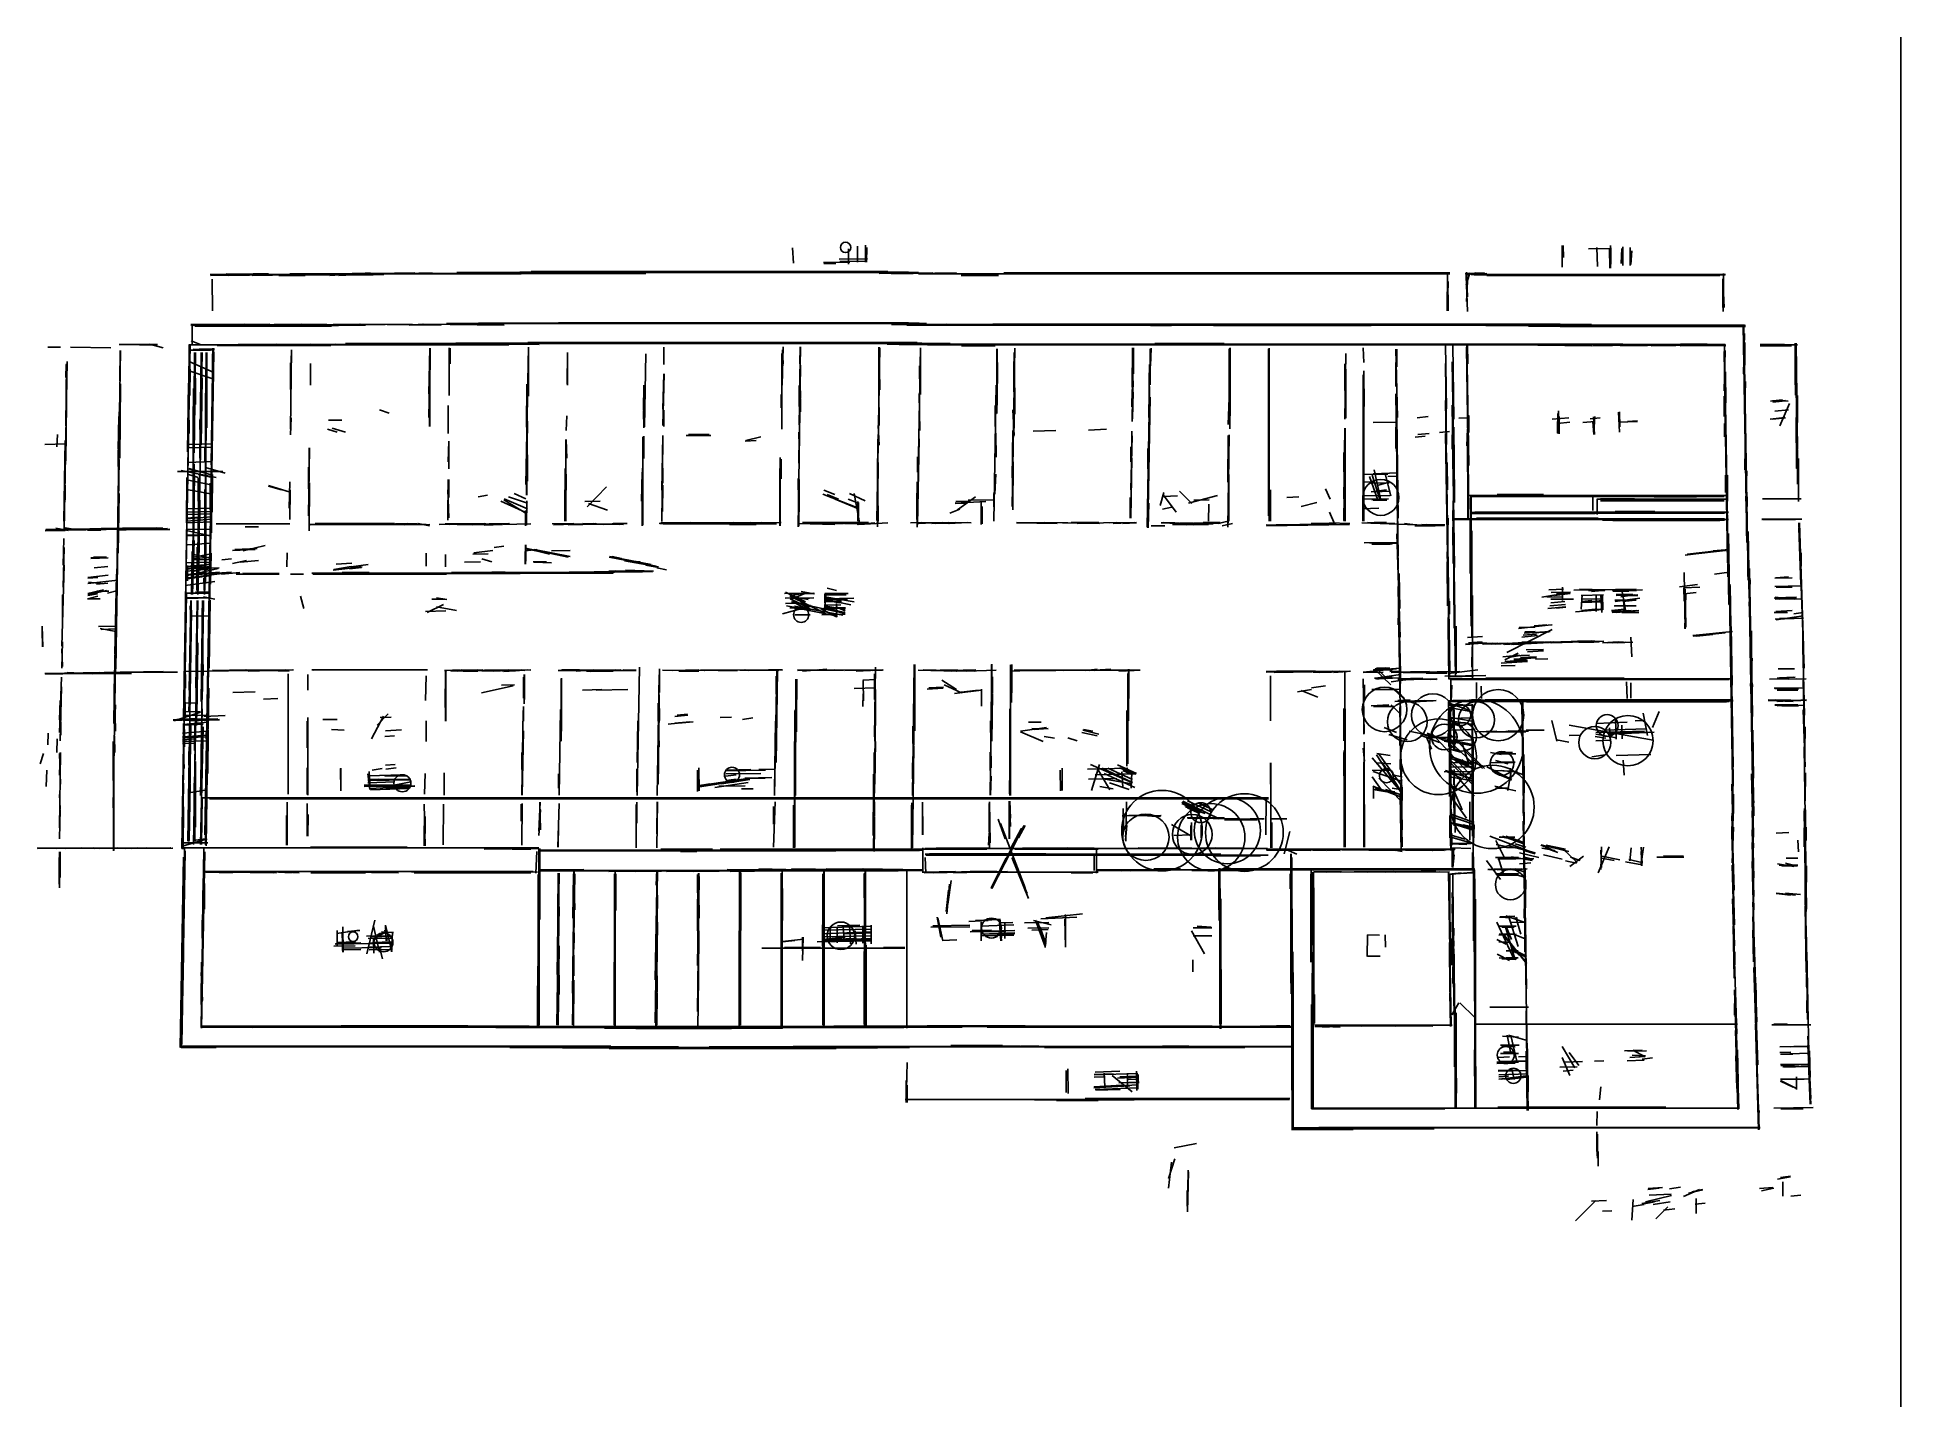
# Model space of a CAD drawing. Header units: metres. Extents: x 1.6 to 40.9, y -28.9 to 0.
import ezdxf

# ---------------------------------------------------------------- set-up
doc = ezdxf.new("R2010")
doc.units = ezdxf.units.M
for name, color, linetype in [('Circles', 1, 'Continuous'), ('Lines', 7, 'Continuous'), ('Walls', 2, 'Continuous')]:
    doc.layers.add(name, color=color, linetype=linetype)

msp = doc.modelspace()

# ---------------------------------------------------------------- linework, layer by layer
at = {"layer": 'Circles'}
for centre, radius in [((18.64, -4.44), 0.11), ((29.94, -9.72), 0.38), ((17.7, -12.2), 0.16), ((30.02, -14.2), 0.47), ((30.5, -14.46), 0.42), ((31.04, -14.32), 0.45), ((31.96, -14.98), 0.99), ((31.62, -14.32), 0.22), ((31.96, -14.42), 0.38), ((32.42, -14.32), 0.54), ((31.16, -15.2), 0.8), ((31.28, -14.78), 0.27), ((31.66, -14.78), 0.3), ((34.72, -14.54), 0.23), ((35.16, -14.86), 0.53), ((34.46, -14.9), 0.34), ((32.5, -15.34), 0.25), ((9.28, -15.76), 0.18), ((16.24, -15.58), 0.16), ((30.06, -15.6), 0.15), ((32.3, -16.26), 0.88), ((25.32, -16.76), 0.85), ((26.7, -16.76), 0.7), ((27.06, -16.8), 0.82), ((24.98, -16.9), 0.49), ((25.96, -16.84), 0.42), ((26.36, -16.9), 0.71), ((26.14, -16.38), 0.21), ((32.68, -17.9), 0.32), ((18.54, -18.98), 0.29), ((21.72, -18.82), 0.21), ((8.24, -19), 0.1), ((8.88, -19.12), 0.2), ((32.58, -21.5), 0.18), ((32.74, -21.94), 0.16)]:
    msp.add_circle(centre, radius, dxfattribs=at)
at = {"layer": 'Lines'}
for p, q in [((40.92, -28.93), (40.92, 0)), ((17.52, -4.45), (17.54, -4.77)), ((18.5, -4.69), (19.1, -4.68)), ((18.7, -4.79), (18.7, -4.47)), ((18.89, -4.75), (18.89, -4.41)), ((19.06, -4.39), (19.06, -4.75)), ((19.08, -4.75), (19.09, -4.44)), ((33.77, -4.86), (33.77, -4.4)), ((33.79, -4.4), (33.8, -4.65)), ((34.33, -4.47), (34.8, -4.46)), ((34.5, -4.44), (34.52, -4.84)), ((34.77, -4.46), (34.78, -4.88)), ((34.79, -4.88), (34.79, -4.4)), ((34.8, -4.79), (34.8, -4.45)), ((35.02, -4.78), (35.03, -4.46)), ((35.05, -4.43), (35.05, -4.82)), ((35.21, -4.82), (35.21, -4.44)), ((35.22, -4.8), (35.24, -4.51)), ((5.22, -5.01), (6.17, -5)), ((5.23, -5.03), (6.55, -5.01)), ((5.23, -5.02), (8.66, -5.02)), ((5.26, -5.11), (5.27, -5.78)), ((5.56, -5), (6.69, -5.01)), ((5.61, -5.03), (7.82, -5)), ((6.11, -5.03), (9.54, -4.98)), ((6.13, -5), (6.45, -5)), ((6.67, -5.03), (7.23, -5.03)), ((6.7, -5.01), (8.89, -5.01)), ((6.9, -5), (11.79, -5)), ((7.75, -5.03), (8.6, -4.98)), ((7.94, -5.03), (8.69, -5)), ((8.22, -4.99), (14.42, -4.99)), ((8.32, -5.02), (8.97, -5)), ((9.07, -5), (9.91, -4.98)), ((10.43, -4.97), (20.18, -4.97)), ((11.76, -4.96), (19.97, -4.96)), ((12, -4.95), (19.53, -4.95)), ((18.17, -4.76), (18.73, -4.75)), ((18.18, -4.78), (18.43, -4.78)), ((18.52, -4.74), (19.08, -4.73)), ((19.35, -4.99), (20.48, -4.98)), ((19.61, -5), (20.98, -4.98)), ((20.18, -5), (31.4, -5)), ((21.08, -5.03), (21.87, -5.03)), ((21.98, -4.98), (31.4, -4.98)), ((31.34, -5.78), (31.35, -4.96)), ((31.72, -5), (32.18, -4.99)), ((31.73, -5.03), (31.95, -4.98)), ((31.74, -5.24), (31.82, -4.98)), ((31.74, -5.05), (31.77, -5.79)), ((31.75, -4.96), (31.77, -5.48)), ((31.76, -4.99), (32.13, -4.98)), ((31.85, -5.01), (37.22, -5.01)), ((31.91, -5.02), (37.21, -5.02)), ((32.18, -5.03), (37.1, -5.03)), ((37.16, -5.1), (37.19, -5.71)), ((37.17, -5.79), (37.18, -4.99)), ((31.35, -5.72), (31.36, -5.16)), ((31.36, -5.78), (31.36, -5.44)), ((31.75, -5.58), (31.77, -5.16)), ((37.16, -5.71), (37.16, -5.15)), ((4.81, -6.07), (5.94, -6.06)), ((4.81, -6.08), (6.48, -6.06)), ((4.84, -6.51), (4.84, -6.07)), ((4.86, -6.09), (7.14, -6.06)), ((4.9, -6.1), (7.78, -6.1)), ((5.43, -6.09), (7.68, -6.06)), ((5.64, -6.1), (7.35, -6.08)), ((6.12, -6.09), (8.38, -6.06)), ((6.69, -6.09), (7.05, -6.09)), ((6.8, -6.1), (8.5, -6.08)), ((7.21, -6.09), (9.49, -6.06)), ((8.39, -6.06), (10.1, -6.08)), ((9.42, -6.08), (9.71, -6.06)), ((9.72, -6.06), (11.43, -6.08)), ((10.21, -6.05), (20.35, -6.05)), ((10.89, -6.04), (20.19, -6.04)), ((12.58, -6.03), (19.97, -6.03)), ((19.61, -6.07), (34.39, -6.07)), ((19.65, -6.07), (20.78, -6.06)), ((19.93, -6.08), (37.62, -6.08)), ((21.75, -6.06), (33.73, -6.06)), ((25.08, -6.09), (25.52, -6.09)), ((26.41, -6.09), (29.74, -6.09)), ((27.21, -6.07), (28.34, -6.06)), ((28.13, -6.07), (29.26, -6.06)), ((32.16, -6.09), (37.64, -6.09)), ((33.06, -6.1), (37.64, -6.1)), ((33.73, -6.11), (37.64, -6.11)), ((37.59, -6.09), (37.67, -10.67)), ((37.6, -7.11), (37.62, -6.26)), ((37.61, -6.09), (37.7, -11.47)), ((1.79, -6.55), (2.06, -6.55)), ((2.27, -6.55), (3.12, -6.56)), ((3.17, -16.28), (3.33, -6.62)), ((3.3, -6.49), (4.11, -6.49)), ((3.31, -7.26), (3.32, -6.62)), ((3.73, -6.5), (4.01, -6.5)), ((3.94, -6.48), (4.23, -6.56)), ((4.66, -14.38), (4.8, -6.48)), ((4.75, -9.09), (4.79, -6.48)), ((4.77, -7.39), (4.78, -6.49)), ((4.78, -6.5), (11.53, -6.5)), ((4.79, -6.61), (5.23, -6.61)), ((4.82, -6.41), (5.03, -6.5)), ((4.86, -6.59), (5.28, -6.61)), ((4.88, -8.78), (4.91, -6.66)), ((4.89, -7.63), (4.89, -6.66)), ((4.96, -11.77), (5.05, -6.66)), ((4.99, -6.59), (5.31, -6.59)), ((5, -8.89), (5.03, -6.66)), ((5.11, -16.85), (5.29, -6.57)), ((5.12, -17.06), (5.3, -6.65)), ((5.14, -8.52), (5.14, -6.66)), ((5.15, -8.25), (5.15, -6.66)), ((5.24, -9.03), (5.28, -6.57)), ((5.37, -6.51), (7.77, -6.51)), ((5.82, -6.48), (6.95, -6.49)), ((6.63, -6.48), (7.76, -6.49)), ((6.92, -8.28), (6.94, -6.6)), ((7.35, -6.48), (8.42, -6.49)), ((7.86, -6.48), (8.99, -6.49)), ((8.08, -6.47), (20.85, -6.47)), ((9.84, -8.03), (9.87, -6.57)), ((9.84, -7.53), (9.86, -6.57)), ((9.85, -8.22), (9.87, -6.63)), ((10.27, -7.57), (10.27, -6.56)), ((10.28, -6.48), (11.41, -6.49)), ((10.29, -6.9), (10.29, -6.57)), ((10.41, -6.46), (20.25, -6.46)), ((11.04, -6.48), (12.17, -6.49)), ((11.89, -9.45), (11.94, -6.55)), ((11.93, -6.45), (20.15, -6.45)), ((11.94, -7.58), (11.94, -6.6)), ((12.76, -7.33), (12.77, -6.66)), ((14.8, -6.91), (14.8, -6.55)), ((17.29, -8.28), (17.29, -6.68)), ((17.3, -7.35), (17.32, -6.54)), ((17.31, -6.6), (17.32, -6.9)), ((17.66, -8.19), (17.69, -6.54)), ((17.67, -6.9), (17.68, -6.54)), ((19.3, -10.21), (19.36, -6.56)), ((19.34, -7.69), (19.34, -6.55)), ((19.35, -6.55), (19.36, -7.45)), ((19.52, -6.48), (35.05, -6.48)), ((19.77, -6.49), (37.21, -6.49)), ((20.15, -10.35), (20.22, -6.56)), ((20.22, -7.55), (20.22, -6.67)), ((20.37, -6.5), (32.68, -6.5)), ((21.09, -6.52), (21.8, -6.52)), ((21.83, -7.95), (21.83, -6.58)), ((21.84, -7.43), (21.84, -6.58)), ((22.16, -9.91), (22.21, -6.57)), ((22.19, -7.03), (22.2, -6.66)), ((24.69, -8.12), (24.71, -6.56)), ((24.69, -7.39), (24.7, -6.56)), ((24.72, -7.11), (24.72, -6.56)), ((25.07, -7.34), (25.07, -6.58)), ((25.08, -6.94), (25.09, -6.57)), ((25.17, -6.47), (26.63, -6.47)), ((26.74, -7.61), (26.74, -6.58)), ((26.75, -8.27), (26.75, -6.57)), ((26.76, -8), (26.76, -6.56)), ((27.57, -10.11), (27.57, -6.58)), ((27.58, -10.22), (27.58, -6.57)), ((29.18, -8.07), (29.2, -6.68)), ((29.57, -6.56), (29.58, -6.87)), ((30.26, -6.59), (30.29, -8.03)), ((30.28, -6.59), (30.28, -6.96)), ((31.31, -6.48), (31.33, -7.85)), ((31.46, -6.49), (31.48, -8.07)), ((31.75, -6.55), (31.8, -9.97)), ((31.76, -6.49), (31.8, -9.05)), ((31.77, -6.48), (31.78, -6.9)), ((32.69, -6.5), (34.4, -6.52)), ((34.41, -6.52), (35.68, -6.5)), ((35, -6.52), (36.71, -6.5)), ((35.65, -6.52), (37.22, -6.5)), ((36.26, -6.52), (37.23, -6.51)), ((36.27, -6.48), (36.83, -6.48)), ((36.79, -6.51), (37.23, -6.52)), ((37.19, -7.47), (37.21, -6.62)), ((37.19, -6.64), (37.26, -11.1)), ((37.2, -6.5), (37.29, -11.98)), ((37.62, -7.42), (37.63, -6.45)), ((37.95, -6.49), (38.46, -6.48)), ((37.95, -6.5), (38.74, -6.5)), ((37.95, -6.52), (38.61, -6.52)), ((38.69, -7.34), (38.69, -6.46)), ((38.7, -7.56), (38.7, -6.46)), ((38.71, -6.46), (38.74, -8.71)), ((2.14, -10.42), (2.2, -6.85)), ((2.17, -8.21), (2.19, -6.9)), ((2.17, -7.19), (2.18, -6.91)), ((3.32, -7.11), (3.32, -6.7)), ((4.78, -6.85), (5.3, -7.08)), ((4.78, -7.05), (5.3, -7.22)), ((4.79, -7.57), (4.8, -7.01)), ((5.13, -11.36), (5.13, -6.99)), ((5.27, -6.69), (5.27, -6.99)), ((6.92, -7.44), (6.92, -6.88)), ((6.93, -7.13), (6.93, -6.73)), ((7.34, -7.35), (7.34, -6.89)), ((12.77, -7.35), (12.77, -6.77)), ((14.39, -8.23), (14.42, -6.69)), ((17.3, -6.8), (17.31, -7.12)), ((17.64, -10.34), (17.69, -6.93)), ((17.67, -7.01), (17.69, -7.62)), ((20.2, -6.94), (20.21, -7.5)), ((21.84, -7.77), (21.85, -6.87)), ((22.19, -7.04), (22.19, -7.49)), ((22.2, -6.85), (22.21, -7.58)), ((25.04, -8.03), (25.06, -6.91)), ((29.18, -6.9), (29.18, -7.46)), ((29.2, -8.05), (29.2, -7.01)), ((29.58, -7.05), (29.59, -7.8)), ((30.26, -7.38), (30.26, -6.87)), ((31.31, -6.89), (31.33, -8.6)), ((31.45, -6.86), (31.5, -9.83)), ((37.22, -7.07), (37.23, -7.72)), ((38.71, -7.62), (38.72, -6.91)), ((3.31, -8.89), (3.33, -7.32)), ((4.74, -8.76), (4.76, -7.31)), ((4.87, -9.58), (4.87, -7.42)), ((4.88, -8.21), (4.88, -7.16)), ((4.91, -7.2), (4.91, -7.76)), ((5.03, -8.61), (5.05, -7.2)), ((11.9, -8.24), (11.91, -7.33)), ((14.37, -7.88), (14.38, -7.35)), ((14.78, -8.2), (14.81, -7.11)), ((14.78, -7.86), (14.8, -7.11)), ((17.66, -7.8), (17.66, -7.36)), ((21.77, -10.22), (21.82, -7.35)), ((24.68, -7.81), (24.69, -7.44)), ((24.7, -7.77), (24.71, -7.26)), ((25.05, -7.09), (25.06, -7.65)), ((29.57, -10.22), (29.57, -7.13)), ((29.58, -10.22), (29.58, -7.43)), ((37.63, -7.83), (37.64, -7.27)), ((2.17, -8.95), (2.19, -7.74)), ((4.86, -10.15), (4.86, -7.8)), ((5.12, -11.54), (5.12, -7.52)), ((8.8, -7.87), (9, -7.94)), ((9.86, -8.22), (9.86, -7.83)), ((10.25, -8.37), (10.25, -7.78)), ((14.38, -7.61), (14.38, -8.05)), ((17.28, -7.83), (17.28, -7.55)), ((17.69, -7.63), (17.69, -7.91)), ((19.35, -7.82), (19.35, -8.2)), ((20.19, -7.53), (20.21, -8.31)), ((21.8, -8.22), (21.8, -7.78)), ((22.17, -7.87), (22.2, -8.41)), ((22.2, -8.26), (22.2, -7.62)), ((22.21, -7.96), (22.21, -7.59)), ((24.7, -8.06), (24.71, -7.5)), ((25.02, -10.36), (25.07, -7.6)), ((26.72, -8.18), (26.74, -7.62)), ((30.26, -7.53), (30.31, -10.96)), ((31.31, -7.67), (31.4, -13.39)), ((31.45, -7.77), (31.5, -11.2)), ((37.19, -8.01), (37.19, -7.58)), ((38.17, -7.69), (38.48, -7.67)), ((38.21, -7.68), (38.54, -7.69)), ((38.22, -7.68), (38.42, -7.66)), ((38.22, -7.71), (38.49, -7.68)), ((38.26, -7.9), (38.55, -7.87)), ((38.37, -8.21), (38.57, -7.74)), ((38.72, -8.59), (38.72, -7.57)), ((38.74, -8.14), (38.74, -7.57)), ((3.28, -8.71), (3.29, -8.01)), ((3.3, -8.26), (3.3, -7.91)), ((4.78, -8.09), (4.78, -8.37)), ((5, -8.08), (5.02, -8.93)), ((6.92, -8.4), (6.93, -8.04)), ((7.72, -8.09), (8, -8.09)), ((7.8, -8.26), (8.08, -8.34)), ((11.9, -9.67), (11.92, -8.11)), ((12.74, -8.31), (12.75, -8)), ((14.37, -7.89), (14.38, -8.25)), ((14.8, -7.88), (14.8, -8.22)), ((19.33, -8.2), (19.35, -8.62)), ((25.01, -10.35), (25.05, -7.93)), ((29.16, -9.75), (29.18, -8.26)), ((29.19, -10.22), (29.19, -8.26)), ((29.78, -8.14), (30.27, -8.13)), ((30.26, -8.24), (30.26, -8.69)), ((30.28, -8.01), (30.31, -10.16)), ((30.71, -8.04), (30.94, -8.01)), ((31.48, -8.24), (31.5, -9.71)), ((31.59, -8.05), (31.79, -8.04)), ((31.8, -7.99), (31.8, -8.35)), ((33.56, -8.07), (33.91, -8.04)), ((33.67, -8.36), (33.68, -7.95)), ((33.67, -8.12), (33.68, -8.37)), ((33.67, -8.16), (33.93, -8.13)), ((33.69, -8.37), (33.69, -7.89)), ((33.71, -8.01), (33.71, -8.38)), ((34.21, -8.14), (34.46, -8.12)), ((34.36, -8.06), (34.57, -8.04)), ((34.42, -8.12), (34.44, -8.39)), ((34.43, -8.02), (34.45, -8.39)), ((34.44, -8.34), (34.46, -8.01)), ((34.96, -7.92), (34.98, -8.34)), ((34.96, -8.13), (35.36, -8.12)), ((34.98, -7.91), (34.99, -8.23)), ((35.15, -8.12), (35.36, -8.1)), ((37.2, -8.16), (37.2, -8.44)), ((37.63, -9.14), (37.64, -8.2)), ((38.16, -8.07), (38.47, -8.03)), ((38.22, -8.07), (38.49, -8.04)), ((38.71, -8.03), (38.72, -9.11)), ((38.73, -9.12), (38.73, -8.15)), ((1.73, -8.6), (2.17, -8.59)), ((1.98, -8.65), (2, -8.39)), ((2.13, -10.22), (2.16, -8.52)), ((4.75, -8.6), (5.26, -8.59)), ((7.7, -8.28), (7.9, -8.34)), ((10.25, -8.97), (10.26, -8.53)), ((10.26, -9.12), (10.26, -8.61)), ((11.91, -8.67), (11.91, -8.32)), ((12.73, -10.22), (12.73, -8.5)), ((12.74, -8.5), (12.75, -8.89)), ((14.36, -9.75), (14.36, -8.44)), ((14.38, -8.9), (14.38, -8.43)), ((14.76, -9.57), (14.78, -8.41)), ((14.76, -10.23), (14.78, -8.53)), ((15.27, -8.41), (15.79, -8.41)), ((15.32, -8.39), (15.76, -8.39)), ((16.52, -8.53), (16.75, -8.52)), ((16.53, -8.52), (16.85, -8.44)), ((17.65, -8.34), (17.66, -8.64)), ((19.31, -9.3), (19.32, -8.49)), ((20.16, -10.3), (20.19, -8.48)), ((21.81, -8.36), (21.82, -8.87)), ((22.16, -9.31), (22.17, -8.31)), ((22.6, -8.32), (23.08, -8.31)), ((23.77, -8.3), (24.15, -8.28)), ((24.66, -9.56), (24.69, -8.42)), ((24.66, -8.97), (24.66, -8.65)), ((24.68, -8.7), (24.68, -8.32)), ((26.71, -10.35), (26.74, -8.4)), ((26.71, -9.4), (26.72, -8.41)), ((29.16, -10.21), (29.18, -8.62)), ((30.67, -8.45), (30.88, -8.43)), ((30.72, -8.39), (30.96, -8.37)), ((31.18, -8.35), (31.39, -8.33)), ((31.31, -8.37), (31.39, -13.51)), ((31.45, -8.4), (31.45, -8.7)), ((31.76, -8.63), (31.77, -8.27)), ((31.77, -9.18), (31.77, -8.62)), ((3.23, -13.34), (3.3, -8.92)), ((3.28, -9.07), (3.28, -8.72)), ((4.74, -8.98), (5.27, -8.96)), ((4.75, -8.67), (5.27, -8.66)), ((4.84, -11.77), (4.88, -9.02)), ((5.11, -8.68), (5.11, -8.96)), ((7.3, -10.11), (7.32, -8.67)), ((7.31, -8.97), (7.31, -8.67)), ((11.92, -8.82), (11.92, -9.38)), ((17.26, -10.32), (17.26, -8.88)), ((17.28, -9.33), (17.28, -8.91)), ((17.65, -8.72), (17.65, -9)), ((19.31, -10.34), (19.33, -8.98)), ((20.16, -9.19), (20.16, -8.86)), ((22.17, -9.98), (22.18, -8.97)), ((24.66, -10.16), (24.68, -8.89)), ((25.02, -9.12), (25.02, -8.69)), ((29.16, -8.77), (29.16, -9.18)), ((31.34, -8.98), (31.35, -9.56)), ((31.46, -9.12), (31.47, -8.84)), ((31.78, -10.2), (31.78, -8.84)), ((38.74, -9.44), (38.74, -8.72)), ((38.76, -9.81), (38.76, -8.9)), ((4.53, -9.17), (5.49, -9.17)), ((4.61, -9.15), (5.35, -9.3)), ((4.67, -13.67), (4.74, -9.3)), ((4.72, -10.26), (4.73, -9.3)), ((4.73, -9.35), (5.27, -9.46)), ((4.74, -9.23), (4.97, -9.3)), ((4.77, -9.11), (5.27, -9.25)), ((4.77, -9.12), (4.98, -9.18)), ((4.86, -11.2), (4.89, -9.24)), ((4.96, -10.94), (4.98, -9.31)), ((4.97, -9.24), (5.27, -9.3)), ((4.97, -9.8), (4.97, -9.31)), ((4.99, -9.43), (4.99, -9.71)), ((5.12, -9.09), (5.54, -9.21)), ((5.22, -9.42), (5.22, -9.98)), ((5.26, -10.03), (5.27, -9.24)), ((6.89, -9.95), (6.9, -9.39)), ((7.3, -9.08), (7.3, -9.54)), ((7.31, -10.43), (7.32, -9.41)), ((10.24, -10.2), (10.25, -9.34)), ((10.26, -9.34), (10.26, -9.72)), ((11.91, -9.25), (11.91, -9.67)), ((12.72, -10.22), (12.72, -9.11)), ((12.74, -9.23), (12.74, -9.57)), ((14.33, -9.8), (14.34, -9.19)), ((14.35, -10.31), (14.35, -9.1)), ((14.78, -9.42), (14.78, -9.1)), ((17.25, -10.32), (17.25, -9.11)), ((17.64, -9.32), (17.65, -10.29)), ((17.66, -9.34), (17.66, -9.72)), ((20.15, -9.39), (20.15, -9.95)), ((21.78, -9.5), (21.78, -9.2)), ((21.79, -9.65), (21.81, -9.23)), ((26.73, -10.22), (26.73, -9.24)), ((29.17, -10.22), (29.18, -9.36)), ((29.58, -9.24), (30.09, -9.23)), ((29.58, -9.4), (29.78, -9.39)), ((29.7, -9.28), (29.88, -9.78)), ((29.73, -9.42), (30.12, -9.41)), ((29.76, -9.25), (29.93, -9.78)), ((29.78, -9.22), (30.3, -9.2)), ((29.8, -9.14), (29.94, -9.78)), ((29.89, -9.46), (30.14, -9.39)), ((30.03, -9.22), (30.15, -9.69)), ((30.09, -9.28), (30.29, -9.27)), ((30.28, -9.25), (30.31, -11.24)), ((31.79, -10.2), (31.79, -9.41)), ((37.22, -9.62), (37.22, -9.25)), ((37.26, -9.8), (37.26, -9.25)), ((37.65, -9.8), (37.67, -9.16)), ((2.14, -10.02), (2.14, -9.7)), ((2.16, -9.46), (2.16, -9.77)), ((3.28, -10.89), (3.3, -9.64)), ((4.72, -9.55), (5.27, -9.65)), ((5, -9.78), (5, -10.22)), ((5.11, -11.68), (5.11, -9.55)), ((6.45, -9.47), (6.91, -9.61)), ((6.45, -9.48), (6.73, -9.56)), ((6.9, -10.19), (6.91, -9.56)), ((7.31, -9.99), (7.31, -9.55)), ((10.24, -9.56), (10.26, -10.15)), ((10.88, -9.71), (11.08, -9.67)), ((11.36, -9.8), (11.89, -10.04)), ((11.42, -9.77), (11.91, -10.07)), ((11.43, -9.75), (11.92, -9.96)), ((11.52, -9.71), (11.92, -9.84)), ((11.64, -9.64), (11.89, -9.75)), ((11.9, -10.31), (11.91, -9.79)), ((12.71, -10.22), (12.71, -9.56)), ((13.13, -9.81), (13.46, -9.8)), ((13.18, -9.92), (13.59, -9.5)), ((14.34, -10.32), (14.34, -9.5)), ((14.36, -10.31), (14.36, -9.76)), ((14.77, -10.02), (14.78, -9.46)), ((17.65, -10.33), (17.66, -9.73)), ((18.16, -9.65), (18.91, -9.95)), ((18.18, -9.57), (18.41, -9.66)), ((18.25, -9.66), (18.49, -9.76)), ((18.42, -9.76), (18.91, -9.96)), ((18.69, -9.76), (18.91, -9.84)), ((18.72, -9.64), (19.05, -9.79)), ((18.82, -9.64), (18.94, -10.29)), ((18.9, -10.22), (18.9, -9.81)), ((18.91, -10.11), (18.91, -9.83)), ((20.14, -9.63), (20.14, -10.19)), ((20.95, -9.84), (21.6, -9.81)), ((20.97, -9.81), (21.26, -9.8)), ((21, -9.98), (21.38, -9.71)), ((21.23, -9.78), (21.79, -9.77)), ((21.5, -10.29), (21.5, -9.81)), ((21.77, -9.92), (21.77, -9.64)), ((24.65, -10.16), (24.65, -9.72)), ((25.28, -9.89), (25.36, -9.62)), ((25.35, -9.67), (25.62, -10.03)), ((25.35, -9.7), (25.65, -9.69)), ((25.69, -9.59), (25.95, -9.85)), ((25.88, -9.84), (26.49, -9.68)), ((25.99, -9.78), (26.32, -9.77)), ((26.72, -9.81), (26.72, -10.26)), ((27.6, -10.22), (27.61, -9.56)), ((27.61, -10.22), (27.61, -9.72)), ((27.96, -9.72), (28.21, -9.71)), ((28.26, -9.91), (28.59, -9.83)), ((28.77, -9.54), (28.87, -9.76)), ((29.56, -10.22), (29.56, -9.68)), ((29.58, -9.76), (29.85, -9.75)), ((29.59, -9.69), (30.14, -9.68)), ((29.74, -9.6), (30.06, -9.56)), ((29.75, -9.77), (30, -9.75)), ((29.78, -9.78), (30.07, -9.78)), ((29.8, -9.6), (30.14, -9.59)), ((29.83, -9.77), (30.1, -9.75)), ((31.47, -9.79), (31.52, -13.2)), ((31.79, -9.68), (37.27, -9.68)), ((31.84, -12.22), (31.84, -9.68)), ((31.85, -12.44), (31.85, -9.68)), ((31.85, -9.7), (37.19, -9.7)), ((32.4, -9.66), (33.38, -9.66)), ((34.42, -10), (34.42, -9.68)), ((34.5, -9.76), (37.27, -9.76)), ((34.51, -10.08), (34.51, -9.76)), ((34.58, -9.75), (35.3, -9.75)), ((34.58, -9.79), (37.19, -9.79)), ((35.71, -9.71), (36.61, -9.71)), ((37.66, -10.53), (37.68, -9.71)), ((38, -9.75), (38.82, -9.75)), ((4.72, -9.96), (5.26, -9.95)), ((4.72, -10.03), (5.26, -10.02)), ((4.72, -10.08), (5.26, -10.07)), ((4.72, -10.17), (5.25, -10.13)), ((4.72, -10.16), (5, -10.14)), ((4.72, -10.22), (5.25, -10.18)), ((5.25, -10.47), (5.25, -10.02)), ((11.88, -10.32), (11.88, -10)), ((13.21, -9.85), (13.61, -9.99)), ((19.31, -9.99), (19.32, -10.25)), ((19.33, -10.22), (19.33, -9.9)), ((20.84, -10.05), (21.05, -9.97)), ((20.95, -9.85), (21.2, -9.84)), ((21.52, -10.28), (21.52, -9.91)), ((25.03, -10.36), (25.04, -9.84)), ((25.33, -9.97), (25.53, -9.93)), ((26.3, -10.22), (26.31, -9.86)), ((26.51, -10.27), (26.72, -10.22)), ((28.86, -10.03), (28.97, -10.29)), ((29.55, -9.96), (29.9, -9.95)), ((31.34, -11.01), (31.36, -10.16)), ((31.46, -10), (31.52, -13.52)), ((31.46, -10.17), (37.2, -10.17)), ((31.47, -10.19), (37.28, -10.19)), ((31.83, -11.33), (31.83, -10.18)), ((31.85, -10.04), (37.28, -10.04)), ((31.85, -10.05), (37.2, -10.05)), ((31.85, -10.06), (34.47, -10.06)), ((31.93, -10.03), (37.28, -10.03)), ((31.96, -10.16), (34.53, -10.16)), ((34.62, -10.2), (37.2, -10.2)), ((34.84, -10.21), (37.1, -10.21)), ((34.89, -10.02), (35.73, -10.02)), ((37.99, -10.18), (38.83, -10.18)), ((37.99, -10.19), (38.51, -10.18)), ((38, -10.19), (38.7, -10.19)), ((1.74, -10.42), (4.32, -10.38)), ((1.74, -10.43), (2.16, -10.42)), ((1.75, -10.4), (4.08, -10.36)), ((1.96, -10.37), (2.22, -10.42)), ((2.12, -11.15), (2.13, -10.59)), ((2.16, -10.36), (2.37, -10.4)), ((2.23, -10.39), (3.22, -10.39)), ((2.63, -10.41), (2.91, -10.41)), ((2.92, -10.38), (3.17, -10.38)), ((3.27, -10.41), (3.62, -10.4)), ((3.36, -10.4), (4.37, -10.4)), ((3.37, -10.37), (4.22, -10.37)), ((3.66, -10.39), (4.22, -10.39)), ((3.9, -10.4), (4.36, -10.39)), ((4.72, -10.26), (5.25, -10.24)), ((4.72, -10.4), (5.25, -10.39)), ((4.72, -10.42), (5.25, -10.54)), ((4.72, -10.52), (4.99, -10.51)), ((4.72, -10.53), (5.25, -10.52)), ((4.98, -11.35), (4.99, -10.43)), ((5.35, -10.28), (6.9, -10.28)), ((5.96, -10.34), (6.24, -10.34)), ((7.3, -10.29), (9.78, -10.29)), ((7.33, -10.3), (8.23, -10.27)), ((7.44, -10.27), (9.11, -10.27)), ((8.31, -10.28), (8.75, -10.27)), ((8.43, -10.29), (8.99, -10.27)), ((8.62, -10.29), (9.39, -10.27)), ((8.98, -10.29), (9.6, -10.27)), ((9.33, -10.3), (9.86, -10.29)), ((9.61, -10.27), (9.85, -10.32)), ((10.06, -10.29), (11.01, -10.27)), ((10.18, -10.28), (10.68, -10.28)), ((10.28, -10.29), (11.53, -10.27)), ((10.44, -10.29), (11, -10.29)), ((10.69, -10.28), (11.04, -10.28)), ((10.77, -10.3), (11.54, -10.28)), ((11.01, -10.31), (11.39, -10.29)), ((11.18, -10.29), (11.54, -10.27)), ((11.4, -10.29), (11.99, -10.28)), ((12.44, -10.28), (12.9, -10.27)), ((12.47, -10.3), (13.31, -10.27)), ((12.68, -10.28), (12.93, -10.29)), ((12.74, -10.28), (13.87, -10.29)), ((12.78, -10.3), (14.02, -10.27)), ((13.09, -10.27), (13.95, -10.29)), ((13.14, -10.28), (13.36, -10.27)), ((13.53, -10.29), (13.8, -10.27)), ((13.73, -10.27), (14.03, -10.27)), ((14.7, -10.27), (16.27, -10.25)), ((14.73, -10.28), (16.64, -10.25)), ((14.74, -10.26), (17.18, -10.26)), ((14.79, -10.28), (17.18, -10.28)), ((15.14, -10.27), (15.37, -10.25)), ((16.19, -10.29), (16.75, -10.29)), ((16.29, -10.28), (16.86, -10.25)), ((16.61, -10.28), (17.28, -10.25)), ((17.63, -10.27), (18.41, -10.29)), ((17.73, -10.25), (19.12, -10.25)), ((17.75, -10.26), (18.59, -10.28)), ((18.03, -10.26), (18.91, -10.28)), ((18.8, -10.26), (19.1, -10.28)), ((18.88, -10.29), (19.26, -10.26)), ((18.92, -10.29), (19.53, -10.26)), ((20.01, -10.26), (20.24, -10.25)), ((20.15, -10.27), (20.68, -10.25)), ((20.24, -10.25), (21.29, -10.26)), ((20.24, -10.26), (20.83, -10.27)), ((20.35, -10.26), (20.8, -10.26)), ((20.46, -10.27), (20.82, -10.25)), ((20.54, -10.27), (20.96, -10.25)), ((20.82, -10.27), (21.22, -10.25)), ((22.25, -10.25), (23.33, -10.26)), ((22.25, -10.26), (23.11, -10.27)), ((22.83, -10.25), (24, -10.27)), ((23.4, -10.25), (23.99, -10.25)), ((23.53, -10.27), (24.37, -10.25)), ((24.21, -10.26), (24.74, -10.25)), ((24.29, -10.27), (24.78, -10.25)), ((24.49, -10.27), (24.78, -10.26)), ((25.09, -10.32), (25.38, -10.32)), ((25.3, -10.26), (25.6, -10.26)), ((25.35, -10.25), (25.83, -10.3)), ((25.54, -10.28), (26.4, -10.28)), ((25.54, -10.29), (26.3, -10.29)), ((25.61, -10.26), (25.98, -10.3)), ((25.7, -10.26), (26.25, -10.27)), ((25.99, -10.26), (26.55, -10.27)), ((26.19, -10.25), (26.55, -10.25)), ((26.59, -10.32), (26.81, -10.27)), ((27.52, -10.3), (27.91, -10.31)), ((27.53, -10.32), (29.28, -10.29)), ((27.73, -10.3), (28.29, -10.3)), ((28.23, -10.29), (29, -10.29)), ((28.47, -10.27), (28.9, -10.27)), ((28.86, -10.26), (29.29, -10.27)), ((29.54, -10.26), (31.28, -10.32)), ((29.66, -10.25), (30.24, -10.27)), ((29.8, -10.25), (30.06, -10.25)), ((30.28, -10.49), (30.35, -12.67)), ((30.44, -10.27), (30.73, -10.31)), ((30.66, -10.32), (31.09, -10.32)), ((30.81, -10.29), (31.29, -10.31)), ((30.91, -10.29), (31.29, -10.3)), ((31.46, -10.35), (31.47, -11.12)), ((31.86, -12.66), (31.86, -10.43)), ((37.28, -10.48), (37.38, -16.55)), ((37.7, -10.44), (37.81, -16.9)), ((38.77, -10.26), (38.88, -13.33)), ((38.77, -10.36), (38.81, -11.56)), ((38.78, -10.26), (38.87, -12.86)), ((2.12, -11.62), (2.14, -10.78)), ((2.7, -11), (3.02, -10.98)), ((2.7, -11.01), (3.07, -11)), ((2.76, -10.98), (3.03, -10.98)), ((4.74, -10.72), (5.24, -10.69)), ((4.83, -11.77), (4.84, -10.86)), ((4.84, -10.99), (5.2, -10.92)), ((4.84, -10.92), (5.24, -11.01)), ((4.84, -11.02), (5.24, -10.98)), ((4.85, -11.77), (4.88, -10.63)), ((4.94, -11.69), (4.95, -10.77)), ((5.23, -11.55), (5.24, -10.9)), ((5.69, -10.84), (6.17, -10.82)), ((5.74, -10.82), (6.21, -10.8)), ((5.92, -10.85), (6.38, -10.74)), ((6.84, -11.19), (6.85, -10.89)), ((9.78, -11.17), (9.78, -10.9)), ((10.19, -11.19), (10.19, -10.93)), ((10.77, -10.92), (11.09, -10.91)), ((10.79, -10.89), (11.19, -10.84)), ((11.22, -10.78), (11.42, -10.75)), ((11.87, -11.13), (11.87, -10.86)), ((11.88, -10.72), (11.89, -11.07)), ((11.88, -11.13), (11.89, -10.72)), ((11.88, -10.79), (12.78, -10.98)), ((11.88, -10.81), (12.36, -10.9)), ((11.88, -10.85), (12.12, -10.82)), ((12.02, -10.83), (12.39, -10.92)), ((12.07, -10.82), (12.82, -10.97)), ((12.43, -10.85), (12.82, -10.84)), ((13.65, -10.98), (14.64, -11.17)), ((13.66, -10.97), (14.53, -11.14)), ((13.71, -10.97), (13.91, -11.01)), ((29.59, -10.68), (30.29, -10.67)), ((29.7, -10.68), (30.18, -10.7)), ((29.75, -10.71), (30.14, -10.71)), ((29.8, -10.69), (30.18, -10.71)), ((29.95, -10.7), (30.29, -10.69)), ((36.37, -10.94), (37.28, -10.83)), ((36.41, -10.93), (37.22, -10.83)), ((36.42, -10.92), (37.28, -10.82)), ((36.47, -10.93), (37.22, -10.84)), ((36.96, -10.85), (37.21, -10.83)), ((37.69, -11.39), (37.7, -10.84)), ((38.82, -10.89), (38.82, -11.17)), ((2.09, -12.86), (2.14, -11.15)), ((2.64, -11.41), (3.07, -11.36)), ((2.64, -11.43), (2.85, -11.41)), ((2.77, -11.21), (3.06, -11.18)), ((3.21, -13.04), (3.24, -11.34)), ((4.7, -11.1), (5.24, -11.09)), ((4.72, -11.18), (5.24, -11.13)), ((4.72, -11.19), (4.98, -11.17)), ((4.72, -11.22), (5.41, -11.21)), ((4.73, -11.24), (5.2, -11.13)), ((4.73, -11.28), (5.24, -11.23)), ((4.74, -11.48), (4.74, -11.16)), ((4.74, -11.37), (5.39, -11.22)), ((4.74, -11.36), (5.67, -11.3)), ((4.74, -11.42), (5.64, -11.31)), ((4.74, -11.35), (5.13, -11.31)), ((4.74, -11.44), (5.2, -11.38)), ((4.83, -11.29), (5.24, -11.19)), ((4.84, -11.04), (5.24, -11.03)), ((4.98, -11.2), (5.24, -11.18)), ((5.09, -11.33), (5.42, -11.3)), ((5.46, -11.34), (5.85, -11.31)), ((5.47, -11.04), (5.67, -11.02)), ((5.69, -11.12), (5.99, -11.05)), ((5.77, -11.34), (6.68, -11.34)), ((5.86, -11.09), (6.24, -11.05)), ((5.91, -11.32), (6.68, -11.33)), ((6.92, -11.34), (7.19, -11.34)), ((7.37, -11.32), (13.73, -11.32)), ((7.39, -11.33), (11.77, -11.33)), ((7.39, -11.34), (10.21, -11.34)), ((7.82, -11.26), (8.43, -11.19)), ((7.83, -11.24), (8.2, -11.18)), ((7.88, -11.13), (8.21, -11.11)), ((8.01, -11.31), (8.58, -11.31)), ((8.16, -11.23), (8.42, -11.2)), ((8.2, -11.19), (8.56, -11.14)), ((10.32, -11.31), (13.74, -11.31)), ((10.59, -11.09), (10.93, -11.08)), ((10.96, -11.02), (11.17, -11.08)), ((11.17, -11.3), (11.45, -11.3)), ((12.04, -11.08), (12.32, -11.08)), ((12.06, -11.09), (12.43, -11.1)), ((12.8, -11.3), (13.76, -11.3)), ((13.33, -11.29), (14.35, -11.29)), ((13.64, -11.28), (14.07, -11.28)), ((13.79, -11.27), (14.56, -11.29)), ((13.97, -11.06), (14.69, -11.19)), ((13.98, -11.05), (14.3, -11.08)), ((13.99, -11.26), (14.58, -11.28)), ((14.42, -11.15), (14.69, -11.2)), ((14.65, -11.21), (14.86, -11.25)), ((30.33, -11.33), (30.34, -12.07)), ((31.34, -11.08), (31.35, -12.01)), ((36.35, -11.31), (36.37, -12.5)), ((36.99, -11.34), (37.3, -11.3)), ((37.27, -11.4), (37.27, -11.12)), ((37.28, -11.76), (37.3, -11.2)), ((37.71, -11.66), (37.71, -11.38)), ((37.73, -11.22), (37.82, -16.45)), ((38.28, -11.42), (38.55, -11.4)), ((2.1, -12.29), (2.1, -11.78)), ((2.64, -11.54), (3.27, -11.47)), ((2.64, -11.75), (2.97, -11.67)), ((2.64, -11.78), (3.03, -11.69)), ((2.64, -11.79), (2.84, -11.76)), ((2.65, -11.51), (2.91, -11.54)), ((2.82, -11.55), (3.06, -11.53)), ((2.83, -11.7), (3.08, -11.7)), ((3.05, -11.74), (3.27, -11.69)), ((4.63, -17.14), (4.72, -11.75)), ((4.69, -11.58), (5.32, -11.5)), ((4.7, -11.74), (5.23, -11.74)), ((4.91, -11.72), (5.23, -11.72)), ((4.97, -11.69), (4.97, -11.44)), ((5.09, -11.43), (5.1, -11.77)), ((17.35, -11.75), (17.96, -11.74)), ((17.37, -11.72), (17.79, -11.93)), ((17.46, -11.75), (17.98, -11.76)), ((17.46, -11.8), (17.73, -11.75)), ((17.51, -11.75), (17.98, -11.75)), ((17.51, -11.86), (17.78, -11.75)), ((17.7, -11.71), (17.97, -11.76)), ((18.19, -12.2), (18.22, -11.76)), ((18.2, -11.75), (18.69, -11.75)), ((18.2, -11.76), (18.21, -12.15)), ((18.2, -11.78), (18.65, -11.78)), ((18.25, -11.64), (18.45, -11.69)), ((30.31, -12.41), (30.33, -11.56)), ((30.31, -11.6), (30.39, -16.74)), ((31.48, -11.51), (31.49, -12.48)), ((31.88, -13.58), (31.88, -11.79)), ((33.34, -11.83), (33.94, -11.73)), ((33.49, -11.67), (33.8, -11.66)), ((33.54, -11.73), (33.94, -11.72)), ((33.61, -11.79), (33.94, -11.75)), ((33.65, -11.75), (33.95, -11.73)), ((33.78, -11.9), (33.78, -11.62)), ((34.02, -11.68), (35.33, -11.66)), ((34.14, -11.66), (34.68, -11.67)), ((34.17, -11.79), (34.64, -11.78)), ((34.17, -12.08), (34.19, -11.78)), ((34.33, -11.69), (34.67, -11.69)), ((34.39, -11.71), (34.61, -11.69)), ((34.49, -12.13), (34.49, -11.78)), ((34.59, -11.78), (34.61, -12.15)), ((34.62, -11.78), (34.63, -12.08)), ((34.83, -11.68), (35.47, -11.67)), ((34.84, -11.67), (35.28, -11.67)), ((34.84, -11.69), (35.34, -11.69)), ((34.84, -11.7), (35.18, -11.7)), ((34.91, -11.77), (35.26, -11.77)), ((34.91, -11.79), (35.37, -11.78)), ((35.01, -11.82), (35.29, -11.78)), ((35.02, -11.79), (35.37, -11.79)), ((35.03, -11.67), (35.11, -12.1)), ((36.25, -11.61), (36.63, -11.56)), ((36.33, -11.63), (36.68, -11.62)), ((36.34, -11.63), (36.35, -11.91)), ((36.35, -11.76), (36.6, -11.73)), ((36.36, -12.49), (36.38, -11.77)), ((36.37, -11.66), (36.38, -12.46)), ((37.31, -11.55), (37.38, -15.67)), ((37.32, -11.58), (37.38, -15.41)), ((37.72, -12.02), (37.74, -11.46)), ((38.26, -11.43), (38.63, -11.42)), ((38.26, -11.6), (38.82, -11.59)), ((38.29, -11.62), (38.63, -11.62)), ((2.63, -11.86), (2.85, -11.81)), ((2.64, -11.86), (2.9, -11.86)), ((4.7, -11.84), (5.23, -11.84)), ((4.7, -11.85), (4.97, -11.85)), ((4.71, -12.31), (4.71, -11.96)), ((4.75, -16.98), (4.83, -12.1)), ((4.78, -13.79), (4.81, -11.9)), ((4.8, -12.01), (4.81, -12.33)), ((4.82, -12.66), (4.82, -11.9)), ((4.87, -17.05), (4.96, -11.9)), ((4.92, -13.74), (4.95, -11.9)), ((5.03, -15.16), (5.08, -11.9)), ((5.03, -14.03), (5.06, -11.9)), ((5.05, -12.06), (5.07, -13.48)), ((5.08, -11.82), (5.32, -11.87)), ((5.2, -13.33), (5.22, -11.89)), ((7.13, -11.81), (7.2, -12.07)), ((9.77, -12.13), (10.2, -12.12)), ((9.8, -12.15), (10.15, -11.98)), ((9.9, -11.87), (10.17, -11.87)), ((10, -11.84), (10.22, -11.88)), ((10, -12.03), (10.42, -12.11)), ((17.31, -12.18), (17.92, -12.01)), ((17.36, -11.85), (17.97, -11.84)), ((17.37, -11.96), (17.78, -11.95)), ((17.39, -12.01), (17.78, -12.08)), ((17.46, -11.81), (17.85, -11.88)), ((17.46, -12.05), (17.89, -12.07)), ((17.47, -11.81), (18.19, -12.16)), ((17.47, -11.86), (17.86, -12.05)), ((17.48, -12.03), (18.47, -12.23)), ((17.5, -11.93), (18.63, -12.17)), ((17.51, -11.92), (17.89, -12.12)), ((17.56, -12.02), (18.58, -12.21)), ((17.57, -12.09), (17.9, -12)), ((17.58, -12.08), (17.89, -12.08)), ((17.61, -11.85), (17.88, -11.85)), ((18.11, -12.07), (18.45, -12.24)), ((18.14, -12.2), (18.63, -12.19)), ((18.18, -12.06), (18.6, -12.15)), ((18.19, -12), (18.54, -11.99)), ((18.19, -12.01), (18.63, -12.09)), ((18.19, -12.03), (18.47, -12.12)), ((18.2, -11.82), (18.82, -11.93)), ((18.2, -11.84), (18.55, -11.91)), ((18.2, -11.86), (18.81, -11.85)), ((18.2, -11.88), (18.75, -11.99)), ((18.2, -11.89), (18.51, -11.95)), ((18.2, -11.93), (18.55, -11.92)), ((18.21, -11.88), (18.68, -11.88)), ((18.28, -12.08), (18.63, -12.15)), ((18.29, -12.05), (18.64, -12.05)), ((18.39, -12.06), (18.64, -12.06)), ((18.43, -12.03), (18.63, -12.12)), ((18.45, -12.25), (18.45, -11.96)), ((31.39, -11.91), (31.39, -12.19)), ((31.87, -12.5), (31.87, -11.94)), ((33.45, -11.83), (33.79, -11.82)), ((33.47, -12.07), (33.85, -12.03)), ((33.51, -12.01), (33.84, -11.98)), ((33.53, -11.87), (34.01, -11.87)), ((33.53, -11.95), (33.83, -11.92)), ((33.65, -12.06), (33.85, -12.04)), ((34.05, -12.14), (34.63, -12.09)), ((34.17, -11.92), (34.4, -11.9)), ((34.17, -11.94), (34.63, -11.93)), ((34.18, -11.87), (34.63, -11.86)), ((34.18, -12.12), (34.57, -12.08)), ((34.18, -12.11), (34.47, -12.08)), ((34.27, -12.12), (34.64, -12.08)), ((34.31, -11.93), (34.63, -11.9)), ((34.81, -12.11), (35.09, -12.08)), ((34.82, -12.13), (35.17, -12.11)), ((34.83, -12.15), (35.35, -12.11)), ((34.87, -12.01), (35.16, -12.02)), ((34.88, -11.89), (35.33, -11.89)), ((34.88, -11.9), (35.2, -11.9)), ((34.88, -12.01), (35.33, -12.01)), ((34.89, -11.92), (35.41, -11.85)), ((34.9, -12.13), (35.23, -12.11)), ((34.92, -12.15), (35.39, -12.11)), ((35.03, -12.15), (35.39, -12.15)), ((35.05, -11.92), (35.32, -11.89)), ((35.07, -11.89), (35.08, -12.16)), ((38.25, -11.85), (38.61, -11.83)), ((38.25, -12.15), (38.53, -12.15)), ((38.27, -11.83), (38.67, -11.87)), ((38.27, -11.86), (38.72, -11.83)), ((38.27, -11.87), (38.84, -11.86)), ((38.28, -12.13), (38.63, -12.11)), ((38.36, -11.87), (38.72, -11.84)), ((38.66, -12.18), (38.86, -12.15)), ((1.67, -12.44), (1.69, -12.88)), ((1.67, -12.52), (1.68, -12.88)), ((2.86, -12.45), (3.25, -12.44)), ((2.9, -12.49), (3.23, -12.55)), ((2.92, -12.51), (3.23, -12.5)), ((4.8, -12.23), (5.21, -12.22)), ((17.57, -12.2), (17.89, -12.2)), ((30.33, -12.34), (30.36, -13.42)), ((31.36, -12.26), (31.37, -12.63)), ((31.36, -12.45), (31.38, -13.56)), ((31.53, -13.45), (31.53, -12.44)), ((32.6, -13), (33.56, -12.51)), ((32.85, -12.49), (33.54, -12.41)), ((32.86, -12.47), (33.19, -12.46)), ((32.97, -12.59), (33.52, -12.55)), ((32.98, -12.56), (33.2, -12.55)), ((33.17, -12.58), (33.49, -12.56)), ((33.18, -12.43), (33.45, -12.41)), ((33.3, -12.43), (33.56, -12.41)), ((36.53, -12.64), (37.37, -12.55)), ((36.54, -12.65), (37.21, -12.58)), ((36.54, -12.64), (37.14, -12.58)), ((37.34, -12.45), (37.36, -13.69)), ((37.74, -13.11), (37.76, -12.55)), ((37.77, -12.54), (37.77, -12.91)), ((38.27, -12.29), (38.87, -12.27)), ((38.29, -12.31), (38.86, -12.22)), ((38.36, -12.28), (38.63, -12.27)), ((2.09, -13.33), (2.1, -12.77)), ((2.09, -12.92), (2.1, -13.29)), ((4.77, -14.24), (4.81, -12.98)), ((4.94, -14.35), (4.96, -12.79)), ((31.73, -12.82), (32.09, -12.78)), ((31.73, -12.83), (32.17, -12.79)), ((31.77, -12.68), (32.09, -12.66)), ((31.79, -12.79), (32.07, -12.77)), ((31.86, -13.31), (31.87, -12.88)), ((32.09, -12.82), (32.61, -12.8)), ((32.1, -12.82), (32.72, -12.8)), ((32.13, -12.81), (32.41, -12.8)), ((32.27, -12.82), (34.38, -12.75)), ((32.31, -12.8), (32.64, -12.82)), ((32.36, -12.82), (33.2, -12.77)), ((32.53, -12.82), (33.38, -12.77)), ((32.55, -12.83), (33.52, -12.77)), ((32.7, -12.83), (33.59, -12.77)), ((32.74, -12.83), (33.74, -12.77)), ((32.81, -12.82), (33.23, -12.8)), ((32.92, -12.67), (33.25, -12.64)), ((32.92, -12.78), (33.27, -12.78)), ((32.95, -12.63), (33.23, -12.61)), ((33.01, -12.94), (33.38, -12.93)), ((33.04, -12.98), (33.38, -12.96)), ((33.51, -12.79), (34.45, -12.75)), ((33.55, -12.79), (34.65, -12.76)), ((34.1, -12.75), (34.55, -12.78)), ((34.12, -12.78), (34.44, -12.78)), ((34.62, -12.79), (34.95, -12.77)), ((34.73, -12.79), (35.06, -12.77)), ((34.84, -12.79), (35.11, -12.78)), ((34.93, -12.79), (35.26, -12.78)), ((35.22, -12.67), (35.24, -13.09)), ((36.61, -12.65), (36.95, -12.62)), ((37.77, -12.92), (37.79, -14.35)), ((38.85, -12.65), (38.86, -13.17)), ((38.85, -12.9), (38.89, -14.32)), ((3.19, -14.5), (3.2, -13.37)), ((3.21, -13.41), (3.21, -13.05)), ((4.71, -13.4), (6.97, -13.36)), ((5.27, -13.38), (5.99, -13.36)), ((5.28, -13.38), (6.81, -13.36)), ((5.28, -13.37), (6.26, -13.38)), ((5.96, -13.36), (6.89, -13.39)), ((6.02, -13.39), (6.98, -13.36)), ((7.37, -13.36), (9.81, -13.36)), ((7.41, -13.37), (8.4, -13.36)), ((10.17, -13.38), (10.5, -13.36)), ((10.18, -14.16), (10.19, -13.36)), ((10.2, -14.45), (10.2, -13.36)), ((10.22, -13.38), (11.92, -13.36)), ((10.3, -13.39), (10.86, -13.36)), ((10.44, -13.39), (10.98, -13.36)), ((10.52, -13.36), (11.66, -13.39)), ((11.02, -13.36), (11.86, -13.38)), ((11.21, -13.39), (11.79, -13.36)), ((11.42, -13.4), (11.98, -13.36)), ((11.53, -13.36), (11.99, -13.37)), ((12.64, -13.37), (13.77, -13.36)), ((12.65, -13.36), (13.02, -13.36)), ((12.95, -13.39), (13.32, -13.36)), ((13.26, -13.4), (13.89, -13.36)), ((13.94, -13.36), (14.22, -13.37)), ((14.24, -16.02), (14.29, -13.31)), ((14.71, -13.34), (14.71, -13.84)), ((14.77, -13.37), (15.65, -13.38)), ((14.98, -13.38), (15.54, -13.36)), ((15.58, -13.36), (17.23, -13.38)), ((15.66, -13.38), (16.51, -13.36)), ((16.52, -13.36), (17.31, -13.37)), ((16.59, -13.38), (17.01, -13.36)), ((17.02, -13.36), (17.31, -13.36)), ((17.14, -16.02), (17.19, -13.36)), ((17.17, -15.32), (17.2, -13.37)), ((17.62, -13.36), (18.33, -13.37)), ((17.62, -13.38), (18.05, -13.36)), ((17.73, -13.39), (18.24, -13.35)), ((17.76, -13.38), (19.43, -13.36)), ((18.31, -13.37), (19.42, -13.36)), ((18.41, -13.36), (19.43, -13.37)), ((18.62, -13.38), (19.15, -13.37)), ((18.86, -13.39), (19.31, -13.37)), ((19.2, -13.38), (19.42, -13.37)), ((19.25, -14.78), (19.27, -13.31)), ((20.05, -16.02), (20.09, -13.25)), ((20.1, -14.65), (20.1, -13.25)), ((20.17, -13.37), (20.98, -13.39)), ((20.28, -13.36), (21.37, -13.39)), ((20.64, -13.36), (21.38, -13.38)), ((20.87, -13.39), (21.29, -13.37)), ((20.99, -13.39), (21.39, -13.36)), ((21.13, -13.36), (21.39, -13.37)), ((21.2, -13.39), (21.82, -13.37)), ((21.69, -16.01), (21.73, -13.24)), ((21.72, -13.25), (21.73, -14.3)), ((22.11, -13.39), (22.74, -13.37)), ((22.12, -16.02), (22.12, -13.26)), ((22.14, -14.05), (22.14, -13.25)), ((22.15, -13.85), (22.15, -13.25)), ((22.2, -13.37), (24.86, -13.37)), ((22.64, -13.38), (23.2, -13.37)), ((23.25, -13.38), (23.53, -13.37)), ((23.71, -13.38), (23.95, -13.35)), ((23.78, -13.38), (24.24, -13.35)), ((23.9, -13.38), (24.85, -13.37)), ((24.61, -14.44), (24.61, -13.35)), ((24.62, -13.97), (24.62, -13.35)), ((29.57, -13.41), (30.27, -13.34)), ((29.78, -13.37), (30.36, -13.33)), ((29.79, -13.36), (30.12, -13.33)), ((29.8, -13.36), (30.18, -13.36)), ((29.81, -13.35), (30.15, -13.68)), ((29.82, -13.34), (30.05, -13.32)), ((29.84, -13.33), (30.08, -13.55)), ((29.85, -13.33), (30.13, -13.33)), ((30.35, -13.6), (30.35, -13.2)), ((31.37, -13.44), (31.99, -13.36)), ((32.48, -13.22), (33.04, -13.19)), ((32.48, -13.28), (32.78, -13.27)), ((32.52, -13.09), (32.87, -13.05)), ((32.56, -13.15), (32.84, -13.01)), ((32.56, -13.19), (33.04, -13.17)), ((32.63, -13.1), (32.84, -13.07)), ((32.67, -13.18), (33.04, -13.16)), ((32.72, -13.07), (33.08, -13.05)), ((32.75, -13.14), (33.23, -13.11)), ((32.75, -13.15), (33.02, -13.14)), ((32.89, -13.1), (33.23, -13.09)), ((33.21, -13.14), (33.47, -13.13)), ((37.75, -13.71), (37.78, -13.12)), ((38.33, -13.34), (38.68, -13.34)), ((1.73, -13.44), (4.23, -13.4)), ((1.74, -13.44), (3.12, -13.44)), ((1.74, -13.45), (2.11, -13.45)), ((2.04, -14.69), (2.08, -13.52)), ((2.05, -14.86), (2.08, -13.72)), ((2.18, -13.43), (2.89, -13.42)), ((2.2, -13.42), (2.48, -13.43)), ((2.74, -13.45), (3.56, -13.44)), ((3.32, -13.41), (4.53, -13.41)), ((4.7, -13.46), (4.7, -13.75)), ((5.06, -13.45), (5.06, -13.82)), ((5.18, -14.61), (5.19, -13.75)), ((6.87, -15.99), (6.87, -13.45)), ((7.28, -13.79), (7.28, -13.46)), ((9.77, -14.01), (9.78, -13.49)), ((10.19, -14.45), (10.19, -13.61)), ((10.56, -13.39), (10.87, -13.39)), ((10.71, -13.38), (11.2, -13.39)), ((10.95, -13.85), (11.62, -13.7)), ((11.37, -13.69), (11.65, -13.68)), ((11.84, -13.96), (11.84, -13.52)), ((11.85, -14.08), (11.85, -13.46)), ((11.86, -13.99), (11.86, -13.46)), ((12.57, -13.38), (14.22, -13.38)), ((12.63, -14.87), (12.63, -13.55)), ((12.64, -14.66), (12.64, -13.54)), ((13.17, -13.39), (13.73, -13.39)), ((14.66, -16.02), (14.7, -13.47)), ((15.12, -13.39), (15.54, -13.39)), ((15.95, -13.38), (16.36, -13.38)), ((17.17, -13.88), (17.17, -13.5)), ((17.59, -14.89), (17.59, -13.56)), ((17.6, -14.67), (17.6, -13.56)), ((17.61, -13.56), (17.61, -13.99)), ((18.82, -13.76), (19.28, -13.74)), ((19, -13.58), (19.28, -13.57)), ((19.01, -13.59), (19.02, -14.02)), ((19.25, -13.99), (19.25, -13.45)), ((20.36, -13.77), (20.7, -13.75)), ((20.4, -13.74), (20.71, -13.73)), ((20.67, -13.58), (20.98, -13.78)), ((20.72, -13.68), (21.09, -13.85)), ((21.51, -14.13), (21.51, -13.77)), ((21.74, -13.51), (21.74, -13.85)), ((22.52, -13.38), (23.08, -13.38)), ((24.41, -13.39), (24.73, -13.38)), ((24.6, -15.35), (24.6, -13.44)), ((27.52, -13.41), (28.92, -13.39)), ((27.52, -13.4), (27.83, -13.39)), ((27.61, -14.44), (27.61, -13.49)), ((27.69, -13.42), (29.3, -13.39)), ((27.69, -13.41), (29.07, -13.39)), ((27.7, -13.4), (28.07, -13.39)), ((27.74, -13.39), (28.27, -13.39)), ((27.79, -13.41), (29.29, -13.39)), ((28.28, -13.39), (28.56, -13.39)), ((28.48, -13.74), (28.77, -13.7)), ((28.51, -13.41), (28.9, -13.41)), ((28.65, -13.42), (29.21, -13.4)), ((28.95, -13.42), (29.23, -13.4)), ((29.18, -17.11), (29.18, -13.39)), ((29.57, -13.42), (29.99, -13.41)), ((29.57, -13.55), (29.59, -14.71)), ((29.6, -14), (29.6, -13.68)), ((29.62, -13.41), (29.82, -13.4)), ((29.75, -13.78), (30.35, -13.77)), ((29.81, -13.54), (30.17, -13.54)), ((29.83, -13.54), (30.36, -13.46)), ((29.83, -13.55), (30.37, -13.53)), ((29.86, -13.56), (30.18, -13.51)), ((30.13, -13.4), (30.36, -13.39)), ((30.16, -13.41), (30.97, -13.4)), ((30.16, -13.62), (30.6, -13.55)), ((30.17, -13.42), (31.61, -13.4)), ((30.21, -13.77), (30.5, -14.04)), ((30.3, -13.55), (30.83, -13.54)), ((30.3, -13.56), (31.12, -13.55)), ((30.3, -13.58), (30.64, -13.57)), ((30.31, -13.56), (30.98, -13.57)), ((30.35, -13.88), (30.36, -13.43)), ((30.4, -13.55), (31.12, -13.57)), ((30.41, -13.42), (31.34, -13.42)), ((30.63, -13.55), (31.13, -13.56)), ((30.9, -13.43), (31.34, -13.43)), ((31.29, -13.5), (32.16, -13.48)), ((31.37, -13.51), (31.88, -13.5)), ((31.38, -13.55), (37.37, -13.55)), ((31.41, -13.57), (37.3, -13.57)), ((31.42, -13.51), (31.9, -13.5)), ((31.42, -14.04), (31.42, -13.56)), ((31.43, -14.04), (31.44, -13.69)), ((31.96, -13.97), (31.96, -13.63)), ((32.06, -13.71), (32.07, -13.97)), ((32.16, -13.54), (35.08, -13.54)), ((35.13, -13.62), (35.14, -13.97)), ((35.22, -13.96), (35.22, -13.64)), ((37.76, -14.12), (37.79, -13.67)), ((38.15, -13.56), (38.71, -13.55)), ((38.25, -13.75), (38.87, -13.74)), ((38.26, -13.76), (38.76, -13.77)), ((38.31, -13.54), (38.69, -13.52)), ((38.36, -13.53), (38.66, -13.52)), ((38.56, -13.56), (38.92, -13.55)), ((38.86, -13.58), (38.89, -14.72)), ((2.04, -14.42), (2.05, -14.01)), ((3.2, -14.66), (3.22, -14.1)), ((3.21, -14), (3.22, -14.66)), ((4.67, -14.07), (4.93, -14.06)), ((4.69, -14.38), (4.69, -14.04)), ((4.93, -14.54), (4.93, -14.15)), ((5.7, -13.84), (6.17, -13.83)), ((6.35, -13.98), (6.65, -13.97)), ((11.84, -14.14), (11.84, -14.45)), ((13.08, -13.79), (13.49, -13.78)), ((13.37, -13.79), (14.04, -13.78)), ((14.68, -14.45), (14.68, -14.07)), ((14.7, -14.21), (14.7, -13.89)), ((19, -14.14), (19.01, -13.87)), ((19.27, -13.78), (19.27, -14.3)), ((20.94, -13.86), (21.51, -13.79)), ((21.02, -13.84), (21.44, -13.79)), ((21.71, -14.04), (21.72, -14.87)), ((21.73, -14.87), (21.74, -13.86)), ((28.18, -13.83), (28.48, -13.78)), ((28.26, -13.8), (28.61, -13.94)), ((29.74, -14.12), (30.11, -14.1)), ((29.76, -13.78), (30.23, -13.78)), ((29.79, -14.14), (30.23, -14.14)), ((30.16, -14.1), (30.36, -14.3)), ((30.24, -14.03), (30.87, -14.01)), ((30.3, -14.01), (30.56, -14)), ((30.32, -14.03), (31.11, -14.01)), ((30.32, -14.02), (30.77, -14.03)), ((30.34, -14.96), (30.36, -14.12)), ((30.34, -14.16), (30.39, -17.1)), ((30.63, -14.04), (31.05, -14.02)), ((31.37, -14.03), (37.3, -14.03)), ((31.37, -14.03), (31.4, -15.09)), ((31.38, -14.02), (37.38, -14.02)), ((31.38, -14.07), (31.83, -14.22)), ((31.38, -14.11), (31.89, -14.11)), ((31.38, -14.16), (31.88, -14.25)), ((31.46, -14.01), (31.74, -14.01)), ((31.87, -16.65), (31.87, -14.09)), ((31.88, -16.88), (31.88, -14.12)), ((32.04, -14.01), (37.38, -14.01)), ((32.14, -14), (37.37, -14)), ((32.92, -14.09), (33.02, -20.1)), ((32.93, -14), (32.97, -16.63)), ((32.94, -14), (32.94, -14.34)), ((33.02, -14.04), (37.24, -14.04)), ((38.12, -14), (38.8, -14.02)), ((38.12, -14.01), (38.65, -14.03)), ((38.26, -14.1), (38.75, -14.1)), ((38.26, -14.11), (38.66, -14.11)), ((38.27, -14), (38.93, -14.01)), ((38.31, -13.79), (38.75, -13.79)), ((38.31, -14.11), (38.59, -14.1)), ((38.31, -14.12), (38.86, -14.11)), ((38.32, -14.03), (38.93, -14)), ((38.41, -14.12), (38.76, -14.12)), ((2.07, -14.46), (2.07, -14.74)), ((4.44, -14.42), (5.19, -14.4)), ((4.44, -14.43), (5.38, -14.4)), ((4.45, -14.42), (4.9, -14.41)), ((4.46, -14.44), (5.02, -14.26)), ((4.52, -14.41), (4.92, -14.39)), ((4.53, -14.41), (4.81, -14.42)), ((4.65, -14.43), (5.42, -14.41)), ((4.65, -14.52), (5.17, -14.47)), ((4.65, -14.53), (5.07, -14.51)), ((4.66, -14.5), (4.66, -14.91)), ((4.67, -14.25), (4.68, -14.99)), ((4.69, -14.25), (5.02, -14.24)), ((4.69, -14.33), (5.16, -14.32)), ((4.77, -16.99), (4.81, -14.53)), ((4.78, -14.44), (5.41, -14.42)), ((4.89, -15.86), (4.91, -14.41)), ((4.89, -15.07), (4.9, -14.5)), ((5.02, -16.02), (5.05, -14.19)), ((5.09, -14.35), (5.54, -14.33)), ((5.1, -14.41), (5.42, -14.42)), ((7.27, -15.01), (7.27, -14.45)), ((7.28, -16.01), (7.28, -14.37)), ((7.6, -14.41), (7.9, -14.41)), ((8.63, -14.82), (8.88, -14.34)), ((8.75, -14.53), (8.98, -14.29)), ((8.81, -14.37), (9.04, -14.36)), ((9.78, -14.88), (9.78, -14.44)), ((11.8, -16.01), (11.83, -14.22)), ((12.59, -16.01), (12.62, -14.2)), ((14.24, -15.32), (14.25, -14.44)), ((14.68, -15.78), (14.7, -14.22)), ((14.69, -14.46), (14.7, -14.99)), ((14.71, -14.43), (14.71, -14.18)), ((14.89, -14.51), (15.35, -14.46)), ((15.03, -14.35), (15.31, -14.32)), ((15.03, -14.49), (15.35, -14.46)), ((15.08, -14.32), (15.3, -14.3)), ((15.11, -14.49), (15.42, -14.46)), ((15.99, -14.37), (16.23, -14.36)), ((16.46, -14.41), (16.68, -14.38)), ((17.14, -15.91), (17.16, -14.45)), ((17.57, -17.11), (17.57, -14.22)), ((17.58, -16.02), (17.58, -14.2)), ((19.23, -17.16), (19.27, -14.31)), ((19.26, -14.87), (19.26, -14.44)), ((20.06, -14.55), (20.06, -14.92)), ((20.07, -14.2), (20.09, -14.53)), ((20.08, -14.48), (20.08, -14.95)), ((21.7, -14.44), (21.71, -15.43)), ((22.11, -16.02), (22.11, -14.19)), ((22.5, -14.47), (22.77, -14.47)), ((24.58, -15.4), (24.58, -14.22)), ((29.16, -14.86), (29.16, -14.18)), ((29.19, -17.11), (29.19, -14.19)), ((29.58, -14.72), (29.58, -14.38)), ((31.37, -14.26), (31.38, -14.98)), ((31.38, -14.36), (31.87, -14.45)), ((31.38, -14.43), (31.89, -14.52)), ((31.39, -14.39), (31.87, -14.38)), ((31.41, -17.08), (31.41, -14.19)), ((31.47, -14.19), (31.48, -14.77)), ((31.49, -14.21), (31.5, -15.07)), ((33.55, -14.43), (33.66, -14.87)), ((33.92, -14.53), (35.69, -14.85)), ((34.48, -14.5), (35.14, -14.47)), ((34.9, -14.4), (34.91, -14.83)), ((35.03, -14.53), (35.04, -14.82)), ((35.31, -14.44), (35.52, -14.43)), ((35.48, -14.28), (35.57, -14.75)), ((35.68, -14.58), (35.82, -14.24)), ((38.86, -14.21), (38.9, -15.41)), ((1.79, -14.95), (1.8, -14.7)), ((1.98, -15.11), (1.99, -14.82)), ((3.17, -15.37), (3.17, -14.88)), ((3.2, -14.76), (3.21, -15.11)), ((4.62, -17.14), (4.66, -14.92)), ((4.64, -14.7), (5.17, -14.66)), ((4.64, -14.78), (5.18, -14.74)), ((4.64, -14.8), (5.14, -14.78)), ((4.64, -14.84), (4.92, -14.82)), ((4.64, -14.88), (5.15, -14.86)), ((4.64, -14.92), (4.89, -14.91)), ((4.8, -14.59), (4.81, -14.88)), ((5.02, -17.05), (5.07, -14.57)), ((5.05, -15.13), (5.05, -14.77)), ((5.14, -14.69), (5.16, -15.53)), ((5.17, -15.55), (5.18, -14.62)), ((7.78, -14.62), (8.05, -14.64)), ((8.91, -14.77), (9.11, -14.76)), ((8.92, -14.65), (9.26, -14.63)), ((11.81, -16.01), (11.84, -14.65)), ((17.56, -17.12), (17.56, -14.88)), ((19.26, -15.78), (19.27, -14.88)), ((22.33, -14.66), (22.88, -14.58)), ((22.33, -14.67), (22.81, -14.88)), ((22.57, -14.6), (22.92, -14.61)), ((22.62, -14.62), (22.92, -14.6)), ((22.83, -14.77), (23.05, -14.81)), ((23.33, -14.8), (23.53, -14.86)), ((23.63, -14.69), (23.95, -14.76)), ((23.65, -14.64), (23.99, -14.72)), ((23.66, -14.62), (23.86, -14.66)), ((29.59, -17.11), (29.59, -14.89)), ((30.01, -14.58), (30.27, -14.69)), ((30.11, -14.73), (30.5, -14.84)), ((30.54, -14.66), (31.88, -14.94)), ((30.78, -14.74), (31.18, -14.9)), ((30.91, -14.8), (31.01, -15.04)), ((30.92, -14.7), (31.31, -14.86)), ((30.92, -14.8), (31.57, -14.78)), ((31.02, -14.71), (31.88, -15.63)), ((31.24, -14.84), (31.88, -14.97)), ((31.28, -14.86), (31.9, -14.84)), ((31.28, -14.87), (31.49, -14.91)), ((31.37, -14.64), (31.88, -14.62)), ((31.37, -14.69), (32.13, -15.45)), ((31.37, -14.85), (31.89, -15.34)), ((31.39, -15.76), (31.39, -14.81)), ((31.48, -14.78), (31.48, -15.07)), ((31.66, -14.92), (31.8, -15.35)), ((31.89, -17.62), (31.89, -14.82)), ((31.94, -14.67), (32.39, -14.66)), ((32.11, -14.67), (33.05, -14.66)), ((32.18, -14.68), (33, -14.67)), ((32.63, -14.65), (33.06, -14.66)), ((33.01, -14.64), (33.39, -14.64)), ((33.65, -14.84), (33.91, -14.89)), ((33.92, -14.75), (34.13, -14.74)), ((34.47, -14.77), (34.69, -14.81)), ((34.48, -14.69), (35.51, -14.66)), ((34.48, -14.72), (34.92, -14.8)), ((34.48, -14.86), (34.8, -14.85)), ((34.65, -14.64), (35.55, -14.61)), ((34.76, -14.72), (35.71, -14.68)), ((34.77, -14.59), (34.79, -14.88)), ((34.77, -14.7), (35.33, -14.68)), ((34.77, -14.71), (35.61, -14.68)), ((37.8, -14.64), (37.81, -15.65)), ((38.89, -15.56), (38.9, -14.57)), ((1.63, -15.35), (1.7, -15.13)), ((2.04, -16.7), (2.06, -15.11)), ((2.04, -15.59), (2.05, -15.11)), ((2.04, -15.13), (2.06, -15.78)), ((3.19, -17.18), (3.19, -15.14)), ((4.66, -15.1), (4.67, -15.45)), ((4.77, -15.38), (4.77, -15.09)), ((4.91, -16.69), (4.91, -15.3)), ((11.8, -15.47), (11.8, -15.11)), ((14.68, -15.09), (14.69, -15.56)), ((19.24, -16.02), (19.24, -15.11)), ((20.05, -17.12), (20.08, -14.96)), ((20.05, -15.33), (20.06, -16.01)), ((21.69, -15.1), (21.7, -15.89)), ((27.61, -15.78), (27.61, -15.33)), ((27.62, -17.12), (27.62, -15.33)), ((29.16, -15.6), (29.16, -15.11)), ((29.17, -17.11), (29.17, -15.07)), ((29.57, -15.02), (29.6, -15.29)), ((29.58, -17.11), (29.58, -15.31)), ((29.76, -15.22), (30.39, -15.97)), ((29.84, -15.33), (30.15, -15.35)), ((29.85, -15.16), (30.39, -15.99)), ((29.86, -15.13), (30.14, -15.17)), ((29.89, -15.13), (30.39, -15.83)), ((29.97, -15.32), (30.39, -15.96)), ((30.35, -15.47), (30.36, -15.03)), ((31.4, -15.04), (31.63, -15.1)), ((31.4, -15.19), (31.89, -15.36)), ((31.4, -15.22), (31.89, -15.43)), ((31.4, -15.26), (31.89, -15.75)), ((31.4, -15.31), (31.89, -15.8)), ((31.4, -15.33), (31.98, -15.32)), ((31.42, -17.18), (31.42, -15.09)), ((31.52, -15.29), (31.89, -15.45)), ((31.54, -15.26), (31.8, -15.37)), ((31.65, -15.28), (31.89, -15.38)), ((31.66, -15.26), (31.89, -15.48)), ((31.73, -15.09), (32.09, -15.45)), ((31.8, -15.28), (32.13, -15.41)), ((32.24, -15.33), (32.74, -15.32)), ((32.26, -15.11), (32.48, -15.15)), ((32.36, -15.28), (32.63, -15.35)), ((32.39, -15.14), (32.79, -15.14)), ((32.4, -15.31), (32.78, -15.31)), ((32.45, -15.11), (32.72, -15.11)), ((32.96, -15.15), (32.96, -15.49)), ((34.4, -15.2), (34.72, -15.15)), ((34.91, -15.17), (35.64, -15.15)), ((35.06, -15.27), (35.08, -15.59)), ((38.88, -14.99), (38.93, -18.42)), ((1.76, -15.83), (1.77, -15.48)), ((3.17, -15.38), (3.17, -15.7)), ((3.18, -17.19), (3.18, -15.71)), ((4.78, -15.94), (4.78, -15.53)), ((4.8, -15.76), (4.8, -15.48)), ((5.14, -17.08), (5.16, -15.54)), ((7.27, -16), (7.27, -15.43)), ((7.97, -15.45), (7.98, -15.92)), ((7.98, -15.82), (7.98, -15.44)), ((8.55, -15.56), (8.59, -15.89)), ((8.55, -15.6), (9.28, -15.58)), ((8.55, -15.68), (8.77, -15.67)), ((8.55, -15.7), (9.46, -15.69)), ((8.55, -15.75), (9.11, -15.73)), ((8.58, -15.51), (8.59, -15.78)), ((8.64, -15.48), (8.85, -15.45)), ((8.72, -15.68), (9.46, -15.67)), ((8.89, -15.84), (9.46, -15.73)), ((8.91, -15.6), (9.24, -15.59)), ((8.91, -15.61), (9.38, -15.6)), ((8.92, -15.38), (9.13, -15.36)), ((8.93, -15.46), (9.15, -15.43)), ((9.07, -15.6), (9.28, -15.59)), ((9.75, -15.99), (9.76, -15.55)), ((10.16, -16.01), (10.16, -15.54)), ((12.58, -15.86), (12.58, -15.56)), ((14.23, -15.94), (14.23, -15.46)), ((15.51, -15.93), (15.51, -15.48)), ((15.51, -15.84), (16.61, -15.67)), ((15.54, -15.43), (15.55, -15.92)), ((15.62, -15.8), (16.62, -15.65)), ((15.88, -15.85), (16.58, -15.74)), ((16.02, -15.77), (16.62, -15.68)), ((16.1, -15.61), (16.33, -15.58)), ((16.11, -15.56), (16.85, -15.55)), ((16.12, -15.5), (16.95, -15.48)), ((16.12, -15.7), (16.33, -15.67)), ((16.13, -15.48), (16.64, -15.47)), ((16.51, -15.65), (17.08, -15.64)), ((16.59, -15.66), (16.94, -15.65)), ((16.81, -15.47), (17.15, -15.46)), ((19.23, -15.86), (19.23, -15.57)), ((21.7, -16.01), (21.71, -15.61)), ((22.1, -15.7), (22.1, -15.98)), ((23.17, -15.48), (23.18, -15.92)), ((23.21, -15.44), (23.21, -15.91)), ((23.75, -15.46), (24.6, -15.44)), ((23.77, -15.67), (24.37, -15.66)), ((23.81, -15.36), (24.7, -15.75)), ((23.83, -15.91), (24, -15.36)), ((23.91, -15.58), (24.77, -15.56)), ((23.95, -15.44), (24.22, -15.9)), ((24.06, -15.44), (24.7, -15.74)), ((24.1, -15.55), (24.75, -15.85)), ((24.12, -15.67), (24.68, -15.77)), ((24.18, -15.44), (24.7, -15.68)), ((24.38, -15.37), (24.78, -15.55)), ((24.42, -15.43), (24.76, -15.57)), ((24.47, -15.52), (24.49, -15.84)), ((24.49, -15.49), (24.7, -15.58)), ((24.67, -15.86), (24.68, -15.53)), ((29.76, -15.49), (30.13, -15.48)), ((29.76, -15.62), (29.96, -15.91)), ((29.78, -15.51), (30.39, -15.72)), ((29.9, -15.65), (30.39, -16.16)), ((30.18, -15.58), (30.39, -15.62)), ((30.36, -16.14), (30.38, -15.45)), ((31.28, -15.52), (31.89, -15.51)), ((31.3, -15.5), (31.64, -15.65)), ((31.31, -15.49), (31.89, -15.67)), ((31.39, -16.04), (31.4, -15.48)), ((31.39, -15.7), (31.66, -16.32)), ((31.4, -15.42), (31.89, -15.41)), ((31.4, -15.44), (31.91, -16.03)), ((31.4, -15.57), (31.9, -15.56)), ((31.4, -15.62), (31.87, -15.71)), ((31.48, -15.79), (31.49, -15.47)), ((31.49, -15.58), (31.51, -16.8)), ((32.18, -15.41), (32.71, -15.68)), ((32.34, -15.52), (32.66, -15.65)), ((32.36, -15.49), (32.83, -15.51)), ((32.4, -15.56), (32.69, -15.68)), ((32.48, -15.49), (32.75, -15.52)), ((32.62, -15.91), (32.7, -15.46)), ((32.66, -15.48), (32.96, -15.58)), ((32.68, -15.44), (32.69, -15.7)), ((32.97, -15.4), (32.97, -15.96)), ((37.35, -16.81), (37.38, -15.68)), ((37.77, -15.56), (37.8, -16.69)), ((38.9, -16.13), (38.91, -15.54)), ((2.04, -16), (2.05, -16.3)), ((4.64, -17.15), (4.66, -15.76)), ((4.77, -15.96), (5.16, -15.9)), ((4.78, -16.97), (4.8, -15.77)), ((4.88, -16.06), (4.88, -15.76)), ((4.9, -16.98), (4.9, -15.87)), ((5.04, -17.05), (5.05, -16.05)), ((5.04, -16.07), (27.57, -16.07)), ((5.21, -16.09), (27.57, -16.09)), ((8.47, -15.8), (9.46, -15.79)), ((8.47, -15.83), (9.54, -15.81)), ((8.59, -15.87), (9.54, -15.82)), ((8.61, -15.9), (9.42, -15.87)), ((8.93, -15.88), (9.35, -15.87)), ((8.97, -15.86), (9.45, -15.84)), ((15.51, -15.81), (15.77, -15.77)), ((15.96, -15.82), (16.52, -15.81)), ((16.44, -15.88), (16.69, -15.88)), ((19.22, -16.86), (19.23, -15.87)), ((24.01, -15.83), (24.29, -15.88)), ((24.21, -15.75), (24.63, -15.89)), ((25.86, -16.13), (26.36, -16.36)), ((27.51, -16.85), (27.52, -16.05)), ((29.77, -15.82), (30.39, -16.06)), ((29.78, -15.89), (30.39, -16)), ((29.79, -15.83), (29.79, -16.08)), ((29.82, -15.88), (30.24, -15.94)), ((30.04, -15.89), (30.39, -16.01)), ((30.18, -15.86), (30.39, -15.9)), ((30.35, -16.01), (30.37, -17.21)), ((30.39, -16.12), (30.39, -15.84)), ((31.39, -16), (31.75, -16.5)), ((31.48, -15.91), (31.49, -16.66)), ((31.5, -16.14), (31.5, -15.86)), ((32.35, -15.82), (32.79, -15.92)), ((32.36, -15.86), (32.62, -15.86)), ((32.95, -16.1), (32.95, -16.39)), ((37.35, -15.78), (37.38, -16.92)), ((37.39, -15.99), (37.39, -16.4)), ((37.79, -16.5), (37.82, -16.13)), ((2.04, -16.93), (2.05, -16.31)), ((4.65, -17.15), (4.66, -16.26)), ((6.83, -17.07), (6.83, -16.44)), ((6.85, -17.07), (6.85, -16.16)), ((7.27, -16.88), (7.27, -16.19)), ((7.28, -16.88), (7.29, -16.42)), ((9.74, -16.2), (9.76, -17.08)), ((9.76, -16.46), (9.76, -16.82)), ((10.14, -17.06), (10.15, -16.2)), ((11.79, -16.56), (11.79, -16.2)), ((11.8, -17.07), (11.81, -16.19)), ((12.16, -16.77), (12.19, -16.16)), ((12.16, -16.86), (12.2, -16.32)), ((12.18, -16.16), (12.2, -16.74)), ((12.56, -17.11), (12.59, -16.19)), ((14.22, -17.12), (14.22, -16.21)), ((14.23, -16.16), (14.23, -16.6)), ((14.65, -16.83), (14.66, -16.15)), ((14.65, -17.12), (14.67, -16.15)), ((17.12, -17.11), (17.15, -16.15)), ((17.12, -16.62), (17.12, -16.25)), ((17.54, -17.12), (17.54, -16.22)), ((19.23, -16.59), (19.23, -16.21)), ((19.24, -16.96), (19.25, -16.46)), ((19.25, -16.15), (19.25, -16.45)), ((20.03, -17.13), (20.03, -16.22)), ((20.04, -17.13), (20.04, -16.17)), ((20.26, -16.85), (20.26, -16.16)), ((20.27, -16.85), (20.27, -16.46)), ((21.67, -16.19), (21.68, -17.15)), ((21.67, -16.79), (21.68, -16.51)), ((21.68, -16.15), (21.69, -17.02)), ((21.86, -16.52), (22.01, -16.93)), ((22.09, -16.93), (22.09, -16.14)), ((22.1, -16.14), (22.12, -16.67)), ((22.1, -16.93), (22.1, -16.22)), ((22.11, -16.14), (22.12, -16.5)), ((24.48, -16.45), (25.29, -16.44)), ((24.5, -16.29), (24.5, -16.76)), ((24.51, -16.76), (24.51, -16.4)), ((24.56, -16.98), (24.57, -16.15)), ((24.58, -16.45), (25.3, -16.44)), ((24.62, -16.44), (24.91, -16.44)), ((24.83, -16.43), (25.2, -16.46)), ((24.97, -16.43), (25.29, -16.46)), ((25.74, -16.16), (26.06, -16.31)), ((25.74, -16.19), (26.14, -16.36)), ((25.76, -16.14), (26.53, -16.51)), ((25.8, -16.23), (26.15, -16.35)), ((25.82, -16.26), (26.23, -16.4)), ((25.85, -16.49), (26.63, -16.49)), ((25.86, -16.28), (26.1, -16.39)), ((25.87, -16.5), (27.45, -16.52)), ((26.09, -16.18), (26.4, -16.32)), ((26.32, -16.5), (26.64, -16.5)), ((27.18, -16.51), (27.48, -16.51)), ((27.61, -16.51), (27.96, -16.51)), ((29.6, -17.11), (29.6, -16.21)), ((31.4, -16.44), (31.4, -16.91)), ((31.42, -16.41), (31.91, -16.59)), ((31.42, -16.46), (31.91, -16.63)), ((31.82, -16.96), (31.82, -16.15)), ((37.35, -16.45), (37.4, -18.02)), ((37.78, -16.34), (37.82, -17.76)), ((38.88, -17.1), (38.89, -16.29)), ((38.88, -16.34), (38.95, -20.75)), ((38.91, -16.7), (38.91, -16.32)), ((9.74, -17.08), (9.74, -16.65)), ((12.57, -17.11), (12.58, -16.63)), ((19.24, -17.2), (19.25, -16.69)), ((21.66, -17.07), (21.67, -16.81)), ((21.71, -17.98), (22.36, -16.71)), ((21.73, -17.98), (22.41, -16.65)), ((21.91, -16.61), (22.43, -17.97)), ((22.13, -17.13), (22.35, -16.72)), ((22.29, -16.91), (22.43, -16.65)), ((24.55, -16.89), (24.58, -16.57)), ((24.55, -16.96), (24.58, -16.65)), ((25.52, -16.63), (25.93, -16.87)), ((25.57, -16.86), (25.93, -16.85)), ((25.93, -16.65), (25.93, -16.96)), ((25.94, -16.96), (25.94, -16.59)), ((26.15, -16.91), (26.15, -16.64)), ((26.64, -16.53), (27.33, -16.53)), ((27.64, -17.12), (27.64, -16.59)), ((27.9, -17.25), (28.02, -16.78)), ((31.4, -16.85), (31.72, -16.94)), ((31.4, -16.89), (31.91, -17.04)), ((31.42, -16.59), (31.91, -16.7)), ((31.42, -16.6), (31.91, -16.76)), ((31.43, -17.18), (31.43, -16.64)), ((31.44, -17.07), (31.44, -16.82)), ((31.49, -16.61), (31.91, -16.73)), ((31.68, -16.64), (31.91, -16.69)), ((31.9, -17.01), (31.91, -16.64)), ((32.24, -16.88), (33.2, -17.24)), ((32.44, -16.9), (32.77, -16.9)), ((32.47, -16.89), (32.77, -16.95)), ((32.51, -16.88), (32.96, -17.04)), ((32.58, -16.88), (32.96, -17.01)), ((32.95, -16.56), (33.05, -22.67)), ((37.35, -16.82), (37.41, -18.75)), ((37.36, -17.44), (37.39, -16.69)), ((37.78, -16.74), (37.82, -18.15)), ((37.8, -16.7), (37.81, -17.12)), ((38.29, -16.81), (38.56, -16.8)), ((38.9, -17.09), (38.9, -16.71)), ((38.92, -16.97), (38.92, -16.69)), ((1.57, -17.13), (2.51, -17.12)), ((1.58, -17.14), (3.27, -17.12)), ((1.58, -17.13), (2.09, -17.13)), ((1.98, -17.14), (3.68, -17.12)), ((2.04, -17.97), (2.04, -17.21)), ((2.05, -17.21), (2.05, -17.75)), ((2.17, -17.14), (3.88, -17.12)), ((2.23, -17.13), (2.75, -17.12)), ((2.78, -17.14), (4.39, -17.12)), ((2.89, -17.14), (4.38, -17.12)), ((3.44, -17.14), (4.43, -17.13)), ((3.56, -17.14), (4.42, -17.13)), ((4.61, -21.35), (4.68, -17.13)), ((4.62, -21.28), (4.69, -17.19)), ((4.63, -17.02), (5.17, -17.02)), ((4.63, -17.12), (12.16, -17.12)), ((4.64, -17.09), (5.16, -16.93)), ((4.86, -16.97), (5.13, -16.93)), ((5.03, -20.92), (5.09, -17.13)), ((5.04, -20.93), (5.11, -17.21)), ((7.34, -17.11), (9.38, -17.11)), ((11.01, -17.15), (12.14, -17.14)), ((11.59, -17.15), (11.99, -17.15)), ((12.1, -17.66), (12.12, -17.2)), ((12.16, -20.93), (12.16, -17.14)), ((12.17, -20.86), (12.17, -17.14)), ((12.17, -17.17), (20.28, -17.17)), ((12.17, -17.18), (20.2, -17.18)), ((12.17, -17.19), (18.43, -17.19)), ((12.18, -18.64), (12.18, -17.14)), ((14.74, -17.15), (15.83, -17.15)), ((15.15, -17.2), (15.5, -17.2)), ((15.99, -17.15), (21.31, -17.15)), ((20.27, -17.65), (20.27, -17.12)), ((20.31, -17.14), (27.55, -17.14)), ((20.32, -17.26), (26.56, -17.26)), ((20.33, -17.28), (27.56, -17.28)), ((20.41, -17.25), (22.87, -17.25)), ((20.56, -17.12), (21.69, -17.13)), ((21.32, -17.15), (21.62, -17.15)), ((22.21, -17.15), (23.97, -17.15)), ((22.38, -17.12), (23.51, -17.13)), ((23.33, -17.12), (23.89, -17.13)), ((23.89, -17.27), (23.89, -17.6)), ((23.94, -17.66), (23.94, -17.13)), ((24.82, -17.12), (25.95, -17.13)), ((26.08, -17.12), (26.64, -17.13)), ((26.41, -17.29), (27.4, -17.29)), ((26.46, -17.12), (27.02, -17.13)), ((27.52, -17.15), (31.51, -17.15)), ((27.53, -17.17), (28.46, -17.18)), ((27.93, -17.15), (28.17, -17.26)), ((27.95, -17.16), (28.79, -17.18)), ((28.04, -19.98), (28.04, -17.25)), ((28.05, -20.21), (28.05, -17.25)), ((28.23, -17.16), (29.08, -17.18)), ((28.55, -17.16), (30.26, -17.18)), ((29.32, -17.16), (31.03, -17.18)), ((30.01, -17.16), (31.28, -17.18)), ((30.13, -17.15), (30.39, -17.2)), ((31.04, -17.18), (31.46, -17.16)), ((31.41, -17.04), (31.76, -17.05)), ((31.42, -17.03), (31.85, -17.03)), ((31.43, -17.12), (31.84, -17.14)), ((31.45, -17.13), (31.45, -17.53)), ((31.46, -17.46), (31.48, -17.13)), ((31.46, -17.54), (31.49, -17.27)), ((31.88, -17.6), (31.88, -17.22)), ((31.9, -19.09), (31.9, -17.31)), ((32.37, -16.97), (32.56, -17.35)), ((32.38, -17.05), (32.61, -17.1)), ((32.41, -17.11), (32.78, -17.12)), ((32.64, -17.08), (33.2, -17.23)), ((32.7, -17.31), (33.14, -17.39)), ((32.78, -17.04), (33, -17.11)), ((32.87, -17.23), (33.28, -17.33)), ((32.95, -17.31), (33.16, -17.37)), ((32.96, -17.18), (33.2, -17.25)), ((33.32, -17.07), (33.55, -17.16)), ((33.33, -17.06), (33.91, -17.2)), ((33.34, -17.13), (33.62, -17.18)), ((33.38, -17.27), (33.77, -17.36)), ((33.41, -17.12), (33.68, -17.22)), ((33.43, -17.07), (33.84, -17.15)), ((33.78, -17.14), (34.09, -17.43)), ((33.93, -17.52), (34.22, -17.3)), ((34.53, -17.65), (34.76, -17.1)), ((34.59, -17.58), (34.6, -17.1)), ((34.59, -17.17), (34.6, -17.54)), ((34.61, -17.3), (34.99, -17.38)), ((35.2, -17.4), (35.23, -17.12)), ((35.44, -17.46), (35.49, -17.11)), ((35.44, -17.11), (35.46, -17.45)), ((35.44, -17.2), (35.45, -17.5)), ((35.91, -17.29), (36.33, -17.3)), ((37.78, -17.01), (37.82, -18.43)), ((38.75, -16.96), (38.76, -17.21)), ((2.03, -17.89), (2.03, -17.33)), ((4.59, -21.34), (4.66, -17.32)), ((5.09, -17.62), (12.04, -17.62)), ((5.09, -17.63), (6.55, -17.65)), ((5.13, -17.64), (5.69, -17.65)), ((6.2, -17.63), (6.62, -17.65)), ((6.52, -17.63), (6.94, -17.65)), ((6.68, -17.63), (7.1, -17.65)), ((7.35, -17.65), (8.5, -17.65)), ((7.49, -17.63), (9.2, -17.65)), ((9.48, -17.64), (10.61, -17.63)), ((9.53, -17.65), (11.99, -17.65)), ((11.19, -17.63), (12.13, -17.64)), ((12.15, -20.93), (12.15, -17.69)), ((12.16, -17.61), (19.75, -17.61)), ((12.17, -17.6), (20.28, -17.6)), ((12.18, -17.59), (13.11, -17.58)), ((12.54, -20.86), (12.59, -17.66)), ((12.55, -19.8), (12.58, -17.66)), ((12.56, -18.52), (12.57, -17.66)), ((12.87, -20.19), (12.91, -17.59)), ((12.87, -20.86), (12.92, -17.67)), ((12.88, -18.61), (12.89, -17.67)), ((12.9, -17.59), (12.92, -18.43)), ((13.64, -17.62), (15.34, -17.6)), ((13.76, -20.94), (13.76, -17.67)), ((13.77, -20.93), (13.77, -17.59)), ((13.79, -18.45), (13.79, -17.67)), ((14.21, -17.62), (15.84, -17.6)), ((14.62, -19.91), (14.66, -17.59)), ((14.62, -20.82), (14.67, -17.6)), ((14.64, -17.91), (14.65, -17.59)), ((14.86, -17.62), (16.56, -17.6)), ((15.43, -17.62), (17.05, -17.6)), ((15.51, -19.61), (15.54, -17.66)), ((15.51, -18.31), (15.53, -17.66)), ((15.51, -17.69), (15.52, -18.47)), ((16.14, -17.58), (17.27, -17.59)), ((16.2, -17.62), (17.74, -17.6)), ((16.4, -20.94), (16.4, -17.59)), ((16.42, -20.87), (16.42, -17.59)), ((16.43, -18.87), (16.43, -17.66)), ((16.81, -17.57), (17.66, -17.59)), ((17.28, -20.94), (17.28, -17.66)), ((17.3, -20.94), (17.3, -17.58)), ((17.5, -17.57), (19.02, -17.59)), ((17.79, -17.61), (18.92, -17.6)), ((18.16, -20.87), (18.16, -17.67)), ((18.18, -20.93), (18.18, -17.59)), ((18.19, -20.87), (18.19, -17.59)), ((18.23, -17.57), (19.91, -17.59)), ((18.31, -17.58), (19.02, -17.57)), ((18.99, -17.57), (20.28, -17.59)), ((19.03, -18.18), (19.03, -17.67)), ((19.04, -20.87), (19.04, -17.66)), ((19.05, -20.93), (19.05, -17.58)), ((19.06, -18.93), (19.06, -17.58)), ((19.93, -20.93), (19.93, -17.58)), ((20.27, -17.64), (20.96, -17.62)), ((20.27, -17.64), (23.97, -17.64)), ((20.3, -17.65), (21.35, -17.62)), ((20.32, -17.33), (20.33, -17.66)), ((20.5, -17.65), (21.64, -17.62)), ((20.92, -17.65), (22.06, -17.62)), ((21.27, -17.62), (21.83, -17.62)), ((21.71, -17.97), (22.03, -17.34)), ((22.16, -17.33), (22.47, -18.09)), ((22.16, -17.34), (22.5, -18.19)), ((23.4, -17.65), (23.86, -17.65)), ((23.95, -17.59), (31.93, -17.59)), ((23.95, -17.6), (24.47, -17.61)), ((24.28, -17.6), (25.41, -17.61)), ((24.66, -17.61), (24.94, -17.6)), ((25.15, -17.57), (25.71, -17.57)), ((25.95, -17.6), (27.08, -17.61)), ((26.52, -18.43), (26.52, -17.56)), ((26.53, -18.66), (26.53, -17.56)), ((26.54, -20.84), (26.54, -17.55)), ((26.63, -17.57), (31.92, -17.57)), ((28.03, -17.99), (28.03, -17.67)), ((28.06, -22.24), (28.06, -17.33)), ((28.46, -19.54), (28.46, -17.68)), ((28.47, -19.54), (28.47, -17.58)), ((28.48, -19.18), (28.5, -17.64)), ((28.48, -18.05), (28.49, -17.68)), ((28.51, -22.65), (28.51, -17.64)), ((28.52, -20.87), (28.52, -17.63)), ((28.53, -17.62), (29.11, -17.63)), ((28.55, -17.64), (30.21, -17.62)), ((28.79, -17.64), (29.92, -17.63)), ((29.08, -17.64), (30.79, -17.62)), ((29.65, -17.64), (30.77, -17.63)), ((30.05, -17.64), (31.18, -17.63)), ((30.26, -17.64), (31.39, -17.63)), ((30.8, -17.62), (31.1, -17.62)), ((31.37, -17.63), (31.43, -20.89)), ((31.37, -17.69), (31.92, -17.64)), ((31.37, -17.68), (31.64, -17.65)), ((31.4, -19.03), (31.4, -17.69)), ((31.46, -17.66), (31.47, -18.65)), ((31.48, -17.67), (31.9, -17.65)), ((31.91, -19.32), (31.91, -17.56)), ((31.92, -20.36), (31.92, -17.59)), ((32.17, -17.39), (32.47, -17.79)), ((32.2, -17.58), (32.46, -17.57)), ((32.22, -17.59), (32.68, -17.57)), ((32.36, -17.33), (32.85, -17.33)), ((32.36, -17.67), (32.85, -17.67)), ((32.4, -17.59), (32.78, -17.57)), ((32.4, -17.7), (32.85, -17.7)), ((32.41, -17.36), (33.17, -17.35)), ((32.42, -17.32), (32.54, -17.71)), ((32.5, -17.59), (32.92, -17.57)), ((32.73, -17.59), (33.03, -17.57)), ((32.73, -17.67), (33, -17.75)), ((32.77, -17.57), (32.97, -17.63)), ((32.87, -17.46), (33.11, -17.44)), ((32.99, -17.8), (32.99, -17.55)), ((33.84, -17.4), (34.07, -17.45)), ((33.95, -17.32), (34.15, -17.39)), ((34.6, -17.34), (34.87, -17.39)), ((35.11, -17.42), (35.45, -17.48)), ((35.18, -17.37), (35.45, -17.43)), ((35.77, -17.32), (36.34, -17.32)), ((37.36, -17.49), (37.41, -19.19)), ((37.78, -17.41), (37.82, -18.83)), ((38.32, -17.46), (38.66, -17.52)), ((38.35, -17.49), (38.75, -17.49)), ((38.41, -17.51), (38.74, -17.5)), ((38.49, -17.45), (38.71, -17.5)), ((38.5, -17.34), (38.75, -17.34)), ((38.9, -18.33), (38.91, -17.45)), ((38.93, -17.85), (38.93, -17.5)), ((5.06, -18.78), (5.07, -17.77)), ((5.1, -18.42), (5.1, -17.88)), ((15.51, -20.58), (15.55, -17.73)), ((15.54, -18.05), (15.55, -18.61)), ((17.31, -18.66), (17.31, -17.98)), ((20.76, -18.47), (20.81, -18.02)), ((20.78, -18.52), (20.83, -17.89)), ((20.8, -18.31), (20.87, -17.81)), ((26.55, -20.95), (26.55, -17.98)), ((28.53, -20.85), (28.53, -17.97)), ((31.45, -18.07), (31.48, -19.2)), ((31.93, -22.64), (31.93, -17.78)), ((32.97, -18.61), (32.98, -17.81)), ((32.98, -18.99), (33, -17.8)), ((38.29, -18.09), (38.59, -18.12)), ((38.3, -18.08), (38.7, -18.12)), ((38.49, -18.08), (38.8, -18.11)), ((38.92, -18.47), (38.92, -17.91)), ((12.55, -20.87), (12.59, -18.36)), ((12.89, -18.28), (12.91, -19.13)), ((14.63, -20.95), (14.67, -18.12)), ((15.51, -18.88), (15.51, -18.32)), ((26.56, -20.95), (26.56, -18.2)), ((28.07, -23.09), (28.07, -18.41)), ((31.45, -18.31), (31.49, -20.66)), ((31.94, -22.64), (31.94, -18.21)), ((37.37, -18.2), (37.46, -21.05)), ((37.8, -18.27), (37.88, -20.8)), ((38.9, -18.34), (38.92, -19.76)), ((5.05, -19.03), (5.05, -18.65)), ((7.89, -18.93), (8.37, -18.86)), ((7.9, -19.21), (7.9, -18.87)), ((8.02, -18.79), (8.03, -19.33)), ((8.12, -18.89), (8.38, -18.87)), ((8.53, -19.36), (8.7, -18.65)), ((8.67, -18.78), (8.8, -19.33)), ((8.91, -18.86), (8.96, -19.08)), ((8.92, -18.76), (9.06, -19.31)), ((8.92, -18.77), (8.94, -19.09)), ((14.64, -20.95), (14.67, -18.69)), ((15.53, -19.86), (15.54, -18.88)), ((16.39, -20.94), (16.39, -18.88)), ((18.14, -18.81), (19.19, -18.78)), ((18.14, -18.86), (19.19, -18.84)), ((18.15, -19.2), (18.15, -18.75)), ((18.31, -19.1), (18.31, -18.81)), ((18.46, -19.13), (18.46, -18.79)), ((18.47, -18.77), (18.94, -18.76)), ((18.59, -18.78), (18.61, -19.09)), ((18.72, -18.76), (18.74, -19.15)), ((18.84, -18.88), (18.86, -19.16)), ((19, -19.14), (19, -18.78)), ((19.18, -19.15), (19.18, -18.76)), ((20.44, -18.8), (21.26, -18.79)), ((20.48, -18.77), (21.26, -18.76)), ((20.57, -18.59), (20.65, -19.01)), ((20.59, -18.6), (20.69, -19.09)), ((21.24, -18.68), (21.65, -18.66)), ((21.3, -18.89), (22.21, -18.87)), ((21.31, -18.87), (21.72, -18.86)), ((21.38, -18.66), (21.9, -18.64)), ((21.49, -18.78), (22.19, -18.75)), ((21.5, -19.09), (21.5, -18.69)), ((21.63, -18.62), (21.91, -18.64)), ((21.88, -18.71), (22.17, -18.7)), ((21.89, -18.65), (21.93, -19.09)), ((21.89, -18.71), (21.92, -19.09)), ((21.9, -18.65), (21.93, -19.02)), ((22, -19.04), (22, -18.71)), ((22.42, -18.71), (22.93, -18.7)), ((22.49, -18.82), (22.93, -18.81)), ((22.57, -18.86), (22.92, -18.85)), ((22.61, -18.66), (22.98, -18.75)), ((22.65, -18.65), (22.85, -19.21)), ((22.7, -18.71), (22.87, -19.16)), ((22.74, -18.79), (22.87, -19.14)), ((22.76, -18.62), (23.52, -18.59)), ((22.87, -18.6), (23.64, -18.52)), ((23.27, -18.63), (23.28, -19.22)), ((23.28, -19.19), (23.28, -18.53)), ((25.94, -18.88), (26.22, -19.36)), ((25.98, -18.81), (26.37, -18.81)), ((26.06, -18.78), (26.36, -18.8)), ((31.41, -18.69), (31.41, -19.15)), ((31.47, -19.45), (31.48, -18.82)), ((32.39, -18.69), (32.76, -19.48)), ((32.44, -18.78), (32.8, -18.78)), ((32.45, -18.59), (32.83, -18.61)), ((32.46, -18.58), (32.77, -18.57)), ((32.5, -18.8), (32.76, -18.8)), ((32.57, -18.77), (32.77, -19.47)), ((32.58, -18.56), (32.99, -18.7)), ((32.58, -18.77), (32.7, -19.06)), ((32.64, -18.56), (32.84, -19.21)), ((32.67, -18.7), (32.99, -18.69)), ((32.79, -18.59), (32.9, -18.95)), ((37.38, -18.77), (37.4, -19.87)), ((37.8, -18.58), (37.9, -21.71)), ((37.8, -18.86), (37.81, -19.53)), ((4.65, -19.92), (4.66, -19.18)), ((7.83, -19.2), (8.28, -19.19)), ((7.86, -19.16), (9.07, -19.14)), ((7.87, -19.15), (8.4, -19.13)), ((7.89, -19.12), (8.29, -19.11)), ((8, -19.24), (8.84, -19.23)), ((8, -19.28), (8.4, -19.27)), ((8.01, -18.93), (8.02, -19.33)), ((8.52, -18.99), (9.07, -18.98)), ((8.56, -19.04), (9.07, -19.03)), ((8.56, -19.22), (9.07, -19.21)), ((8.57, -19.14), (9.06, -19.12)), ((8.58, -19.28), (9.07, -19.27)), ((8.63, -19), (9.07, -18.99)), ((8.65, -19.12), (9.06, -19.11)), ((8.67, -19.05), (8.68, -19.35)), ((8.72, -19.02), (8.94, -18.9)), ((8.8, -19.22), (8.86, -19.47)), ((8.84, -18.9), (9.09, -18.91)), ((9.05, -19.32), (9.07, -18.91)), ((12.57, -20.87), (12.59, -19.19)), ((16.87, -19.24), (19.89, -19.24)), ((17.31, -19.1), (17.75, -19.05)), ((17.31, -19.11), (17.57, -19.08)), ((17.35, -19.23), (18.11, -19.23)), ((17.73, -19.5), (17.74, -19.01)), ((17.73, -19.3), (17.73, -19.01)), ((18.04, -19.11), (19.19, -19.09)), ((18.14, -18.94), (19.19, -18.9)), ((18.14, -19), (19.19, -18.98)), ((18.14, -19.08), (19.19, -19.06)), ((18.15, -19.06), (18.63, -19.01)), ((18.29, -19.07), (19.19, -19.04)), ((18.43, -19.05), (18.85, -19.04)), ((18.59, -18.94), (19.19, -18.92)), ((19.06, -20.93), (19.06, -19.13)), ((19.07, -20.93), (19.07, -19.18)), ((19.44, -19.23), (19.89, -19.23)), ((20.68, -19.08), (20.99, -19.07)), ((21.27, -18.9), (22.02, -18.89)), ((21.49, -18.98), (22.19, -18.97)), ((21.5, -18.95), (22.21, -18.92)), ((21.6, -18.95), (22.21, -18.93)), ((21.89, -18.95), (22.2, -18.94)), ((22.85, -19.23), (22.88, -18.91)), ((25.98, -18.98), (26.37, -18.98)), ((29.65, -19.42), (29.66, -18.96)), ((29.66, -18.96), (29.91, -18.97)), ((30.03, -18.96), (30.04, -19.22)), ((31.39, -19.12), (31.4, -20.18)), ((31.41, -19.16), (31.41, -19.6)), ((31.45, -19.6), (31.45, -19.04)), ((31.48, -19.82), (31.48, -19.26)), ((32.39, -19.06), (32.59, -19.16)), ((32.43, -18.97), (32.8, -18.95)), ((32.43, -19.11), (32.68, -19.12)), ((32.44, -18.95), (32.73, -18.95)), ((32.52, -18.95), (32.86, -19.39)), ((32.53, -18.95), (33.02, -19.57)), ((32.65, -19.27), (33.02, -19.43)), ((32.71, -19.26), (33.02, -19.41)), ((32.78, -18.96), (33.01, -19.05)), ((32.98, -19.32), (32.98, -19)), ((33, -18.96), (33.01, -19.99)), ((38.92, -19.47), (38.93, -19.01)), ((5.03, -20.43), (5.04, -19.54)), ((12.14, -20.93), (12.14, -19.62)), ((12.9, -19.83), (12.9, -19.39)), ((13.75, -20.86), (13.75, -19.54)), ((14.63, -19.64), (14.63, -19.35)), ((19.03, -20.85), (19.03, -19.31)), ((25.97, -19.74), (25.97, -19.49)), ((28.08, -23.09), (28.08, -19.32)), ((28.5, -22.65), (28.5, -19.33)), ((29.66, -19.41), (29.93, -19.41)), ((31.46, -19.99), (31.46, -19.64)), ((31.49, -20.59), (31.49, -19.37)), ((32.4, -19.37), (32.66, -19.5)), ((32.44, -19.45), (32.81, -19.47)), ((32.5, -19.47), (32.79, -19.48)), ((32.58, -19.45), (32.84, -19.45)), ((32.59, -19.3), (32.84, -19.3)), ((32.81, -19.29), (33.02, -19.56)), ((37.41, -19.88), (37.42, -19.32)), ((37.82, -19.65), (37.93, -23.07)), ((38.93, -20.06), (38.94, -19.5)), ((38.94, -19.33), (38.98, -21.47)), ((5.03, -19.76), (5.06, -20.35)), ((12.13, -20.93), (12.13, -20.04)), ((12.59, -20.22), (12.59, -19.81)), ((12.89, -20.93), (12.9, -19.92)), ((12.89, -20.24), (12.89, -19.96)), ((14.66, -20.18), (14.66, -19.83)), ((15.52, -20.95), (15.53, -19.87)), ((26.57, -20.84), (26.57, -19.69)), ((28.09, -23.09), (28.09, -19.76)), ((28.49, -22.65), (28.49, -19.77)), ((31.5, -21.75), (31.5, -19.99)), ((37.86, -19.98), (37.87, -20.27)), ((14.65, -20.87), (14.66, -20.19)), ((28.48, -22.64), (28.48, -20.43)), ((28.54, -20.83), (28.54, -20.22)), ((31.4, -20.19), (31.41, -20.9)), ((31.41, -20.19), (31.41, -20.47)), ((31.44, -20.65), (31.59, -20.4)), ((31.61, -20.4), (31.93, -20.71)), ((37.41, -20.12), (37.49, -22.65)), ((37.41, -20.41), (37.41, -20.66)), ((37.43, -20.41), (37.5, -22.64)), ((38.94, -20.35), (38.94, -20.61)), ((31.51, -22.64), (31.51, -20.49)), ((31.53, -22.22), (31.53, -20.61)), ((31.91, -20.85), (37.47, -20.85)), ((32.24, -20.49), (33.06, -20.49)), ((33.01, -20.57), (33.04, -22.67)), ((37.85, -20.85), (37.92, -23.08)), ((38.24, -20.85), (38.52, -20.84)), ((5.03, -20.89), (11.96, -20.89)), ((5.03, -20.9), (28.1, -20.9)), ((5.03, -20.91), (6.11, -20.92)), ((5.55, -20.91), (21.1, -20.91)), ((7.99, -20.88), (10.66, -20.88)), ((11.25, -20.92), (19.87, -20.92)), ((13.55, -20.93), (17.31, -20.93)), ((14.21, -20.94), (16.23, -20.94)), ((18.39, -20.89), (26.38, -20.89)), ((20.36, -20.88), (22.43, -20.88)), ((21.63, -20.91), (28.1, -20.91)), ((27.39, -20.89), (27.95, -20.89)), ((27.74, -20.88), (28.02, -20.88)), ((28.55, -20.87), (31.45, -20.87)), ((28.55, -20.88), (29.53, -20.89)), ((28.55, -20.9), (28.85, -20.91)), ((28.62, -20.89), (29.08, -20.91)), ((29.12, -20.88), (30.25, -20.89)), ((29.91, -20.88), (31.04, -20.89)), ((32.51, -21.1), (32.85, -21.12)), ((32.61, -21.08), (32.69, -21.47)), ((32.64, -21.08), (33.03, -21.19)), ((32.69, -21.09), (32.82, -21.66)), ((37.43, -20.98), (37.48, -22.65)), ((38.2, -20.86), (39.02, -20.86)), ((38.96, -21.1), (39.02, -22.42)), ((4.59, -21.31), (13.68, -21.31)), ((4.59, -21.33), (15.11, -21.33)), ((4.61, -21.34), (5.35, -21.34)), ((10.51, -21.32), (11.64, -21.31)), ((11.46, -21.32), (12.59, -21.31)), ((11.55, -21.34), (19.99, -21.34)), ((12.66, -21.35), (19.31, -21.35)), ((13.65, -21.36), (18.44, -21.36)), ((15.76, -21.33), (28.1, -21.33)), ((17.53, -21.32), (28.1, -21.32)), ((20.86, -21.3), (21.95, -21.3)), ((21.76, -21.31), (22.32, -21.31)), ((22.33, -21.31), (22.72, -21.31)), ((22.84, -21.34), (27.07, -21.34)), ((25.33, -21.31), (25.89, -21.31)), ((31.92, -21.39), (31.92, -21.95)), ((32.39, -21.65), (33.04, -21.63)), ((32.42, -21.55), (32.66, -21.54)), ((32.47, -21.29), (32.86, -21.29)), ((32.47, -21.47), (32.85, -21.47)), ((32.47, -21.64), (33.04, -21.62)), ((32.48, -21.3), (32.78, -21.33)), ((32.53, -21.44), (32.78, -21.44)), ((32.85, -21.54), (33.05, -21.53)), ((33.01, -21.42), (33.01, -21.8)), ((33.04, -21.37), (33.04, -21.71)), ((33.77, -21.32), (34.04, -21.77)), ((33.77, -21.55), (33.93, -21.93)), ((33.82, -21.65), (34.2, -21.64)), ((33.92, -21.45), (34.12, -21.72)), ((34.45, -21.63), (34.65, -21.62)), ((35.09, -21.41), (35.46, -21.4)), ((35.14, -21.62), (35.5, -21.61)), ((35.16, -21.42), (35.55, -21.41)), ((35.2, -21.55), (35.52, -21.53)), ((35.25, -21.5), (35.53, -21.52)), ((35.26, -21.4), (35.52, -21.54)), ((35.46, -21.59), (35.68, -21.56)), ((37.44, -21.52), (37.46, -22.21)), ((37.47, -21.39), (37.49, -22.07)), ((38.37, -21.33), (38.96, -21.31)), ((38.37, -21.45), (38.6, -21.44)), ((38.38, -21.48), (38.98, -21.46)), ((38.39, -21.48), (38.64, -21.48)), ((38.59, -21.33), (38.96, -21.32)), ((38.96, -21.3), (39.02, -22.54)), ((38.99, -21.41), (39.01, -21.97)), ((19.92, -22.5), (19.94, -21.66)), ((23.3, -21.83), (23.3, -22.29)), ((23.33, -21.79), (23.34, -22.31)), ((23.89, -21.92), (24.81, -21.89)), ((23.89, -21.91), (24.29, -21.9)), ((23.89, -21.97), (24.12, -21.96)), ((23.91, -21.86), (24.43, -21.84)), ((24.1, -21.88), (24.11, -22.17)), ((24.27, -21.93), (24.69, -22.28)), ((24.38, -21.99), (24.82, -21.97)), ((24.43, -21.96), (24.82, -21.95)), ((24.58, -22.02), (24.83, -22.01)), ((24.59, -21.9), (24.59, -22.19)), ((24.78, -21.84), (24.79, -22.25)), ((24.81, -22.22), (24.82, -21.91)), ((31.53, -22.64), (31.54, -21.99)), ((31.95, -22.64), (31.95, -21.74)), ((32.39, -21.66), (32.84, -21.65)), ((32.39, -21.68), (32.78, -21.67)), ((32.42, -21.83), (32.84, -21.82)), ((32.42, -21.84), (33.05, -21.83)), ((32.43, -21.92), (33.05, -21.9)), ((32.43, -21.96), (32.64, -21.95)), ((32.43, -22.01), (32.68, -21.98)), ((32.48, -22.01), (33.05, -21.93)), ((32.53, -21.66), (32.85, -21.65)), ((32.55, -22.01), (33.03, -21.95)), ((32.61, -22.02), (33.01, -21.97)), ((32.71, -21.79), (32.76, -22.02)), ((33.02, -21.65), (33.03, -22.67)), ((33.05, -21.93), (33.05, -22.28)), ((33.72, -21.76), (34.09, -21.75)), ((33.79, -21.84), (34, -21.82)), ((38.38, -21.7), (39.01, -21.69)), ((38.38, -22.01), (39, -22)), ((38.39, -21.71), (38.87, -21.74)), ((38.39, -21.72), (38.68, -21.75)), ((38.39, -22.01), (38.88, -22.01)), ((38.43, -21.75), (39.01, -21.73)), ((38.45, -21.76), (38.69, -21.75)), ((38.7, -21.75), (39.01, -21.74)), ((38.72, -22.23), (38.72, -21.96)), ((38.97, -21.66), (39.01, -22.54)), ((19.92, -22.04), (19.92, -22.38)), ((19.94, -22.14), (19.94, -22.5)), ((23.7, -22.42), (28.02, -22.42)), ((23.88, -22.18), (24.82, -22.13)), ((23.88, -22.19), (24.64, -22.15)), ((23.89, -22.17), (24.47, -22.14)), ((23.91, -22.23), (24.82, -22.19)), ((23.92, -22.24), (24.44, -22.23)), ((24.41, -22.09), (24.84, -22.07)), ((24.58, -22.09), (24.84, -22.08)), ((34.56, -22.45), (34.59, -22.17)), ((38.38, -22.04), (38.72, -22.21)), ((38.38, -22.05), (38.65, -22.18)), ((19.9, -22.44), (28.01, -22.44)), ((22.63, -22.45), (24.73, -22.45)), ((23.09, -22.46), (23.97, -22.46)), ((28.49, -22.62), (37.51, -22.62)), ((28.5, -22.64), (31.29, -22.64)), ((32.41, -22.6), (35.96, -22.6)), ((34.5, -22.99), (34.51, -22.69)), ((37.91, -22.94), (37.93, -22.67)), ((38.24, -22.62), (39.07, -22.61)), ((38.39, -22.64), (38.86, -22.64)), ((28.08, -23.04), (37.95, -23.04)), ((28.08, -23.06), (31.07, -23.06)), ((28.08, -23.07), (29.36, -23.07)), ((28.63, -23.03), (37.95, -23.03)), ((34.5, -23.54), (34.5, -23.12)), ((34.51, -23.19), (34.51, -23.63)), ((34.52, -23.68), (34.52, -23.17)), ((25.58, -23.46), (26.05, -23.37)), ((34.53, -23.54), (34.53, -23.85)), ((25.46, -24.11), (25.59, -23.69)), ((25.46, -24.31), (25.52, -23.76)), ((25.86, -24.72), (25.87, -23.93)), ((25.86, -24.81), (25.88, -23.97)), ((25.85, -24.36), (25.85, -24.69)), ((35.58, -24.34), (35.82, -24.31)), ((35.59, -24.32), (35.89, -24.3)), ((36.04, -24.33), (36.27, -24.29)), ((36.33, -24.49), (36.67, -24.34)), ((36.44, -24.42), (36.74, -24.35)), ((36.51, -24.39), (36.73, -24.34)), ((37.94, -24.32), (38.22, -24.3)), ((37.98, -24.37), (38.24, -24.31)), ((38.32, -24.12), (38.59, -24.07)), ((38.38, -24.09), (38.59, -24.06)), ((38.43, -24.18), (38.43, -24.48)), ((34.05, -25), (34.48, -24.57)), ((34.39, -24.59), (34.71, -24.57)), ((34.62, -24.8), (34.82, -24.79)), ((35.24, -24.99), (35.27, -24.55)), ((35.25, -24.7), (35.5, -24.66)), ((35.45, -24.64), (35.83, -24.57)), ((35.47, -24.65), (35.72, -24.6)), ((35.53, -24.6), (36.08, -24.47)), ((35.61, -24.46), (36.07, -24.44)), ((35.69, -24.66), (36.05, -24.6)), ((35.75, -24.96), (36, -24.71)), ((35.91, -24.78), (36.15, -24.75)), ((36.58, -24.65), (36.79, -24.63)), ((36.6, -24.53), (36.6, -24.85)), ((38.6, -24.48), (38.81, -24.46))]:
    msp.add_line(p, q, dxfattribs=at)
at = {"layer": 'Walls'}
for p, q in [((18.5, -4.69), (19.1, -4.68)), ((33.77, -4.86), (33.77, -4.4)), ((34.33, -4.47), (34.8, -4.46)), ((34.33, -4.47), (34.8, -4.46)), ((34.33, -4.47), (34.8, -4.46)), ((34.5, -4.44), (34.52, -4.84)), ((34.5, -4.44), (34.52, -4.84)), ((34.5, -4.44), (34.52, -4.84)), ((34.77, -4.46), (34.78, -4.88)), ((34.79, -4.88), (34.79, -4.4)), ((5.22, -5.01), (6.17, -5)), ((5.22, -5.01), (6.17, -5)), ((5.23, -5.03), (6.55, -5.01)), ((5.23, -5.03), (6.55, -5.01)), ((5.23, -5.02), (8.66, -5.02)), ((5.56, -5), (6.69, -5.01)), ((5.56, -5), (6.69, -5.01)), ((5.56, -5), (6.69, -5.01)), ((5.61, -5.03), (7.82, -5)), ((5.61, -5.03), (7.82, -5)), ((5.61, -5.03), (7.82, -5)), ((6.11, -5.03), (9.54, -4.98)), ((6.11, -5.03), (9.54, -4.98)), ((6.67, -5.03), (7.23, -5.03)), ((6.7, -5.01), (8.89, -5.01)), ((6.7, -5.01), (8.89, -5.01)), ((6.9, -5), (11.79, -5)), ((7.75, -5.03), (8.6, -4.98)), ((7.75, -5.03), (8.6, -4.98)), ((7.75, -5.03), (8.6, -4.98)), ((7.94, -5.03), (8.69, -5)), ((7.94, -5.03), (8.69, -5)), ((7.94, -5.03), (8.69, -5)), ((8.32, -5.02), (8.97, -5)), ((8.32, -5.02), (8.97, -5)), ((8.32, -5.02), (8.97, -5)), ((10.43, -4.97), (20.18, -4.97)), ((10.43, -4.97), (20.18, -4.97)), ((11.76, -4.96), (19.97, -4.96)), ((12, -4.95), (19.53, -4.95)), ((18.17, -4.76), (18.73, -4.75)), ((18.17, -4.76), (18.73, -4.75)), ((18.52, -4.74), (19.08, -4.73)), ((19.35, -4.99), (20.48, -4.98)), ((19.61, -5), (20.98, -4.98)), ((31.34, -5.78), (31.35, -4.96)), ((31.34, -5.78), (31.35, -4.96)), ((31.34, -5.78), (31.35, -4.96)), ((31.74, -5.05), (31.77, -5.79)), ((31.74, -5.05), (31.77, -5.79)), ((31.74, -5.05), (31.77, -5.79)), ((31.75, -4.96), (31.77, -5.48)), ((31.75, -4.96), (31.77, -5.48)), ((31.75, -4.96), (31.77, -5.48)), ((31.85, -5.01), (37.22, -5.01)), ((31.91, -5.02), (37.21, -5.02)), ((32.18, -5.03), (37.1, -5.03)), ((31.35, -5.72), (31.36, -5.16)), ((31.35, -5.72), (31.36, -5.16)), ((31.35, -5.72), (31.36, -5.16)), ((31.75, -5.58), (31.77, -5.16)), ((31.75, -5.58), (31.77, -5.16)), ((4.81, -6.08), (6.48, -6.06)), ((4.81, -6.07), (5.94, -6.06)), ((4.81, -6.08), (6.48, -6.06)), ((4.81, -6.07), (5.94, -6.06)), ((4.81, -6.07), (5.94, -6.06)), ((4.81, -6.08), (6.48, -6.06)), ((4.81, -6.07), (5.94, -6.06)), ((4.81, -6.08), (6.48, -6.06)), ((4.84, -6.51), (4.84, -6.07)), ((4.86, -6.09), (7.14, -6.06)), ((4.86, -6.09), (7.14, -6.06)), ((4.86, -6.09), (7.14, -6.06)), ((4.86, -6.09), (7.14, -6.06)), ((4.86, -6.09), (7.14, -6.06)), ((4.86, -6.09), (7.14, -6.06)), ((4.86, -6.09), (7.14, -6.06)), ((4.9, -6.1), (7.78, -6.1)), ((4.9, -6.1), (7.78, -6.1)), ((4.9, -6.1), (7.78, -6.1)), ((4.9, -6.1), (7.78, -6.1)), ((4.9, -6.1), (7.78, -6.1)), ((4.9, -6.1), (7.78, -6.1)), ((5.43, -6.09), (7.68, -6.06)), ((5.43, -6.09), (7.68, -6.06)), ((5.43, -6.09), (7.68, -6.06)), ((5.43, -6.09), (7.68, -6.06)), ((5.43, -6.09), (7.68, -6.06)), ((5.43, -6.09), (7.68, -6.06)), ((5.64, -6.1), (7.35, -6.08)), ((5.64, -6.1), (7.35, -6.08)), ((5.64, -6.1), (7.35, -6.08)), ((5.64, -6.1), (7.35, -6.08)), ((5.64, -6.1), (7.35, -6.08)), ((6.12, -6.09), (8.38, -6.06)), ((6.12, -6.09), (8.38, -6.06)), ((6.12, -6.09), (8.38, -6.06)), ((6.12, -6.09), (8.38, -6.06)), ((6.12, -6.09), (8.38, -6.06)), ((6.8, -6.1), (8.5, -6.08)), ((6.8, -6.1), (8.5, -6.08)), ((6.8, -6.1), (8.5, -6.08)), ((6.8, -6.1), (8.5, -6.08)), ((6.8, -6.1), (8.5, -6.08)), ((7.21, -6.09), (9.49, -6.06)), ((7.21, -6.09), (9.49, -6.06)), ((7.21, -6.09), (9.49, -6.06)), ((7.21, -6.09), (9.49, -6.06)), ((9.72, -6.06), (11.43, -6.08)), ((10.21, -6.05), (20.35, -6.05)), ((10.21, -6.05), (20.35, -6.05)), ((10.89, -6.04), (20.19, -6.04)), ((10.89, -6.04), (20.19, -6.04)), ((10.89, -6.04), (20.19, -6.04)), ((10.89, -6.04), (20.19, -6.04)), ((12.58, -6.03), (19.97, -6.03)), ((12.58, -6.03), (19.97, -6.03)), ((19.61, -6.07), (34.39, -6.07)), ((19.61, -6.07), (34.39, -6.07)), ((19.61, -6.07), (34.39, -6.07)), ((19.61, -6.07), (34.39, -6.07)), ((19.93, -6.08), (37.62, -6.08)), ((19.93, -6.08), (37.62, -6.08)), ((21.75, -6.06), (33.73, -6.06)), ((21.75, -6.06), (33.73, -6.06)), ((21.75, -6.06), (33.73, -6.06)), ((25.08, -6.09), (25.52, -6.09)), ((26.41, -6.09), (29.74, -6.09)), ((26.41, -6.09), (29.74, -6.09)), ((26.41, -6.09), (29.74, -6.09)), ((26.41, -6.09), (29.74, -6.09)), ((26.41, -6.09), (29.74, -6.09)), ((27.21, -6.07), (28.34, -6.06)), ((27.21, -6.07), (28.34, -6.06)), ((27.21, -6.07), (28.34, -6.06)), ((28.13, -6.07), (29.26, -6.06)), ((28.13, -6.07), (29.26, -6.06)), ((32.16, -6.09), (37.64, -6.09)), ((32.16, -6.09), (37.64, -6.09)), ((32.16, -6.09), (37.64, -6.09)), ((33.06, -6.1), (37.64, -6.1)), ((33.06, -6.1), (37.64, -6.1)), ((33.06, -6.1), (37.64, -6.1)), ((33.06, -6.1), (37.64, -6.1)), ((33.73, -6.11), (37.64, -6.11)), ((33.73, -6.11), (37.64, -6.11)), ((33.73, -6.11), (37.64, -6.11)), ((33.73, -6.11), (37.64, -6.11)), ((37.59, -6.09), (37.67, -10.67)), ((37.59, -6.09), (37.67, -10.67)), ((37.59, -6.09), (37.67, -10.67)), ((37.59, -6.09), (37.67, -10.67)), ((37.6, -7.11), (37.62, -6.26)), ((37.6, -7.11), (37.62, -6.26)), ((37.61, -6.09), (37.7, -11.47)), ((37.61, -6.09), (37.7, -11.47)), ((37.61, -6.09), (37.7, -11.47)), ((37.61, -6.09), (37.7, -11.47)), ((3.17, -16.28), (3.33, -6.62)), ((3.17, -16.28), (3.33, -6.62)), ((4.66, -14.38), (4.8, -6.48)), ((4.66, -14.38), (4.8, -6.48)), ((4.66, -14.38), (4.8, -6.48)), ((4.66, -14.38), (4.8, -6.48)), ((4.66, -14.38), (4.8, -6.48)), ((4.66, -14.38), (4.8, -6.48)), ((4.66, -14.38), (4.8, -6.48)), ((4.66, -14.38), (4.8, -6.48)), ((4.75, -9.09), (4.79, -6.48)), ((4.75, -9.09), (4.79, -6.48)), ((4.75, -9.09), (4.79, -6.48)), ((4.75, -9.09), (4.79, -6.48)), ((4.75, -9.09), (4.79, -6.48)), ((4.75, -9.09), (4.79, -6.48)), ((4.75, -9.09), (4.79, -6.48)), ((4.75, -9.09), (4.79, -6.48)), ((4.75, -9.09), (4.79, -6.48)), ((4.75, -9.09), (4.79, -6.48)), ((4.75, -9.09), (4.79, -6.48)), ((4.77, -7.39), (4.78, -6.49)), ((4.77, -7.39), (4.78, -6.49)), ((4.77, -7.39), (4.78, -6.49)), ((4.77, -7.39), (4.78, -6.49)), ((4.77, -7.39), (4.78, -6.49)), ((4.77, -7.39), (4.78, -6.49)), ((4.77, -7.39), (4.78, -6.49)), ((4.77, -7.39), (4.78, -6.49)), ((4.78, -6.5), (11.53, -6.5)), ((4.78, -6.5), (11.53, -6.5)), ((4.78, -6.5), (11.53, -6.5)), ((4.78, -6.5), (11.53, -6.5)), ((4.79, -6.61), (5.23, -6.61)), ((4.86, -6.59), (5.28, -6.61)), ((4.86, -6.59), (5.28, -6.61)), ((4.88, -8.78), (4.91, -6.66)), ((4.88, -8.78), (4.91, -6.66)), ((4.88, -8.78), (4.91, -6.66)), ((4.88, -8.78), (4.91, -6.66)), ((4.88, -8.78), (4.91, -6.66)), ((4.88, -8.78), (4.91, -6.66)), ((4.88, -8.78), (4.91, -6.66)), ((4.88, -8.78), (4.91, -6.66)), ((4.88, -8.78), (4.91, -6.66)), ((4.88, -8.78), (4.91, -6.66)), ((4.88, -8.78), (4.91, -6.66)), ((4.89, -7.63), (4.89, -6.66)), ((4.89, -7.63), (4.89, -6.66)), ((4.89, -7.63), (4.89, -6.66)), ((4.89, -7.63), (4.89, -6.66)), ((4.89, -7.63), (4.89, -6.66)), ((4.89, -7.63), (4.89, -6.66)), ((4.89, -7.63), (4.89, -6.66)), ((4.89, -7.63), (4.89, -6.66)), ((4.89, -7.63), (4.89, -6.66)), ((4.89, -7.63), (4.89, -6.66)), ((4.89, -7.63), (4.89, -6.66)), ((4.96, -11.77), (5.05, -6.66)), ((4.96, -11.77), (5.05, -6.66)), ((4.96, -11.77), (5.05, -6.66)), ((4.96, -11.77), (5.05, -6.66)), ((4.96, -11.77), (5.05, -6.66)), ((4.96, -11.77), (5.05, -6.66)), ((4.96, -11.77), (5.05, -6.66)), ((4.96, -11.77), (5.05, -6.66)), ((4.96, -11.77), (5.05, -6.66)), ((5, -8.89), (5.03, -6.66)), ((5, -8.89), (5.03, -6.66)), ((5, -8.89), (5.03, -6.66)), ((5, -8.89), (5.03, -6.66)), ((5, -8.89), (5.03, -6.66)), ((5, -8.89), (5.03, -6.66)), ((5, -8.89), (5.03, -6.66)), ((5, -8.89), (5.03, -6.66)), ((5, -8.89), (5.03, -6.66)), ((5, -8.89), (5.03, -6.66)), ((5, -8.89), (5.03, -6.66)), ((5.11, -16.85), (5.29, -6.57)), ((5.11, -16.85), (5.29, -6.57)), ((5.11, -16.85), (5.29, -6.57)), ((5.11, -16.85), (5.29, -6.57)), ((5.11, -16.85), (5.29, -6.57)), ((5.11, -16.85), (5.29, -6.57)), ((5.12, -17.06), (5.3, -6.65)), ((5.12, -17.06), (5.3, -6.65)), ((5.12, -17.06), (5.3, -6.65)), ((5.12, -17.06), (5.3, -6.65)), ((5.12, -17.06), (5.3, -6.65)), ((5.12, -17.06), (5.3, -6.65)), ((5.12, -17.06), (5.3, -6.65)), ((5.14, -8.52), (5.14, -6.66)), ((5.14, -8.52), (5.14, -6.66)), ((5.14, -8.52), (5.14, -6.66)), ((5.14, -8.52), (5.14, -6.66)), ((5.14, -8.52), (5.14, -6.66)), ((5.14, -8.52), (5.14, -6.66)), ((5.14, -8.52), (5.14, -6.66)), ((5.14, -8.52), (5.14, -6.66)), ((5.14, -8.52), (5.14, -6.66)), ((5.14, -8.52), (5.14, -6.66)), ((5.14, -8.52), (5.14, -6.66)), ((5.15, -8.25), (5.15, -6.66)), ((5.15, -8.25), (5.15, -6.66)), ((5.15, -8.25), (5.15, -6.66)), ((5.15, -8.25), (5.15, -6.66)), ((5.15, -8.25), (5.15, -6.66)), ((5.15, -8.25), (5.15, -6.66)), ((5.15, -8.25), (5.15, -6.66)), ((5.15, -8.25), (5.15, -6.66)), ((5.15, -8.25), (5.15, -6.66)), ((5.15, -8.25), (5.15, -6.66)), ((5.15, -8.25), (5.15, -6.66)), ((5.24, -9.03), (5.28, -6.57)), ((5.24, -9.03), (5.28, -6.57)), ((5.24, -9.03), (5.28, -6.57)), ((5.24, -9.03), (5.28, -6.57)), ((5.24, -9.03), (5.28, -6.57)), ((5.24, -9.03), (5.28, -6.57)), ((5.24, -9.03), (5.28, -6.57)), ((5.24, -9.03), (5.28, -6.57)), ((5.24, -9.03), (5.28, -6.57)), ((5.24, -9.03), (5.28, -6.57)), ((5.24, -9.03), (5.28, -6.57)), ((5.24, -9.03), (5.28, -6.57)), ((5.37, -6.51), (7.77, -6.51)), ((5.37, -6.51), (7.77, -6.51)), ((5.37, -6.51), (7.77, -6.51)), ((5.37, -6.51), (7.77, -6.51)), ((5.37, -6.51), (7.77, -6.51)), ((5.37, -6.51), (7.77, -6.51)), ((5.82, -6.48), (6.95, -6.49)), ((5.82, -6.48), (6.95, -6.49)), ((5.82, -6.48), (6.95, -6.49)), ((5.82, -6.48), (6.95, -6.49)), ((5.82, -6.48), (6.95, -6.49)), ((6.63, -6.48), (7.76, -6.49)), ((6.63, -6.48), (7.76, -6.49)), ((6.63, -6.48), (7.76, -6.49)), ((6.63, -6.48), (7.76, -6.49)), ((6.63, -6.48), (7.76, -6.49)), ((6.92, -8.28), (6.94, -6.6)), ((6.92, -8.28), (6.94, -6.6)), ((7.35, -6.48), (8.42, -6.49)), ((7.35, -6.48), (8.42, -6.49)), ((7.35, -6.48), (8.42, -6.49)), ((7.35, -6.48), (8.42, -6.49)), ((7.35, -6.48), (8.42, -6.49)), ((7.35, -6.48), (8.42, -6.49)), ((7.86, -6.48), (8.99, -6.49)), ((7.86, -6.48), (8.99, -6.49)), ((7.86, -6.48), (8.99, -6.49)), ((9.84, -8.03), (9.87, -6.57)), ((9.84, -8.03), (9.87, -6.57)), ((9.84, -7.53), (9.86, -6.57)), ((9.84, -7.53), (9.86, -6.57)), ((9.84, -7.53), (9.86, -6.57)), ((9.85, -8.22), (9.87, -6.63)), ((9.85, -8.22), (9.87, -6.63)), ((9.85, -8.22), (9.87, -6.63)), ((10.27, -7.57), (10.27, -6.56)), ((10.27, -7.57), (10.27, -6.56)), ((10.27, -7.57), (10.27, -6.56)), ((10.28, -6.48), (11.41, -6.49)), ((10.28, -6.48), (11.41, -6.49)), ((10.41, -6.46), (20.25, -6.46)), ((10.41, -6.46), (20.25, -6.46)), ((10.41, -6.46), (20.25, -6.46)), ((11.04, -6.48), (12.17, -6.49)), ((11.89, -9.45), (11.94, -6.55)), ((11.93, -6.45), (20.15, -6.45)), ((11.93, -6.45), (20.15, -6.45)), ((11.93, -6.45), (20.15, -6.45)), ((11.94, -7.58), (11.94, -6.6)), ((17.29, -8.28), (17.29, -6.68)), ((17.29, -8.28), (17.29, -6.68)), ((17.29, -8.28), (17.29, -6.68)), ((17.29, -8.28), (17.29, -6.68)), ((17.3, -7.35), (17.32, -6.54)), ((17.3, -7.35), (17.32, -6.54)), ((17.3, -7.35), (17.32, -6.54)), ((17.3, -7.35), (17.32, -6.54)), ((17.66, -8.19), (17.69, -6.54)), ((17.66, -8.19), (17.69, -6.54)), ((17.66, -8.19), (17.69, -6.54)), ((19.3, -10.21), (19.36, -6.56)), ((19.52, -6.48), (35.05, -6.48)), ((19.52, -6.48), (35.05, -6.48)), ((19.52, -6.48), (35.05, -6.48)), ((19.52, -6.48), (35.05, -6.48)), ((19.77, -6.49), (37.21, -6.49)), ((19.77, -6.49), (37.21, -6.49)), ((19.77, -6.49), (37.21, -6.49)), ((20.15, -10.35), (20.22, -6.56)), ((20.37, -6.5), (32.68, -6.5)), ((20.37, -6.5), (32.68, -6.5)), ((20.37, -6.5), (32.68, -6.5)), ((21.83, -7.95), (21.83, -6.58)), ((21.83, -7.95), (21.83, -6.58)), ((21.83, -7.95), (21.83, -6.58)), ((21.83, -7.95), (21.83, -6.58)), ((21.83, -7.95), (21.83, -6.58)), ((21.84, -7.43), (21.84, -6.58)), ((21.84, -7.43), (21.84, -6.58)), ((21.84, -7.43), (21.84, -6.58)), ((21.84, -7.43), (21.84, -6.58)), ((22.16, -9.91), (22.21, -6.57)), ((22.16, -9.91), (22.21, -6.57)), ((22.16, -9.91), (22.21, -6.57)), ((22.16, -9.91), (22.21, -6.57)), ((22.16, -9.91), (22.21, -6.57)), ((24.69, -8.12), (24.71, -6.56)), ((24.69, -7.39), (24.7, -6.56)), ((24.69, -8.12), (24.71, -6.56)), ((24.69, -7.39), (24.7, -6.56)), ((24.69, -8.12), (24.71, -6.56)), ((24.69, -8.12), (24.71, -6.56)), ((24.69, -8.12), (24.71, -6.56)), ((24.69, -8.12), (24.71, -6.56)), ((24.69, -8.12), (24.71, -6.56)), ((24.69, -7.39), (24.7, -6.56)), ((24.69, -7.39), (24.7, -6.56)), ((24.69, -7.39), (24.7, -6.56)), ((24.72, -7.11), (24.72, -6.56)), ((24.72, -7.11), (24.72, -6.56)), ((24.72, -7.11), (24.72, -6.56)), ((24.72, -7.11), (24.72, -6.56)), ((24.72, -7.11), (24.72, -6.56)), ((25.07, -7.34), (25.07, -6.58)), ((25.07, -7.34), (25.07, -6.58)), ((25.07, -7.34), (25.07, -6.58)), ((25.07, -7.34), (25.07, -6.58)), ((25.07, -7.34), (25.07, -6.58)), ((25.07, -7.34), (25.07, -6.58)), ((25.17, -6.47), (26.63, -6.47)), ((25.17, -6.47), (26.63, -6.47)), ((26.74, -7.61), (26.74, -6.58)), ((26.74, -7.61), (26.74, -6.58)), ((26.75, -8.27), (26.75, -6.57)), ((26.75, -8.27), (26.75, -6.57)), ((26.76, -8), (26.76, -6.56)), ((26.76, -8), (26.76, -6.56)), ((29.18, -8.07), (29.2, -6.68)), ((29.18, -8.07), (29.2, -6.68)), ((29.18, -8.07), (29.2, -6.68)), ((30.26, -6.59), (30.29, -8.03)), ((30.26, -6.59), (30.29, -8.03)), ((31.31, -6.48), (31.33, -7.85)), ((31.31, -6.48), (31.33, -7.85)), ((31.31, -6.48), (31.33, -7.85)), ((31.31, -6.48), (31.33, -7.85)), ((31.46, -6.49), (31.48, -8.07)), ((31.46, -6.49), (31.48, -8.07)), ((31.46, -6.49), (31.48, -8.07)), ((31.46, -6.49), (31.48, -8.07)), ((31.75, -6.55), (31.8, -9.97)), ((31.75, -6.55), (31.8, -9.97)), ((31.75, -6.55), (31.8, -9.97)), ((31.75, -6.55), (31.8, -9.97)), ((31.75, -6.55), (31.8, -9.97)), ((31.76, -6.49), (31.8, -9.05)), ((31.76, -6.49), (31.8, -9.05)), ((31.76, -6.49), (31.8, -9.05)), ((31.76, -6.49), (31.8, -9.05)), ((31.76, -6.49), (31.8, -9.05)), ((31.77, -6.48), (31.78, -6.9)), ((31.77, -6.48), (31.78, -6.9)), ((34.41, -6.52), (35.68, -6.5)), ((34.41, -6.52), (35.68, -6.5)), ((34.41, -6.52), (35.68, -6.5)), ((35, -6.52), (36.71, -6.5)), ((35, -6.52), (36.71, -6.5)), ((35, -6.52), (36.71, -6.5)), ((35, -6.52), (36.71, -6.5)), ((35.65, -6.52), (37.22, -6.5)), ((35.65, -6.52), (37.22, -6.5)), ((35.65, -6.52), (37.22, -6.5)), ((36.26, -6.52), (37.23, -6.51)), ((36.26, -6.52), (37.23, -6.51)), ((36.26, -6.52), (37.23, -6.51)), ((36.27, -6.48), (36.83, -6.48)), ((36.27, -6.48), (36.83, -6.48)), ((36.27, -6.48), (36.83, -6.48)), ((36.79, -6.51), (37.23, -6.52)), ((36.79, -6.51), (37.23, -6.52)), ((36.79, -6.51), (37.23, -6.52)), ((37.19, -7.47), (37.21, -6.62)), ((37.19, -7.47), (37.21, -6.62)), ((37.19, -7.47), (37.21, -6.62)), ((37.19, -7.47), (37.21, -6.62)), ((37.19, -7.47), (37.21, -6.62)), ((37.19, -6.64), (37.26, -11.1)), ((37.19, -6.64), (37.26, -11.1)), ((37.19, -6.64), (37.26, -11.1)), ((37.19, -6.64), (37.26, -11.1)), ((37.19, -6.64), (37.26, -11.1)), ((37.19, -6.64), (37.26, -11.1)), ((37.2, -6.5), (37.29, -11.98)), ((37.2, -6.5), (37.29, -11.98)), ((37.2, -6.5), (37.29, -11.98)), ((37.2, -6.5), (37.29, -11.98)), ((37.2, -6.5), (37.29, -11.98)), ((37.62, -7.42), (37.63, -6.45)), ((37.62, -7.42), (37.63, -6.45)), ((37.62, -7.42), (37.63, -6.45)), ((37.62, -7.42), (37.63, -6.45)), ((38.69, -7.34), (38.69, -6.46)), ((38.69, -7.34), (38.69, -6.46)), ((38.7, -7.56), (38.7, -6.46)), ((38.7, -7.56), (38.7, -6.46)), ((38.71, -6.46), (38.74, -8.71)), ((38.71, -6.46), (38.74, -8.71)), ((38.71, -6.46), (38.74, -8.71)), ((38.71, -6.46), (38.74, -8.71)), ((38.71, -6.46), (38.74, -8.71)), ((2.14, -10.42), (2.2, -6.85)), ((2.14, -10.42), (2.2, -6.85)), ((2.17, -8.21), (2.19, -6.9)), ((4.78, -6.85), (5.3, -7.08)), ((4.78, -7.05), (5.3, -7.22)), ((4.79, -7.57), (4.8, -7.01)), ((4.79, -7.57), (4.8, -7.01)), ((4.79, -7.57), (4.8, -7.01)), ((4.79, -7.57), (4.8, -7.01)), ((4.79, -7.57), (4.8, -7.01)), ((4.79, -7.57), (4.8, -7.01)), ((4.79, -7.57), (4.8, -7.01)), ((4.79, -7.57), (4.8, -7.01)), ((4.79, -7.57), (4.8, -7.01)), ((4.79, -7.57), (4.8, -7.01)), ((4.79, -7.57), (4.8, -7.01)), ((4.79, -7.57), (4.8, -7.01)), ((5.13, -11.36), (5.13, -6.99)), ((5.13, -11.36), (5.13, -6.99)), ((5.13, -11.36), (5.13, -6.99)), ((5.13, -11.36), (5.13, -6.99)), ((5.13, -11.36), (5.13, -6.99)), ((5.13, -11.36), (5.13, -6.99)), ((5.13, -11.36), (5.13, -6.99)), ((5.13, -11.36), (5.13, -6.99)), ((6.92, -7.44), (6.92, -6.88)), ((6.92, -7.44), (6.92, -6.88)), ((7.34, -7.35), (7.34, -6.89)), ((7.34, -7.35), (7.34, -6.89)), ((14.39, -8.23), (14.42, -6.69)), ((14.39, -8.23), (14.42, -6.69)), ((14.39, -8.23), (14.42, -6.69)), ((14.39, -8.23), (14.42, -6.69)), ((17.64, -10.34), (17.69, -6.93)), ((17.67, -7.01), (17.69, -7.62)), ((17.67, -7.01), (17.69, -7.62)), ((17.67, -7.01), (17.69, -7.62)), ((20.2, -6.94), (20.21, -7.5)), ((21.84, -7.77), (21.85, -6.87)), ((21.84, -7.77), (21.85, -6.87)), ((21.84, -7.77), (21.85, -6.87)), ((21.84, -7.77), (21.85, -6.87)), ((21.84, -7.77), (21.85, -6.87)), ((22.19, -7.04), (22.19, -7.49)), ((22.19, -7.04), (22.19, -7.49)), ((22.19, -7.04), (22.19, -7.49)), ((22.19, -7.04), (22.19, -7.49)), ((22.2, -6.85), (22.21, -7.58)), ((22.2, -6.85), (22.21, -7.58)), ((22.2, -6.85), (22.21, -7.58)), ((22.2, -6.85), (22.21, -7.58)), ((25.04, -8.03), (25.06, -6.91)), ((25.04, -8.03), (25.06, -6.91)), ((25.04, -8.03), (25.06, -6.91)), ((25.04, -8.03), (25.06, -6.91)), ((25.04, -8.03), (25.06, -6.91)), ((25.04, -8.03), (25.06, -6.91)), ((29.18, -6.9), (29.18, -7.46)), ((29.18, -6.9), (29.18, -7.46)), ((29.18, -6.9), (29.18, -7.46)), ((29.2, -8.05), (29.2, -7.01)), ((29.2, -8.05), (29.2, -7.01)), ((29.2, -8.05), (29.2, -7.01)), ((29.58, -7.05), (29.59, -7.8)), ((29.58, -7.05), (29.59, -7.8)), ((29.58, -7.05), (29.59, -7.8)), ((29.58, -7.05), (29.59, -7.8)), ((29.58, -7.05), (29.59, -7.8)), ((30.26, -7.38), (30.26, -6.87)), ((30.26, -7.38), (30.26, -6.87)), ((31.31, -6.89), (31.33, -8.6)), ((31.31, -6.89), (31.33, -8.6)), ((31.31, -6.89), (31.33, -8.6)), ((31.31, -6.89), (31.33, -8.6)), ((31.31, -6.89), (31.33, -8.6)), ((31.45, -6.86), (31.5, -9.83)), ((31.45, -6.86), (31.5, -9.83)), ((31.45, -6.86), (31.5, -9.83)), ((31.45, -6.86), (31.5, -9.83)), ((31.45, -6.86), (31.5, -9.83)), ((37.22, -7.07), (37.23, -7.72)), ((37.22, -7.07), (37.23, -7.72)), ((37.22, -7.07), (37.23, -7.72)), ((37.22, -7.07), (37.23, -7.72)), ((38.71, -7.62), (38.72, -6.91)), ((38.71, -7.62), (38.72, -6.91)), ((38.71, -7.62), (38.72, -6.91)), ((38.71, -7.62), (38.72, -6.91)), ((3.31, -8.89), (3.33, -7.32)), ((4.74, -8.76), (4.76, -7.31)), ((4.74, -8.76), (4.76, -7.31)), ((4.74, -8.76), (4.76, -7.31)), ((4.74, -8.76), (4.76, -7.31)), ((4.74, -8.76), (4.76, -7.31)), ((4.74, -8.76), (4.76, -7.31)), ((4.74, -8.76), (4.76, -7.31)), ((4.74, -8.76), (4.76, -7.31)), ((4.74, -8.76), (4.76, -7.31)), ((4.74, -8.76), (4.76, -7.31)), ((4.74, -8.76), (4.76, -7.31)), ((4.74, -8.76), (4.76, -7.31)), ((4.87, -9.58), (4.87, -7.42)), ((4.87, -9.58), (4.87, -7.42)), ((4.87, -9.58), (4.87, -7.42)), ((4.87, -9.58), (4.87, -7.42)), ((4.87, -9.58), (4.87, -7.42)), ((4.87, -9.58), (4.87, -7.42)), ((4.87, -9.58), (4.87, -7.42)), ((4.87, -9.58), (4.87, -7.42)), ((4.88, -8.21), (4.88, -7.16)), ((4.88, -8.21), (4.88, -7.16)), ((4.88, -8.21), (4.88, -7.16)), ((4.88, -8.21), (4.88, -7.16)), ((4.88, -8.21), (4.88, -7.16)), ((4.88, -8.21), (4.88, -7.16)), ((4.88, -8.21), (4.88, -7.16)), ((4.88, -8.21), (4.88, -7.16)), ((4.88, -8.21), (4.88, -7.16)), ((4.88, -8.21), (4.88, -7.16)), ((4.91, -7.2), (4.91, -7.76)), ((4.91, -7.2), (4.91, -7.76)), ((4.91, -7.2), (4.91, -7.76)), ((4.91, -7.2), (4.91, -7.76)), ((4.91, -7.2), (4.91, -7.76)), ((4.91, -7.2), (4.91, -7.76)), ((4.91, -7.2), (4.91, -7.76)), ((4.91, -7.2), (4.91, -7.76)), ((4.91, -7.2), (4.91, -7.76)), ((4.91, -7.2), (4.91, -7.76)), ((4.91, -7.2), (4.91, -7.76)), ((4.91, -7.2), (4.91, -7.76)), ((5.03, -8.61), (5.05, -7.2)), ((5.03, -8.61), (5.05, -7.2)), ((5.03, -8.61), (5.05, -7.2)), ((5.03, -8.61), (5.05, -7.2)), ((5.03, -8.61), (5.05, -7.2)), ((5.03, -8.61), (5.05, -7.2)), ((5.03, -8.61), (5.05, -7.2)), ((5.03, -8.61), (5.05, -7.2)), ((5.03, -8.61), (5.05, -7.2)), ((5.03, -8.61), (5.05, -7.2)), ((5.03, -8.61), (5.05, -7.2)), ((5.03, -8.61), (5.05, -7.2)), ((11.9, -8.24), (11.91, -7.33)), ((11.9, -8.24), (11.91, -7.33)), ((14.37, -7.88), (14.38, -7.35)), ((14.37, -7.88), (14.38, -7.35)), ((14.37, -7.88), (14.38, -7.35)), ((14.37, -7.88), (14.38, -7.35)), ((14.78, -8.2), (14.81, -7.11)), ((14.78, -7.86), (14.8, -7.11)), ((14.78, -8.2), (14.81, -7.11)), ((14.78, -7.86), (14.8, -7.11)), ((14.78, -8.2), (14.81, -7.11)), ((14.78, -8.2), (14.81, -7.11)), ((14.78, -7.86), (14.8, -7.11)), ((14.78, -7.86), (14.8, -7.11)), ((17.66, -7.8), (17.66, -7.36)), ((17.66, -7.8), (17.66, -7.36)), ((17.66, -7.8), (17.66, -7.36)), ((17.66, -7.8), (17.66, -7.36)), ((21.77, -10.22), (21.82, -7.35)), ((21.77, -10.22), (21.82, -7.35)), ((21.77, -10.22), (21.82, -7.35)), ((21.77, -10.22), (21.82, -7.35)), ((21.77, -10.22), (21.82, -7.35)), ((21.77, -10.22), (21.82, -7.35)), ((21.77, -10.22), (21.82, -7.35)), ((24.7, -7.77), (24.71, -7.26)), ((24.7, -7.77), (24.71, -7.26)), ((24.7, -7.77), (24.71, -7.26)), ((24.7, -7.77), (24.71, -7.26)), ((24.7, -7.77), (24.71, -7.26)), ((24.7, -7.77), (24.71, -7.26)), ((24.7, -7.77), (24.71, -7.26)), ((25.05, -7.09), (25.06, -7.65)), ((25.05, -7.09), (25.06, -7.65)), ((25.05, -7.09), (25.06, -7.65)), ((25.05, -7.09), (25.06, -7.65)), ((25.05, -7.09), (25.06, -7.65)), ((25.05, -7.09), (25.06, -7.65)), ((29.57, -10.22), (29.57, -7.13)), ((29.57, -10.22), (29.57, -7.13)), ((29.57, -10.22), (29.57, -7.13)), ((29.57, -10.22), (29.57, -7.13)), ((29.57, -10.22), (29.57, -7.13)), ((29.58, -10.22), (29.58, -7.43)), ((29.58, -10.22), (29.58, -7.43)), ((29.58, -10.22), (29.58, -7.43)), ((29.58, -10.22), (29.58, -7.43)), ((29.58, -10.22), (29.58, -7.43)), ((29.58, -10.22), (29.58, -7.43)), ((29.58, -10.22), (29.58, -7.43)), ((37.63, -7.83), (37.64, -7.27)), ((37.63, -7.83), (37.64, -7.27)), ((37.63, -7.83), (37.64, -7.27)), ((37.63, -7.83), (37.64, -7.27)), ((2.17, -8.95), (2.19, -7.74)), ((2.17, -8.95), (2.19, -7.74)), ((4.86, -10.15), (4.86, -7.8)), ((4.86, -10.15), (4.86, -7.8)), ((4.86, -10.15), (4.86, -7.8)), ((4.86, -10.15), (4.86, -7.8)), ((4.86, -10.15), (4.86, -7.8)), ((4.86, -10.15), (4.86, -7.8)), ((4.86, -10.15), (4.86, -7.8)), ((5.12, -11.54), (5.12, -7.52)), ((5.12, -11.54), (5.12, -7.52)), ((5.12, -11.54), (5.12, -7.52)), ((5.12, -11.54), (5.12, -7.52)), ((5.12, -11.54), (5.12, -7.52)), ((5.12, -11.54), (5.12, -7.52)), ((5.12, -11.54), (5.12, -7.52)), ((5.12, -11.54), (5.12, -7.52)), ((5.12, -11.54), (5.12, -7.52)), ((5.12, -11.54), (5.12, -7.52)), ((5.12, -11.54), (5.12, -7.52)), ((10.25, -8.37), (10.25, -7.78)), ((10.25, -8.37), (10.25, -7.78)), ((10.25, -8.37), (10.25, -7.78)), ((14.38, -7.61), (14.38, -8.05)), ((14.38, -7.61), (14.38, -8.05)), ((14.38, -7.61), (14.38, -8.05)), ((14.38, -7.61), (14.38, -8.05)), ((20.19, -7.53), (20.21, -8.31)), ((20.19, -7.53), (20.21, -8.31)), ((21.8, -8.22), (21.8, -7.78)), ((21.8, -8.22), (21.8, -7.78)), ((21.8, -8.22), (21.8, -7.78)), ((21.8, -8.22), (21.8, -7.78)), ((21.8, -8.22), (21.8, -7.78)), ((21.8, -8.22), (21.8, -7.78)), ((21.8, -8.22), (21.8, -7.78)), ((22.17, -7.87), (22.2, -8.41)), ((22.17, -7.87), (22.2, -8.41)), ((22.17, -7.87), (22.2, -8.41)), ((22.17, -7.87), (22.2, -8.41)), ((22.17, -7.87), (22.2, -8.41)), ((22.2, -8.26), (22.2, -7.62)), ((22.2, -8.26), (22.2, -7.62)), ((22.2, -8.26), (22.2, -7.62)), ((22.2, -8.26), (22.2, -7.62)), ((22.2, -8.26), (22.2, -7.62)), ((22.2, -8.26), (22.2, -7.62)), ((22.2, -8.26), (22.2, -7.62)), ((22.2, -8.26), (22.2, -7.62)), ((24.7, -8.06), (24.71, -7.5)), ((24.7, -8.06), (24.71, -7.5)), ((24.7, -8.06), (24.71, -7.5)), ((24.7, -8.06), (24.71, -7.5)), ((25.02, -10.36), (25.07, -7.6)), ((25.02, -10.36), (25.07, -7.6)), ((25.02, -10.36), (25.07, -7.6)), ((26.72, -8.18), (26.74, -7.62)), ((26.72, -8.18), (26.74, -7.62)), ((30.26, -7.53), (30.31, -10.96)), ((30.26, -7.53), (30.31, -10.96)), ((31.31, -7.67), (31.4, -13.39)), ((31.31, -7.67), (31.4, -13.39)), ((31.31, -7.67), (31.4, -13.39)), ((31.31, -7.67), (31.4, -13.39)), ((31.31, -7.67), (31.4, -13.39)), ((31.45, -7.77), (31.5, -11.2)), ((31.45, -7.77), (31.5, -11.2)), ((31.45, -7.77), (31.5, -11.2)), ((31.45, -7.77), (31.5, -11.2)), ((31.45, -7.77), (31.5, -11.2)), ((37.19, -8.01), (37.19, -7.58)), ((37.19, -8.01), (37.19, -7.58)), ((37.19, -8.01), (37.19, -7.58)), ((37.19, -8.01), (37.19, -7.58)), ((38.72, -8.59), (38.72, -7.57)), ((38.72, -8.59), (38.72, -7.57)), ((38.72, -8.59), (38.72, -7.57)), ((38.72, -8.59), (38.72, -7.57)), ((38.74, -8.14), (38.74, -7.57)), ((38.74, -8.14), (38.74, -7.57)), ((38.74, -8.14), (38.74, -7.57)), ((38.74, -8.14), (38.74, -7.57)), ((38.74, -8.14), (38.74, -7.57)), ((3.28, -8.71), (3.29, -8.01)), ((5, -8.08), (5.02, -8.93)), ((5, -8.08), (5.02, -8.93)), ((5, -8.08), (5.02, -8.93)), ((5, -8.08), (5.02, -8.93)), ((5, -8.08), (5.02, -8.93)), ((5, -8.08), (5.02, -8.93)), ((5, -8.08), (5.02, -8.93)), ((5, -8.08), (5.02, -8.93)), ((5, -8.08), (5.02, -8.93)), ((11.9, -9.67), (11.92, -8.11)), ((11.9, -9.67), (11.92, -8.11)), ((19.33, -8.2), (19.35, -8.62)), ((25.01, -10.35), (25.05, -7.93)), ((25.01, -10.35), (25.05, -7.93)), ((25.01, -10.35), (25.05, -7.93)), ((25.01, -10.35), (25.05, -7.93)), ((29.16, -9.75), (29.18, -8.26)), ((29.16, -9.75), (29.18, -8.26)), ((29.16, -9.75), (29.18, -8.26)), ((29.16, -9.75), (29.18, -8.26)), ((29.16, -9.75), (29.18, -8.26)), ((29.19, -10.22), (29.19, -8.26)), ((29.19, -10.22), (29.19, -8.26)), ((29.19, -10.22), (29.19, -8.26)), ((29.19, -10.22), (29.19, -8.26)), ((29.19, -10.22), (29.19, -8.26)), ((29.19, -10.22), (29.19, -8.26)), ((30.26, -8.24), (30.26, -8.69)), ((30.26, -8.24), (30.26, -8.69)), ((30.26, -8.24), (30.26, -8.69)), ((30.26, -8.24), (30.26, -8.69)), ((30.28, -8.01), (30.31, -10.16)), ((30.28, -8.01), (30.31, -10.16)), ((30.28, -8.01), (30.31, -10.16)), ((31.48, -8.24), (31.5, -9.71)), ((31.48, -8.24), (31.5, -9.71)), ((31.48, -8.24), (31.5, -9.71)), ((31.48, -8.24), (31.5, -9.71)), ((31.48, -8.24), (31.5, -9.71)), ((31.48, -8.24), (31.5, -9.71)), ((37.63, -9.14), (37.64, -8.2)), ((37.63, -9.14), (37.64, -8.2)), ((37.63, -9.14), (37.64, -8.2)), ((38.71, -8.03), (38.72, -9.11)), ((38.71, -8.03), (38.72, -9.11)), ((38.71, -8.03), (38.72, -9.11)), ((38.71, -8.03), (38.72, -9.11)), ((38.73, -9.12), (38.73, -8.15)), ((38.73, -9.12), (38.73, -8.15)), ((38.73, -9.12), (38.73, -8.15)), ((38.73, -9.12), (38.73, -8.15)), ((2.13, -10.22), (2.16, -8.52)), ((4.75, -8.6), (5.26, -8.59)), ((4.75, -8.6), (5.26, -8.59)), ((10.25, -8.97), (10.26, -8.53)), ((10.26, -9.12), (10.26, -8.61)), ((12.73, -10.22), (12.73, -8.5)), ((12.73, -10.22), (12.73, -8.5)), ((14.36, -9.75), (14.36, -8.44)), ((14.36, -9.75), (14.36, -8.44)), ((14.36, -9.75), (14.36, -8.44)), ((14.36, -9.75), (14.36, -8.44)), ((14.36, -9.75), (14.36, -8.44)), ((14.36, -9.75), (14.36, -8.44)), ((14.38, -8.9), (14.38, -8.43)), ((14.38, -8.9), (14.38, -8.43)), ((14.76, -9.57), (14.78, -8.41)), ((14.76, -9.57), (14.78, -8.41)), ((14.76, -9.57), (14.78, -8.41)), ((14.76, -9.57), (14.78, -8.41)), ((14.76, -9.57), (14.78, -8.41)), ((14.76, -10.23), (14.78, -8.53)), ((14.76, -10.23), (14.78, -8.53)), ((14.76, -10.23), (14.78, -8.53)), ((14.76, -10.23), (14.78, -8.53)), ((14.76, -10.23), (14.78, -8.53)), ((14.76, -10.23), (14.78, -8.53)), ((14.76, -10.23), (14.78, -8.53)), ((19.31, -9.3), (19.32, -8.49)), ((19.31, -9.3), (19.32, -8.49)), ((19.31, -9.3), (19.32, -8.49)), ((20.16, -10.3), (20.19, -8.48)), ((20.16, -10.3), (20.19, -8.48)), ((21.81, -8.36), (21.82, -8.87)), ((21.81, -8.36), (21.82, -8.87)), ((21.81, -8.36), (21.82, -8.87)), ((21.81, -8.36), (21.82, -8.87)), ((21.81, -8.36), (21.82, -8.87)), ((21.81, -8.36), (21.82, -8.87)), ((22.16, -9.31), (22.17, -8.31)), ((22.16, -9.31), (22.17, -8.31)), ((22.16, -9.31), (22.17, -8.31)), ((22.16, -9.31), (22.17, -8.31)), ((22.16, -9.31), (22.17, -8.31)), ((22.16, -9.31), (22.17, -8.31)), ((24.66, -9.56), (24.69, -8.42)), ((24.66, -9.56), (24.69, -8.42)), ((24.66, -9.56), (24.69, -8.42)), ((24.66, -9.56), (24.69, -8.42)), ((26.71, -10.35), (26.74, -8.4)), ((26.71, -10.35), (26.74, -8.4)), ((26.71, -10.35), (26.74, -8.4)), ((26.71, -9.4), (26.72, -8.41)), ((29.16, -10.21), (29.18, -8.62)), ((29.16, -10.21), (29.18, -8.62)), ((29.16, -10.21), (29.18, -8.62)), ((29.16, -10.21), (29.18, -8.62)), ((29.16, -10.21), (29.18, -8.62)), ((29.16, -10.21), (29.18, -8.62)), ((31.31, -8.37), (31.39, -13.51)), ((31.31, -8.37), (31.39, -13.51)), ((31.31, -8.37), (31.39, -13.51)), ((31.31, -8.37), (31.39, -13.51)), ((31.31, -8.37), (31.39, -13.51)), ((31.31, -8.37), (31.39, -13.51)), ((31.31, -8.37), (31.39, -13.51)), ((31.31, -8.37), (31.39, -13.51)), ((31.31, -8.37), (31.39, -13.51)), ((31.77, -9.18), (31.77, -8.62)), ((31.77, -9.18), (31.77, -8.62)), ((31.77, -9.18), (31.77, -8.62)), ((31.77, -9.18), (31.77, -8.62)), ((31.77, -9.18), (31.77, -8.62)), ((31.77, -9.18), (31.77, -8.62)), ((3.23, -13.34), (3.3, -8.92)), ((4.74, -8.98), (5.27, -8.96)), ((4.74, -8.98), (5.27, -8.96)), ((4.74, -8.98), (5.27, -8.96)), ((4.75, -8.67), (5.27, -8.66)), ((4.75, -8.67), (5.27, -8.66)), ((4.84, -11.77), (4.88, -9.02)), ((4.84, -11.77), (4.88, -9.02)), ((4.84, -11.77), (4.88, -9.02)), ((4.84, -11.77), (4.88, -9.02)), ((4.84, -11.77), (4.88, -9.02)), ((4.84, -11.77), (4.88, -9.02)), ((4.84, -11.77), (4.88, -9.02)), ((4.84, -11.77), (4.88, -9.02)), ((7.3, -10.11), (7.32, -8.67)), ((7.3, -10.11), (7.32, -8.67)), ((7.3, -10.11), (7.32, -8.67)), ((7.3, -10.11), (7.32, -8.67)), ((11.92, -8.82), (11.92, -9.38)), ((11.92, -8.82), (11.92, -9.38)), ((17.26, -10.32), (17.26, -8.88)), ((17.26, -10.32), (17.26, -8.88)), ((17.26, -10.32), (17.26, -8.88)), ((17.28, -9.33), (17.28, -8.91)), ((17.28, -9.33), (17.28, -8.91)), ((17.28, -9.33), (17.28, -8.91)), ((17.28, -9.33), (17.28, -8.91)), ((19.31, -10.34), (19.33, -8.98)), ((19.31, -10.34), (19.33, -8.98)), ((22.17, -9.98), (22.18, -8.97)), ((22.17, -9.98), (22.18, -8.97)), ((22.17, -9.98), (22.18, -8.97)), ((24.66, -10.16), (24.68, -8.89)), ((24.66, -10.16), (24.68, -8.89)), ((24.66, -10.16), (24.68, -8.89)), ((24.66, -10.16), (24.68, -8.89)), ((24.66, -10.16), (24.68, -8.89)), ((24.66, -10.16), (24.68, -8.89)), ((25.02, -9.12), (25.02, -8.69)), ((25.02, -9.12), (25.02, -8.69)), ((25.02, -9.12), (25.02, -8.69)), ((29.16, -8.77), (29.16, -9.18)), ((29.16, -8.77), (29.16, -9.18)), ((29.16, -8.77), (29.16, -9.18)), ((29.16, -8.77), (29.16, -9.18)), ((31.34, -8.98), (31.35, -9.56)), ((31.34, -8.98), (31.35, -9.56)), ((31.34, -8.98), (31.35, -9.56)), ((31.34, -8.98), (31.35, -9.56)), ((31.34, -8.98), (31.35, -9.56)), ((31.78, -10.2), (31.78, -8.84)), ((31.78, -10.2), (31.78, -8.84)), ((31.78, -10.2), (31.78, -8.84)), ((31.78, -10.2), (31.78, -8.84)), ((31.78, -10.2), (31.78, -8.84)), ((38.74, -9.44), (38.74, -8.72)), ((38.74, -9.44), (38.74, -8.72)), ((38.74, -9.44), (38.74, -8.72)), ((38.76, -9.81), (38.76, -8.9)), ((38.76, -9.81), (38.76, -8.9)), ((38.76, -9.81), (38.76, -8.9)), ((4.53, -9.17), (5.49, -9.17)), ((4.53, -9.17), (5.49, -9.17)), ((4.53, -9.17), (5.49, -9.17)), ((4.53, -9.17), (5.49, -9.17)), ((4.61, -9.15), (5.35, -9.3)), ((4.61, -9.15), (5.35, -9.3)), ((4.61, -9.15), (5.35, -9.3)), ((4.67, -13.67), (4.74, -9.3)), ((4.67, -13.67), (4.74, -9.3)), ((4.67, -13.67), (4.74, -9.3)), ((4.67, -13.67), (4.74, -9.3)), ((4.67, -13.67), (4.74, -9.3)), ((4.67, -13.67), (4.74, -9.3)), ((4.67, -13.67), (4.74, -9.3)), ((4.72, -10.26), (4.73, -9.3)), ((4.72, -10.26), (4.73, -9.3)), ((4.72, -10.26), (4.73, -9.3)), ((4.72, -10.26), (4.73, -9.3)), ((4.72, -10.26), (4.73, -9.3)), ((4.72, -10.26), (4.73, -9.3)), ((4.72, -10.26), (4.73, -9.3)), ((4.72, -10.26), (4.73, -9.3)), ((4.72, -10.26), (4.73, -9.3)), ((4.72, -10.26), (4.73, -9.3)), ((4.72, -10.26), (4.73, -9.3)), ((4.72, -10.26), (4.73, -9.3)), ((4.73, -9.35), (5.27, -9.46)), ((4.73, -9.35), (5.27, -9.46)), ((4.73, -9.35), (5.27, -9.46)), ((4.73, -9.35), (5.27, -9.46)), ((4.77, -9.11), (5.27, -9.25)), ((4.77, -9.11), (5.27, -9.25)), ((4.77, -9.11), (5.27, -9.25)), ((4.86, -11.2), (4.89, -9.24)), ((4.86, -11.2), (4.89, -9.24)), ((4.86, -11.2), (4.89, -9.24)), ((4.86, -11.2), (4.89, -9.24)), ((4.86, -11.2), (4.89, -9.24)), ((4.86, -11.2), (4.89, -9.24)), ((4.86, -11.2), (4.89, -9.24)), ((4.86, -11.2), (4.89, -9.24)), ((4.86, -11.2), (4.89, -9.24)), ((4.86, -11.2), (4.89, -9.24)), ((4.86, -11.2), (4.89, -9.24)), ((4.96, -10.94), (4.98, -9.31)), ((4.96, -10.94), (4.98, -9.31)), ((4.96, -10.94), (4.98, -9.31)), ((4.96, -10.94), (4.98, -9.31)), ((4.96, -10.94), (4.98, -9.31)), ((4.96, -10.94), (4.98, -9.31)), ((4.96, -10.94), (4.98, -9.31)), ((4.96, -10.94), (4.98, -9.31)), ((4.96, -10.94), (4.98, -9.31)), ((4.96, -10.94), (4.98, -9.31)), ((4.97, -9.8), (4.97, -9.31)), ((4.97, -9.8), (4.97, -9.31)), ((4.97, -9.8), (4.97, -9.31)), ((4.97, -9.8), (4.97, -9.31)), ((4.97, -9.8), (4.97, -9.31)), ((4.97, -9.8), (4.97, -9.31)), ((4.97, -9.8), (4.97, -9.31)), ((4.97, -9.8), (4.97, -9.31)), ((4.97, -9.8), (4.97, -9.31)), ((4.97, -9.8), (4.97, -9.31)), ((4.97, -9.8), (4.97, -9.31)), ((5.12, -9.09), (5.54, -9.21)), ((5.12, -9.09), (5.54, -9.21)), ((5.12, -9.09), (5.54, -9.21)), ((5.12, -9.09), (5.54, -9.21)), ((5.22, -9.42), (5.22, -9.98)), ((5.22, -9.42), (5.22, -9.98)), ((5.22, -9.42), (5.22, -9.98)), ((5.22, -9.42), (5.22, -9.98)), ((5.22, -9.42), (5.22, -9.98)), ((5.22, -9.42), (5.22, -9.98)), ((5.22, -9.42), (5.22, -9.98)), ((5.22, -9.42), (5.22, -9.98)), ((5.22, -9.42), (5.22, -9.98)), ((5.22, -9.42), (5.22, -9.98)), ((5.26, -10.03), (5.27, -9.24)), ((5.26, -10.03), (5.27, -9.24)), ((5.26, -10.03), (5.27, -9.24)), ((5.26, -10.03), (5.27, -9.24)), ((5.26, -10.03), (5.27, -9.24)), ((5.26, -10.03), (5.27, -9.24)), ((5.26, -10.03), (5.27, -9.24)), ((5.26, -10.03), (5.27, -9.24)), ((5.26, -10.03), (5.27, -9.24)), ((5.26, -10.03), (5.27, -9.24)), ((6.89, -9.95), (6.9, -9.39)), ((6.89, -9.95), (6.9, -9.39)), ((6.89, -9.95), (6.9, -9.39)), ((6.89, -9.95), (6.9, -9.39)), ((6.89, -9.95), (6.9, -9.39)), ((7.3, -9.08), (7.3, -9.54)), ((7.3, -9.08), (7.3, -9.54)), ((7.3, -9.08), (7.3, -9.54)), ((7.3, -9.08), (7.3, -9.54)), ((7.31, -10.43), (7.32, -9.41)), ((7.31, -10.43), (7.32, -9.41)), ((7.31, -10.43), (7.32, -9.41)), ((7.31, -10.43), (7.32, -9.41)), ((7.31, -10.43), (7.32, -9.41)), ((11.91, -9.25), (11.91, -9.67)), ((11.91, -9.25), (11.91, -9.67)), ((11.91, -9.25), (11.91, -9.67)), ((12.72, -10.22), (12.72, -9.11)), ((12.72, -10.22), (12.72, -9.11)), ((14.33, -9.8), (14.34, -9.19)), ((14.33, -9.8), (14.34, -9.19)), ((14.33, -9.8), (14.34, -9.19)), ((14.33, -9.8), (14.34, -9.19)), ((14.33, -9.8), (14.34, -9.19)), ((14.33, -9.8), (14.34, -9.19)), ((14.33, -9.8), (14.34, -9.19)), ((14.35, -10.31), (14.35, -9.1)), ((14.35, -10.31), (14.35, -9.1)), ((14.35, -10.31), (14.35, -9.1)), ((14.35, -10.31), (14.35, -9.1)), ((14.35, -10.31), (14.35, -9.1)), ((14.35, -10.31), (14.35, -9.1)), ((17.25, -10.32), (17.25, -9.11)), ((17.25, -10.32), (17.25, -9.11)), ((17.25, -10.32), (17.25, -9.11)), ((17.64, -9.32), (17.65, -10.29)), ((17.64, -9.32), (17.65, -10.29)), ((17.64, -9.32), (17.65, -10.29)), ((17.64, -9.32), (17.65, -10.29)), ((20.15, -9.39), (20.15, -9.95)), ((20.15, -9.39), (20.15, -9.95)), ((21.79, -9.65), (21.81, -9.23)), ((21.79, -9.65), (21.81, -9.23)), ((21.79, -9.65), (21.81, -9.23)), ((21.79, -9.65), (21.81, -9.23)), ((26.73, -10.22), (26.73, -9.24)), ((26.73, -10.22), (26.73, -9.24)), ((29.17, -10.22), (29.18, -9.36)), ((29.17, -10.22), (29.18, -9.36)), ((29.17, -10.22), (29.18, -9.36)), ((29.17, -10.22), (29.18, -9.36)), ((29.58, -9.24), (30.09, -9.23)), ((29.58, -9.24), (30.09, -9.23)), ((29.7, -9.28), (29.88, -9.78)), ((29.76, -9.25), (29.93, -9.78)), ((29.78, -9.22), (30.3, -9.2)), ((29.78, -9.22), (30.3, -9.2)), ((29.8, -9.14), (29.94, -9.78)), ((30.03, -9.22), (30.15, -9.69)), ((30.03, -9.22), (30.15, -9.69)), ((30.03, -9.22), (30.15, -9.69)), ((30.28, -9.25), (30.31, -11.24)), ((31.79, -10.2), (31.79, -9.41)), ((31.79, -10.2), (31.79, -9.41)), ((31.79, -10.2), (31.79, -9.41)), ((37.26, -9.8), (37.26, -9.25)), ((37.26, -9.8), (37.26, -9.25)), ((37.26, -9.8), (37.26, -9.25)), ((37.26, -9.8), (37.26, -9.25)), ((37.65, -9.8), (37.67, -9.16)), ((37.65, -9.8), (37.67, -9.16)), ((37.65, -9.8), (37.67, -9.16)), ((37.65, -9.8), (37.67, -9.16)), ((37.65, -9.8), (37.67, -9.16)), ((4.72, -9.55), (5.27, -9.65)), ((4.72, -9.55), (5.27, -9.65)), ((4.72, -9.55), (5.27, -9.65)), ((4.72, -9.55), (5.27, -9.65)), ((5, -9.78), (5, -10.22)), ((5, -9.78), (5, -10.22)), ((5, -9.78), (5, -10.22)), ((5, -9.78), (5, -10.22)), ((5, -9.78), (5, -10.22)), ((5, -9.78), (5, -10.22)), ((5, -9.78), (5, -10.22)), ((5, -9.78), (5, -10.22)), ((5, -9.78), (5, -10.22)), ((5, -9.78), (5, -10.22)), ((5, -9.78), (5, -10.22)), ((5.11, -11.68), (5.11, -9.55)), ((5.11, -11.68), (5.11, -9.55)), ((5.11, -11.68), (5.11, -9.55)), ((5.11, -11.68), (5.11, -9.55)), ((5.11, -11.68), (5.11, -9.55)), ((5.11, -11.68), (5.11, -9.55)), ((5.11, -11.68), (5.11, -9.55)), ((5.11, -11.68), (5.11, -9.55)), ((5.11, -11.68), (5.11, -9.55)), ((5.11, -11.68), (5.11, -9.55)), ((5.11, -11.68), (5.11, -9.55)), ((6.9, -10.19), (6.91, -9.56)), ((6.9, -10.19), (6.91, -9.56)), ((6.9, -10.19), (6.91, -9.56)), ((6.9, -10.19), (6.91, -9.56)), ((6.9, -10.19), (6.91, -9.56)), ((7.31, -9.99), (7.31, -9.55)), ((7.31, -9.99), (7.31, -9.55)), ((7.31, -9.99), (7.31, -9.55)), ((7.31, -9.99), (7.31, -9.55)), ((7.31, -9.99), (7.31, -9.55)), ((11.36, -9.8), (11.89, -10.04)), ((11.52, -9.71), (11.92, -9.84)), ((11.9, -10.31), (11.91, -9.79)), ((12.71, -10.22), (12.71, -9.56)), ((12.71, -10.22), (12.71, -9.56)), ((14.34, -10.32), (14.34, -9.5)), ((14.34, -10.32), (14.34, -9.5)), ((14.34, -10.32), (14.34, -9.5)), ((14.34, -10.32), (14.34, -9.5)), ((14.36, -10.31), (14.36, -9.76)), ((14.36, -10.31), (14.36, -9.76)), ((14.36, -10.31), (14.36, -9.76)), ((14.36, -10.31), (14.36, -9.76)), ((14.77, -10.02), (14.78, -9.46)), ((14.77, -10.02), (14.78, -9.46)), ((14.77, -10.02), (14.78, -9.46)), ((14.77, -10.02), (14.78, -9.46)), ((14.77, -10.02), (14.78, -9.46)), ((14.77, -10.02), (14.78, -9.46)), ((14.77, -10.02), (14.78, -9.46)), ((17.65, -10.33), (17.66, -9.73)), ((17.65, -10.33), (17.66, -9.73)), ((17.65, -10.33), (17.66, -9.73)), ((18.9, -10.22), (18.9, -9.81)), ((20.14, -9.63), (20.14, -10.19)), ((20.14, -9.63), (20.14, -10.19)), ((20.95, -9.84), (21.6, -9.81)), ((20.95, -9.84), (21.6, -9.81)), ((20.95, -9.84), (21.6, -9.81)), ((20.95, -9.84), (21.6, -9.81)), ((21.23, -9.78), (21.79, -9.77)), ((21.23, -9.78), (21.79, -9.77)), ((21.5, -10.29), (21.5, -9.81)), ((24.65, -10.16), (24.65, -9.72)), ((24.65, -10.16), (24.65, -9.72)), ((26.72, -9.81), (26.72, -10.26)), ((26.72, -9.81), (26.72, -10.26)), ((29.56, -10.22), (29.56, -9.68)), ((29.56, -10.22), (29.56, -9.68)), ((29.56, -10.22), (29.56, -9.68)), ((29.59, -9.69), (30.14, -9.68)), ((29.59, -9.69), (30.14, -9.68)), ((29.59, -9.69), (30.14, -9.68)), ((31.47, -9.79), (31.52, -13.2)), ((31.47, -9.79), (31.52, -13.2)), ((31.47, -9.79), (31.52, -13.2)), ((31.47, -9.79), (31.52, -13.2)), ((31.47, -9.79), (31.52, -13.2)), ((31.47, -9.79), (31.52, -13.2)), ((31.47, -9.79), (31.52, -13.2)), ((31.47, -9.79), (31.52, -13.2)), ((31.79, -9.68), (37.27, -9.68)), ((31.79, -9.68), (37.27, -9.68)), ((31.79, -9.68), (37.27, -9.68)), ((31.79, -9.68), (37.27, -9.68)), ((31.79, -9.68), (37.27, -9.68)), ((31.79, -9.68), (37.27, -9.68)), ((31.84, -12.22), (31.84, -9.68)), ((31.84, -12.22), (31.84, -9.68)), ((31.84, -12.22), (31.84, -9.68)), ((31.84, -12.22), (31.84, -9.68)), ((31.84, -12.22), (31.84, -9.68)), ((31.84, -12.22), (31.84, -9.68)), ((31.84, -12.22), (31.84, -9.68)), ((31.84, -12.22), (31.84, -9.68)), ((31.85, -12.44), (31.85, -9.68)), ((31.85, -12.44), (31.85, -9.68)), ((31.85, -12.44), (31.85, -9.68)), ((31.85, -12.44), (31.85, -9.68)), ((31.85, -12.44), (31.85, -9.68)), ((31.85, -12.44), (31.85, -9.68)), ((31.85, -12.44), (31.85, -9.68)), ((31.85, -12.44), (31.85, -9.68)), ((31.85, -12.44), (31.85, -9.68)), ((31.85, -9.7), (37.19, -9.7)), ((31.85, -9.7), (37.19, -9.7)), ((31.85, -9.7), (37.19, -9.7)), ((31.85, -9.7), (37.19, -9.7)), ((31.85, -9.7), (37.19, -9.7)), ((31.85, -9.7), (37.19, -9.7)), ((32.4, -9.66), (33.38, -9.66)), ((32.4, -9.66), (33.38, -9.66)), ((34.5, -9.76), (37.27, -9.76)), ((34.5, -9.76), (37.27, -9.76)), ((34.5, -9.76), (37.27, -9.76)), ((34.5, -9.76), (37.27, -9.76)), ((34.58, -9.75), (35.3, -9.75)), ((34.58, -9.75), (35.3, -9.75)), ((34.58, -9.75), (35.3, -9.75)), ((34.58, -9.75), (35.3, -9.75)), ((34.58, -9.75), (35.3, -9.75)), ((34.58, -9.75), (35.3, -9.75)), ((34.58, -9.75), (35.3, -9.75)), ((34.58, -9.75), (35.3, -9.75)), ((34.58, -9.79), (37.19, -9.79)), ((34.58, -9.79), (37.19, -9.79)), ((34.58, -9.79), (37.19, -9.79)), ((34.58, -9.79), (37.19, -9.79)), ((35.71, -9.71), (36.61, -9.71)), ((35.71, -9.71), (36.61, -9.71)), ((35.71, -9.71), (36.61, -9.71)), ((35.71, -9.71), (36.61, -9.71)), ((37.66, -10.53), (37.68, -9.71)), ((37.66, -10.53), (37.68, -9.71)), ((38, -9.75), (38.82, -9.75)), ((38, -9.75), (38.82, -9.75)), ((38, -9.75), (38.82, -9.75)), ((4.72, -9.96), (5.26, -9.95)), ((4.72, -9.96), (5.26, -9.95)), ((4.72, -9.96), (5.26, -9.95)), ((4.72, -9.96), (5.26, -9.95)), ((4.72, -9.96), (5.26, -9.95)), ((4.72, -9.96), (5.26, -9.95)), ((4.72, -9.96), (5.26, -9.95)), ((4.72, -10.03), (5.26, -10.02)), ((4.72, -10.03), (5.26, -10.02)), ((4.72, -10.03), (5.26, -10.02)), ((4.72, -10.03), (5.26, -10.02)), ((4.72, -10.03), (5.26, -10.02)), ((4.72, -10.08), (5.26, -10.07)), ((4.72, -10.08), (5.26, -10.07)), ((4.72, -10.08), (5.26, -10.07)), ((4.72, -10.08), (5.26, -10.07)), ((4.72, -10.17), (5.25, -10.13)), ((4.72, -10.17), (5.25, -10.13)), ((4.72, -10.17), (5.25, -10.13)), ((4.72, -10.17), (5.25, -10.13)), ((4.72, -10.22), (5.25, -10.18)), ((4.72, -10.22), (5.25, -10.18)), ((4.72, -10.22), (5.25, -10.18)), ((4.72, -10.22), (5.25, -10.18)), ((4.72, -10.22), (5.25, -10.18)), ((5.25, -10.47), (5.25, -10.02)), ((5.25, -10.47), (5.25, -10.02)), ((5.25, -10.47), (5.25, -10.02)), ((5.25, -10.47), (5.25, -10.02)), ((5.25, -10.47), (5.25, -10.02)), ((5.25, -10.47), (5.25, -10.02)), ((5.25, -10.47), (5.25, -10.02)), ((5.25, -10.47), (5.25, -10.02)), ((5.25, -10.47), (5.25, -10.02)), ((5.25, -10.47), (5.25, -10.02)), ((5.25, -10.47), (5.25, -10.02)), ((5.25, -10.47), (5.25, -10.02)), ((25.03, -10.36), (25.04, -9.84)), ((25.03, -10.36), (25.04, -9.84)), ((31.34, -11.01), (31.36, -10.16)), ((31.34, -11.01), (31.36, -10.16)), ((31.34, -11.01), (31.36, -10.16)), ((31.34, -11.01), (31.36, -10.16)), ((31.34, -11.01), (31.36, -10.16)), ((31.46, -10), (31.52, -13.52)), ((31.46, -10), (31.52, -13.52)), ((31.46, -10), (31.52, -13.52)), ((31.46, -10), (31.52, -13.52)), ((31.46, -10), (31.52, -13.52)), ((31.46, -10), (31.52, -13.52)), ((31.46, -10.17), (37.2, -10.17)), ((31.46, -10.17), (37.2, -10.17)), ((31.46, -10.17), (37.2, -10.17)), ((31.46, -10.17), (37.2, -10.17)), ((31.46, -10.17), (37.2, -10.17)), ((31.46, -10.17), (37.2, -10.17)), ((31.47, -10.19), (37.28, -10.19)), ((31.47, -10.19), (37.28, -10.19)), ((31.47, -10.19), (37.28, -10.19)), ((31.47, -10.19), (37.28, -10.19)), ((31.47, -10.19), (37.28, -10.19)), ((31.47, -10.19), (37.28, -10.19)), ((31.83, -11.33), (31.83, -10.18)), ((31.83, -11.33), (31.83, -10.18)), ((31.83, -11.33), (31.83, -10.18)), ((31.83, -11.33), (31.83, -10.18)), ((31.83, -11.33), (31.83, -10.18)), ((31.83, -11.33), (31.83, -10.18)), ((31.83, -11.33), (31.83, -10.18)), ((31.85, -10.04), (37.28, -10.04)), ((31.85, -10.04), (37.28, -10.04)), ((31.85, -10.04), (37.28, -10.04)), ((31.85, -10.04), (37.28, -10.04)), ((31.85, -10.04), (37.28, -10.04)), ((31.85, -10.04), (37.28, -10.04)), ((31.85, -10.05), (37.2, -10.05)), ((31.85, -10.05), (37.2, -10.05)), ((31.85, -10.05), (37.2, -10.05)), ((31.85, -10.05), (37.2, -10.05)), ((31.85, -10.05), (37.2, -10.05)), ((31.85, -10.05), (37.2, -10.05)), ((31.85, -10.06), (34.47, -10.06)), ((31.93, -10.03), (37.28, -10.03)), ((31.93, -10.03), (37.28, -10.03)), ((31.93, -10.03), (37.28, -10.03)), ((31.93, -10.03), (37.28, -10.03)), ((31.93, -10.03), (37.28, -10.03)), ((31.93, -10.03), (37.28, -10.03)), ((31.96, -10.16), (34.53, -10.16)), ((34.62, -10.2), (37.2, -10.2)), ((34.62, -10.2), (37.2, -10.2)), ((34.62, -10.2), (37.2, -10.2)), ((34.62, -10.2), (37.2, -10.2)), ((34.84, -10.21), (37.1, -10.21)), ((34.84, -10.21), (37.1, -10.21)), ((34.84, -10.21), (37.1, -10.21)), ((34.84, -10.21), (37.1, -10.21)), ((34.89, -10.02), (35.73, -10.02)), ((34.89, -10.02), (35.73, -10.02)), ((34.89, -10.02), (35.73, -10.02)), ((34.89, -10.02), (35.73, -10.02)), ((34.89, -10.02), (35.73, -10.02)), ((34.89, -10.02), (35.73, -10.02)), ((34.89, -10.02), (35.73, -10.02)), ((34.89, -10.02), (35.73, -10.02)), ((37.99, -10.18), (38.83, -10.18)), ((37.99, -10.18), (38.83, -10.18)), ((37.99, -10.19), (38.51, -10.18)), ((37.99, -10.19), (38.51, -10.18)), ((38, -10.19), (38.7, -10.19)), ((1.74, -10.42), (4.32, -10.38)), ((1.74, -10.42), (4.32, -10.38)), ((1.74, -10.43), (2.16, -10.42)), ((1.75, -10.4), (4.08, -10.36)), ((2.12, -11.15), (2.13, -10.59)), ((2.23, -10.39), (3.22, -10.39)), ((2.23, -10.39), (3.22, -10.39)), ((2.23, -10.39), (3.22, -10.39)), ((3.36, -10.4), (4.37, -10.4)), ((3.37, -10.37), (4.22, -10.37)), ((3.37, -10.37), (4.22, -10.37)), ((3.66, -10.39), (4.22, -10.39)), ((3.9, -10.4), (4.36, -10.39)), ((3.9, -10.4), (4.36, -10.39)), ((3.9, -10.4), (4.36, -10.39)), ((4.72, -10.26), (5.25, -10.24)), ((4.72, -10.26), (5.25, -10.24)), ((4.72, -10.26), (5.25, -10.24)), ((4.72, -10.26), (5.25, -10.24)), ((4.72, -10.26), (5.25, -10.24)), ((4.72, -10.26), (5.25, -10.24)), ((4.72, -10.26), (5.25, -10.24)), ((4.72, -10.4), (5.25, -10.39)), ((4.72, -10.4), (5.25, -10.39)), ((4.72, -10.4), (5.25, -10.39)), ((4.72, -10.4), (5.25, -10.39)), ((4.72, -10.4), (5.25, -10.39)), ((4.72, -10.4), (5.25, -10.39)), ((4.72, -10.4), (5.25, -10.39)), ((4.72, -10.4), (5.25, -10.39)), ((4.72, -10.4), (5.25, -10.39)), ((4.72, -10.4), (5.25, -10.39)), ((4.72, -10.42), (5.25, -10.54)), ((4.72, -10.53), (5.25, -10.52)), ((4.72, -10.53), (5.25, -10.52)), ((4.72, -10.53), (5.25, -10.52)), ((4.72, -10.53), (5.25, -10.52)), ((4.72, -10.53), (5.25, -10.52)), ((4.72, -10.53), (5.25, -10.52)), ((4.72, -10.53), (5.25, -10.52)), ((4.72, -10.53), (5.25, -10.52)), ((4.72, -10.53), (5.25, -10.52)), ((4.72, -10.53), (5.25, -10.52)), ((4.72, -10.53), (5.25, -10.52)), ((4.72, -10.53), (5.25, -10.52)), ((4.72, -10.53), (5.25, -10.52)), ((4.98, -11.35), (4.99, -10.43)), ((4.98, -11.35), (4.99, -10.43)), ((4.98, -11.35), (4.99, -10.43)), ((4.98, -11.35), (4.99, -10.43)), ((4.98, -11.35), (4.99, -10.43)), ((4.98, -11.35), (4.99, -10.43)), ((4.98, -11.35), (4.99, -10.43)), ((4.98, -11.35), (4.99, -10.43)), ((4.98, -11.35), (4.99, -10.43)), ((4.98, -11.35), (4.99, -10.43)), ((4.98, -11.35), (4.99, -10.43)), ((5.35, -10.28), (6.9, -10.28)), ((5.35, -10.28), (6.9, -10.28)), ((7.3, -10.29), (9.78, -10.29)), ((7.3, -10.29), (9.78, -10.29)), ((7.3, -10.29), (9.78, -10.29)), ((7.3, -10.29), (9.78, -10.29)), ((7.3, -10.29), (9.78, -10.29)), ((7.33, -10.3), (8.23, -10.27)), ((7.33, -10.3), (8.23, -10.27)), ((7.33, -10.3), (8.23, -10.27)), ((7.44, -10.27), (9.11, -10.27)), ((7.44, -10.27), (9.11, -10.27)), ((7.44, -10.27), (9.11, -10.27)), ((7.44, -10.27), (9.11, -10.27)), ((7.44, -10.27), (9.11, -10.27)), ((8.31, -10.28), (8.75, -10.27)), ((8.31, -10.28), (8.75, -10.27)), ((8.31, -10.28), (8.75, -10.27)), ((8.31, -10.28), (8.75, -10.27)), ((8.31, -10.28), (8.75, -10.27)), ((8.43, -10.29), (8.99, -10.27)), ((8.43, -10.29), (8.99, -10.27)), ((8.43, -10.29), (8.99, -10.27)), ((8.43, -10.29), (8.99, -10.27)), ((8.43, -10.29), (8.99, -10.27)), ((8.62, -10.29), (9.39, -10.27)), ((8.62, -10.29), (9.39, -10.27)), ((8.62, -10.29), (9.39, -10.27)), ((8.62, -10.29), (9.39, -10.27)), ((8.62, -10.29), (9.39, -10.27)), ((8.62, -10.29), (9.39, -10.27)), ((8.98, -10.29), (9.6, -10.27)), ((8.98, -10.29), (9.6, -10.27)), ((8.98, -10.29), (9.6, -10.27)), ((8.98, -10.29), (9.6, -10.27)), ((8.98, -10.29), (9.6, -10.27)), ((9.33, -10.3), (9.86, -10.29)), ((9.33, -10.3), (9.86, -10.29)), ((10.06, -10.29), (11.01, -10.27)), ((10.06, -10.29), (11.01, -10.27)), ((10.06, -10.29), (11.01, -10.27)), ((10.06, -10.29), (11.01, -10.27)), ((10.18, -10.28), (10.68, -10.28)), ((10.18, -10.28), (10.68, -10.28)), ((10.18, -10.28), (10.68, -10.28)), ((10.28, -10.29), (11.53, -10.27)), ((10.28, -10.29), (11.53, -10.27)), ((10.28, -10.29), (11.53, -10.27)), ((10.28, -10.29), (11.53, -10.27)), ((10.28, -10.29), (11.53, -10.27)), ((10.28, -10.29), (11.53, -10.27)), ((10.44, -10.29), (11, -10.29)), ((10.44, -10.29), (11, -10.29)), ((10.44, -10.29), (11, -10.29)), ((10.44, -10.29), (11, -10.29)), ((10.44, -10.29), (11, -10.29)), ((10.77, -10.3), (11.54, -10.28)), ((10.77, -10.3), (11.54, -10.28)), ((10.77, -10.3), (11.54, -10.28)), ((10.77, -10.3), (11.54, -10.28)), ((10.77, -10.3), (11.54, -10.28)), ((10.77, -10.3), (11.54, -10.28)), ((11.4, -10.29), (11.99, -10.28)), ((11.4, -10.29), (11.99, -10.28)), ((12.44, -10.28), (12.9, -10.27)), ((12.44, -10.28), (12.9, -10.27)), ((12.44, -10.28), (12.9, -10.27)), ((12.47, -10.3), (13.31, -10.27)), ((12.47, -10.3), (13.31, -10.27)), ((12.47, -10.3), (13.31, -10.27)), ((12.47, -10.3), (13.31, -10.27)), ((12.74, -10.28), (13.87, -10.29)), ((12.74, -10.28), (13.87, -10.29)), ((12.74, -10.28), (13.87, -10.29)), ((12.78, -10.3), (14.02, -10.27)), ((12.78, -10.3), (14.02, -10.27)), ((13.09, -10.27), (13.95, -10.29)), ((13.09, -10.27), (13.95, -10.29)), ((14.7, -10.27), (16.27, -10.25)), ((14.7, -10.27), (16.27, -10.25)), ((14.7, -10.27), (16.27, -10.25)), ((14.73, -10.28), (16.64, -10.25)), ((14.73, -10.28), (16.64, -10.25)), ((14.73, -10.28), (16.64, -10.25)), ((14.73, -10.28), (16.64, -10.25)), ((14.74, -10.26), (17.18, -10.26)), ((14.74, -10.26), (17.18, -10.26)), ((14.74, -10.26), (17.18, -10.26)), ((14.74, -10.26), (17.18, -10.26)), ((14.79, -10.28), (17.18, -10.28)), ((14.79, -10.28), (17.18, -10.28)), ((14.79, -10.28), (17.18, -10.28)), ((14.79, -10.28), (17.18, -10.28)), ((16.19, -10.29), (16.75, -10.29)), ((16.19, -10.29), (16.75, -10.29)), ((16.19, -10.29), (16.75, -10.29)), ((16.19, -10.29), (16.75, -10.29)), ((16.29, -10.28), (16.86, -10.25)), ((16.29, -10.28), (16.86, -10.25)), ((16.29, -10.28), (16.86, -10.25)), ((16.61, -10.28), (17.28, -10.25)), ((16.61, -10.28), (17.28, -10.25)), ((17.63, -10.27), (18.41, -10.29)), ((17.63, -10.27), (18.41, -10.29)), ((17.63, -10.27), (18.41, -10.29)), ((17.73, -10.25), (19.12, -10.25)), ((17.73, -10.25), (19.12, -10.25)), ((17.75, -10.26), (18.59, -10.28)), ((17.75, -10.26), (18.59, -10.28)), ((17.75, -10.26), (18.59, -10.28)), ((18.03, -10.26), (18.91, -10.28)), ((18.03, -10.26), (18.91, -10.28)), ((18.03, -10.26), (18.91, -10.28)), ((18.92, -10.29), (19.53, -10.26)), ((20.15, -10.27), (20.68, -10.25)), ((20.15, -10.27), (20.68, -10.25)), ((20.15, -10.27), (20.68, -10.25)), ((20.15, -10.27), (20.68, -10.25)), ((20.24, -10.25), (21.29, -10.26)), ((20.24, -10.25), (21.29, -10.26)), ((20.24, -10.25), (21.29, -10.26)), ((20.24, -10.25), (21.29, -10.26)), ((20.24, -10.25), (21.29, -10.26)), ((20.24, -10.26), (20.83, -10.27)), ((20.24, -10.26), (20.83, -10.27)), ((20.24, -10.26), (20.83, -10.27)), ((20.35, -10.26), (20.8, -10.26)), ((20.35, -10.26), (20.8, -10.26)), ((20.35, -10.26), (20.8, -10.26)), ((20.35, -10.26), (20.8, -10.26)), ((20.54, -10.27), (20.96, -10.25)), ((20.54, -10.27), (20.96, -10.25)), ((20.54, -10.27), (20.96, -10.25)), ((20.54, -10.27), (20.96, -10.25)), ((20.54, -10.27), (20.96, -10.25)), ((20.82, -10.27), (21.22, -10.25)), ((20.82, -10.27), (21.22, -10.25)), ((20.82, -10.27), (21.22, -10.25)), ((20.82, -10.27), (21.22, -10.25)), ((20.82, -10.27), (21.22, -10.25)), ((20.82, -10.27), (21.22, -10.25)), ((20.82, -10.27), (21.22, -10.25)), ((22.25, -10.25), (23.33, -10.26)), ((22.25, -10.26), (23.11, -10.27)), ((22.83, -10.25), (24, -10.27)), ((22.83, -10.25), (24, -10.27)), ((22.83, -10.25), (24, -10.27)), ((22.83, -10.25), (24, -10.27)), ((23.4, -10.25), (23.99, -10.25)), ((23.4, -10.25), (23.99, -10.25)), ((23.4, -10.25), (23.99, -10.25)), ((23.53, -10.27), (24.37, -10.25)), ((23.53, -10.27), (24.37, -10.25)), ((23.53, -10.27), (24.37, -10.25)), ((23.53, -10.27), (24.37, -10.25)), ((24.21, -10.26), (24.74, -10.25)), ((24.21, -10.26), (24.74, -10.25)), ((24.29, -10.27), (24.78, -10.25)), ((25.35, -10.25), (25.83, -10.3)), ((25.35, -10.25), (25.83, -10.3)), ((25.35, -10.25), (25.83, -10.3)), ((25.35, -10.25), (25.83, -10.3)), ((25.54, -10.28), (26.4, -10.28)), ((25.54, -10.28), (26.4, -10.28)), ((25.54, -10.29), (26.3, -10.29)), ((25.54, -10.29), (26.3, -10.29)), ((25.7, -10.26), (26.25, -10.27)), ((25.7, -10.26), (26.25, -10.27)), ((25.99, -10.26), (26.55, -10.27)), ((25.99, -10.26), (26.55, -10.27)), ((25.99, -10.26), (26.55, -10.27)), ((25.99, -10.26), (26.55, -10.27)), ((27.53, -10.32), (29.28, -10.29)), ((27.53, -10.32), (29.28, -10.29)), ((27.53, -10.32), (29.28, -10.29)), ((27.53, -10.32), (29.28, -10.29)), ((27.73, -10.3), (28.29, -10.3)), ((27.73, -10.3), (28.29, -10.3)), ((27.73, -10.3), (28.29, -10.3)), ((28.23, -10.29), (29, -10.29)), ((28.23, -10.29), (29, -10.29)), ((28.23, -10.29), (29, -10.29)), ((28.47, -10.27), (28.9, -10.27)), ((28.47, -10.27), (28.9, -10.27)), ((28.47, -10.27), (28.9, -10.27)), ((28.86, -10.26), (29.29, -10.27)), ((28.86, -10.26), (29.29, -10.27)), ((28.86, -10.26), (29.29, -10.27)), ((29.54, -10.26), (31.28, -10.32)), ((29.54, -10.26), (31.28, -10.32)), ((29.54, -10.26), (31.28, -10.32)), ((29.54, -10.26), (31.28, -10.32)), ((29.54, -10.26), (31.28, -10.32)), ((29.66, -10.25), (30.24, -10.27)), ((29.66, -10.25), (30.24, -10.27)), ((29.66, -10.25), (30.24, -10.27)), ((29.66, -10.25), (30.24, -10.27)), ((30.28, -10.49), (30.35, -12.67)), ((30.66, -10.32), (31.09, -10.32)), ((30.66, -10.32), (31.09, -10.32)), ((30.81, -10.29), (31.29, -10.31)), ((30.81, -10.29), (31.29, -10.31)), ((31.46, -10.35), (31.47, -11.12)), ((31.46, -10.35), (31.47, -11.12)), ((31.46, -10.35), (31.47, -11.12)), ((31.46, -10.35), (31.47, -11.12)), ((31.46, -10.35), (31.47, -11.12)), ((31.46, -10.35), (31.47, -11.12)), ((31.46, -10.35), (31.47, -11.12)), ((31.86, -12.66), (31.86, -10.43)), ((31.86, -12.66), (31.86, -10.43)), ((31.86, -12.66), (31.86, -10.43)), ((31.86, -12.66), (31.86, -10.43)), ((31.86, -12.66), (31.86, -10.43)), ((31.86, -12.66), (31.86, -10.43)), ((31.86, -12.66), (31.86, -10.43)), ((31.86, -12.66), (31.86, -10.43)), ((31.86, -12.66), (31.86, -10.43)), ((37.28, -10.48), (37.38, -16.55)), ((37.28, -10.48), (37.38, -16.55)), ((37.28, -10.48), (37.38, -16.55)), ((37.28, -10.48), (37.38, -16.55)), ((37.28, -10.48), (37.38, -16.55)), ((37.28, -10.48), (37.38, -16.55)), ((37.7, -10.44), (37.81, -16.9)), ((37.7, -10.44), (37.81, -16.9)), ((37.7, -10.44), (37.81, -16.9)), ((37.7, -10.44), (37.81, -16.9)), ((37.7, -10.44), (37.81, -16.9)), ((37.7, -10.44), (37.81, -16.9)), ((37.7, -10.44), (37.81, -16.9)), ((38.77, -10.26), (38.88, -13.33)), ((38.77, -10.36), (38.81, -11.56)), ((38.78, -10.26), (38.87, -12.86)), ((38.78, -10.26), (38.87, -12.86)), ((2.12, -11.62), (2.14, -10.78)), ((4.74, -10.72), (5.24, -10.69)), ((4.74, -10.72), (5.24, -10.69)), ((4.74, -10.72), (5.24, -10.69)), ((4.74, -10.72), (5.24, -10.69)), ((4.74, -10.72), (5.24, -10.69)), ((4.74, -10.72), (5.24, -10.69)), ((4.74, -10.72), (5.24, -10.69)), ((4.74, -10.72), (5.24, -10.69)), ((4.74, -10.72), (5.24, -10.69)), ((4.74, -10.72), (5.24, -10.69)), ((4.74, -10.72), (5.24, -10.69)), ((4.74, -10.72), (5.24, -10.69)), ((4.74, -10.72), (5.24, -10.69)), ((4.74, -10.72), (5.24, -10.69)), ((4.74, -10.72), (5.24, -10.69)), ((4.74, -10.72), (5.24, -10.69)), ((4.74, -10.72), (5.24, -10.69)), ((4.83, -11.77), (4.84, -10.86)), ((4.83, -11.77), (4.84, -10.86)), ((4.83, -11.77), (4.84, -10.86)), ((4.83, -11.77), (4.84, -10.86)), ((4.83, -11.77), (4.84, -10.86)), ((4.83, -11.77), (4.84, -10.86)), ((4.84, -10.92), (5.24, -11.01)), ((4.84, -11.02), (5.24, -10.98)), ((4.84, -11.02), (5.24, -10.98)), ((4.84, -11.02), (5.24, -10.98)), ((4.84, -11.02), (5.24, -10.98)), ((4.84, -11.02), (5.24, -10.98)), ((4.84, -11.02), (5.24, -10.98)), ((4.84, -11.02), (5.24, -10.98)), ((4.84, -11.02), (5.24, -10.98)), ((4.84, -11.02), (5.24, -10.98)), ((4.84, -11.02), (5.24, -10.98)), ((4.84, -11.02), (5.24, -10.98)), ((4.84, -11.02), (5.24, -10.98)), ((4.84, -11.02), (5.24, -10.98)), ((4.84, -11.02), (5.24, -10.98)), ((4.84, -11.02), (5.24, -10.98)), ((4.85, -11.77), (4.88, -10.63)), ((4.85, -11.77), (4.88, -10.63)), ((4.85, -11.77), (4.88, -10.63)), ((4.85, -11.77), (4.88, -10.63)), ((4.85, -11.77), (4.88, -10.63)), ((4.85, -11.77), (4.88, -10.63)), ((4.85, -11.77), (4.88, -10.63)), ((4.94, -11.69), (4.95, -10.77)), ((4.94, -11.69), (4.95, -10.77)), ((4.94, -11.69), (4.95, -10.77)), ((4.94, -11.69), (4.95, -10.77)), ((4.94, -11.69), (4.95, -10.77)), ((4.94, -11.69), (4.95, -10.77)), ((5.23, -11.55), (5.24, -10.9)), ((5.23, -11.55), (5.24, -10.9)), ((5.23, -11.55), (5.24, -10.9)), ((5.23, -11.55), (5.24, -10.9)), ((5.23, -11.55), (5.24, -10.9)), ((5.23, -11.55), (5.24, -10.9)), ((5.23, -11.55), (5.24, -10.9)), ((5.23, -11.55), (5.24, -10.9)), ((5.69, -10.84), (6.17, -10.82)), ((5.69, -10.84), (6.17, -10.82)), ((5.69, -10.84), (6.17, -10.82)), ((5.74, -10.82), (6.21, -10.8)), ((5.74, -10.82), (6.21, -10.8)), ((5.74, -10.82), (6.21, -10.8)), ((10.79, -10.89), (11.19, -10.84)), ((10.79, -10.89), (11.19, -10.84)), ((10.79, -10.89), (11.19, -10.84)), ((10.79, -10.89), (11.19, -10.84)), ((10.79, -10.89), (11.19, -10.84)), ((11.88, -10.79), (12.78, -10.98)), ((11.88, -10.81), (12.36, -10.9)), ((11.88, -10.81), (12.36, -10.9)), ((12.07, -10.82), (12.82, -10.97)), ((13.65, -10.98), (14.64, -11.17)), ((13.66, -10.97), (14.53, -11.14)), ((29.59, -10.68), (30.29, -10.67)), ((29.59, -10.68), (30.29, -10.67)), ((29.7, -10.68), (30.18, -10.7)), ((29.7, -10.68), (30.18, -10.7)), ((37.69, -11.39), (37.7, -10.84)), ((37.69, -11.39), (37.7, -10.84)), ((2.09, -12.86), (2.14, -11.15)), ((2.64, -11.41), (3.07, -11.36)), ((2.64, -11.41), (3.07, -11.36)), ((3.21, -13.04), (3.24, -11.34)), ((4.7, -11.1), (5.24, -11.09)), ((4.7, -11.1), (5.24, -11.09)), ((4.7, -11.1), (5.24, -11.09)), ((4.7, -11.1), (5.24, -11.09)), ((4.7, -11.1), (5.24, -11.09)), ((4.7, -11.1), (5.24, -11.09)), ((4.7, -11.1), (5.24, -11.09)), ((4.7, -11.1), (5.24, -11.09)), ((4.7, -11.1), (5.24, -11.09)), ((4.7, -11.1), (5.24, -11.09)), ((4.7, -11.1), (5.24, -11.09)), ((4.72, -11.18), (5.24, -11.13)), ((4.72, -11.18), (5.24, -11.13)), ((4.72, -11.18), (5.24, -11.13)), ((4.72, -11.18), (5.24, -11.13)), ((4.72, -11.18), (5.24, -11.13)), ((4.72, -11.18), (5.24, -11.13)), ((4.72, -11.18), (5.24, -11.13)), ((4.72, -11.18), (5.24, -11.13)), ((4.72, -11.18), (5.24, -11.13)), ((4.72, -11.18), (5.24, -11.13)), ((4.72, -11.18), (5.24, -11.13)), ((4.72, -11.22), (5.41, -11.21)), ((4.72, -11.22), (5.41, -11.21)), ((4.72, -11.22), (5.41, -11.21)), ((4.72, -11.22), (5.41, -11.21)), ((4.72, -11.22), (5.41, -11.21)), ((4.72, -11.22), (5.41, -11.21)), ((4.72, -11.22), (5.41, -11.21)), ((4.72, -11.22), (5.41, -11.21)), ((4.72, -11.22), (5.41, -11.21)), ((4.72, -11.22), (5.41, -11.21)), ((4.72, -11.22), (5.41, -11.21)), ((4.73, -11.24), (5.2, -11.13)), ((4.73, -11.24), (5.2, -11.13)), ((4.73, -11.24), (5.2, -11.13)), ((4.73, -11.24), (5.2, -11.13)), ((4.73, -11.28), (5.24, -11.23)), ((4.73, -11.28), (5.24, -11.23)), ((4.73, -11.28), (5.24, -11.23)), ((4.73, -11.28), (5.24, -11.23)), ((4.73, -11.28), (5.24, -11.23)), ((4.73, -11.28), (5.24, -11.23)), ((4.73, -11.28), (5.24, -11.23)), ((4.73, -11.28), (5.24, -11.23)), ((4.73, -11.28), (5.24, -11.23)), ((4.73, -11.28), (5.24, -11.23)), ((4.73, -11.28), (5.24, -11.23)), ((4.74, -11.37), (5.39, -11.22)), ((4.74, -11.37), (5.39, -11.22)), ((4.74, -11.37), (5.39, -11.22)), ((4.74, -11.36), (5.67, -11.3)), ((4.74, -11.36), (5.67, -11.3)), ((4.74, -11.36), (5.67, -11.3)), ((4.74, -11.36), (5.67, -11.3)), ((4.74, -11.36), (5.67, -11.3)), ((4.74, -11.36), (5.67, -11.3)), ((4.74, -11.36), (5.67, -11.3)), ((4.74, -11.36), (5.67, -11.3)), ((4.74, -11.36), (5.67, -11.3)), ((4.74, -11.36), (5.67, -11.3)), ((4.74, -11.36), (5.67, -11.3)), ((4.74, -11.42), (5.64, -11.31)), ((4.74, -11.42), (5.64, -11.31)), ((4.74, -11.42), (5.64, -11.31)), ((4.74, -11.42), (5.64, -11.31)), ((4.74, -11.42), (5.64, -11.31)), ((4.74, -11.42), (5.64, -11.31)), ((4.74, -11.42), (5.64, -11.31)), ((4.74, -11.42), (5.64, -11.31)), ((4.74, -11.42), (5.64, -11.31)), ((4.74, -11.42), (5.64, -11.31)), ((4.74, -11.42), (5.64, -11.31)), ((4.74, -11.42), (5.64, -11.31)), ((4.74, -11.42), (5.64, -11.31)), ((4.74, -11.44), (5.2, -11.38)), ((4.74, -11.44), (5.2, -11.38)), ((4.74, -11.44), (5.2, -11.38)), ((4.74, -11.44), (5.2, -11.38)), ((4.74, -11.44), (5.2, -11.38)), ((4.74, -11.44), (5.2, -11.38)), ((4.74, -11.44), (5.2, -11.38)), ((4.74, -11.44), (5.2, -11.38)), ((4.74, -11.44), (5.2, -11.38)), ((4.74, -11.44), (5.2, -11.38)), ((4.74, -11.44), (5.2, -11.38)), ((4.74, -11.44), (5.2, -11.38)), ((4.74, -11.44), (5.2, -11.38)), ((4.83, -11.29), (5.24, -11.19)), ((4.83, -11.29), (5.24, -11.19)), ((4.83, -11.29), (5.24, -11.19)), ((4.83, -11.29), (5.24, -11.19)), ((4.84, -11.04), (5.24, -11.03)), ((4.84, -11.04), (5.24, -11.03)), ((4.84, -11.04), (5.24, -11.03)), ((4.84, -11.04), (5.24, -11.03)), ((4.84, -11.04), (5.24, -11.03)), ((4.84, -11.04), (5.24, -11.03)), ((4.84, -11.04), (5.24, -11.03)), ((4.84, -11.04), (5.24, -11.03)), ((4.84, -11.04), (5.24, -11.03)), ((4.84, -11.04), (5.24, -11.03)), ((4.84, -11.04), (5.24, -11.03)), ((5.77, -11.34), (6.68, -11.34)), ((5.77, -11.34), (6.68, -11.34)), ((5.91, -11.32), (6.68, -11.33)), ((5.91, -11.32), (6.68, -11.33)), ((7.37, -11.32), (13.73, -11.32)), ((7.39, -11.33), (11.77, -11.33)), ((7.39, -11.34), (10.21, -11.34)), ((7.39, -11.34), (10.21, -11.34)), ((7.39, -11.34), (10.21, -11.34)), ((7.82, -11.26), (8.43, -11.19)), ((7.82, -11.26), (8.43, -11.19)), ((8.01, -11.31), (8.58, -11.31)), ((8.01, -11.31), (8.58, -11.31)), ((12.8, -11.3), (13.76, -11.3)), ((12.8, -11.3), (13.76, -11.3)), ((13.33, -11.29), (14.35, -11.29)), ((13.33, -11.29), (14.35, -11.29)), ((13.33, -11.29), (14.35, -11.29)), ((13.64, -11.28), (14.07, -11.28)), ((13.64, -11.28), (14.07, -11.28)), ((13.64, -11.28), (14.07, -11.28)), ((13.79, -11.27), (14.56, -11.29)), ((13.79, -11.27), (14.56, -11.29)), ((13.97, -11.06), (14.69, -11.19)), ((13.97, -11.06), (14.69, -11.19)), ((13.99, -11.26), (14.58, -11.28)), ((13.99, -11.26), (14.58, -11.28)), ((30.33, -11.33), (30.34, -12.07)), ((31.34, -11.08), (31.35, -12.01)), ((31.34, -11.08), (31.35, -12.01)), ((31.34, -11.08), (31.35, -12.01)), ((31.34, -11.08), (31.35, -12.01)), ((31.34, -11.08), (31.35, -12.01)), ((31.34, -11.08), (31.35, -12.01)), ((31.34, -11.08), (31.35, -12.01)), ((36.35, -11.31), (36.37, -12.5)), ((36.35, -11.31), (36.37, -12.5)), ((37.28, -11.76), (37.3, -11.2)), ((37.28, -11.76), (37.3, -11.2)), ((37.73, -11.22), (37.82, -16.45)), ((37.73, -11.22), (37.82, -16.45)), ((37.73, -11.22), (37.82, -16.45)), ((37.73, -11.22), (37.82, -16.45)), ((37.73, -11.22), (37.82, -16.45)), ((37.73, -11.22), (37.82, -16.45)), ((2.1, -12.29), (2.1, -11.78)), ((2.64, -11.54), (3.27, -11.47)), ((2.64, -11.54), (3.27, -11.47)), ((2.64, -11.78), (3.03, -11.69)), ((2.64, -11.78), (3.03, -11.69)), ((4.63, -17.14), (4.72, -11.75)), ((4.63, -17.14), (4.72, -11.75)), ((4.63, -17.14), (4.72, -11.75)), ((4.63, -17.14), (4.72, -11.75)), ((4.63, -17.14), (4.72, -11.75)), ((4.63, -17.14), (4.72, -11.75)), ((4.63, -17.14), (4.72, -11.75)), ((4.69, -11.58), (5.32, -11.5)), ((4.69, -11.58), (5.32, -11.5)), ((4.69, -11.58), (5.32, -11.5)), ((4.69, -11.58), (5.32, -11.5)), ((4.69, -11.58), (5.32, -11.5)), ((4.69, -11.58), (5.32, -11.5)), ((4.69, -11.58), (5.32, -11.5)), ((4.69, -11.58), (5.32, -11.5)), ((4.69, -11.58), (5.32, -11.5)), ((4.69, -11.58), (5.32, -11.5)), ((4.69, -11.58), (5.32, -11.5)), ((4.69, -11.58), (5.32, -11.5)), ((4.69, -11.58), (5.32, -11.5)), ((4.69, -11.58), (5.32, -11.5)), ((4.7, -11.74), (5.23, -11.74)), ((4.7, -11.74), (5.23, -11.74)), ((4.7, -11.74), (5.23, -11.74)), ((4.7, -11.74), (5.23, -11.74)), ((4.7, -11.74), (5.23, -11.74)), ((4.7, -11.74), (5.23, -11.74)), ((4.7, -11.74), (5.23, -11.74)), ((4.7, -11.74), (5.23, -11.74)), ((4.7, -11.74), (5.23, -11.74)), ((4.7, -11.74), (5.23, -11.74)), ((4.7, -11.74), (5.23, -11.74)), ((17.35, -11.75), (17.96, -11.74)), ((17.35, -11.75), (17.96, -11.74)), ((17.35, -11.75), (17.96, -11.74)), ((17.35, -11.75), (17.96, -11.74)), ((17.37, -11.72), (17.79, -11.93)), ((17.37, -11.72), (17.79, -11.93)), ((17.37, -11.72), (17.79, -11.93)), ((17.46, -11.75), (17.98, -11.76)), ((17.46, -11.75), (17.98, -11.76)), ((17.46, -11.75), (17.98, -11.76)), ((17.46, -11.75), (17.98, -11.76)), ((17.46, -11.75), (17.98, -11.76)), ((17.46, -11.75), (17.98, -11.76)), ((17.46, -11.75), (17.98, -11.76)), ((17.51, -11.75), (17.98, -11.75)), ((17.51, -11.75), (17.98, -11.75)), ((17.51, -11.75), (17.98, -11.75)), ((17.51, -11.75), (17.98, -11.75)), ((17.51, -11.75), (17.98, -11.75)), ((17.51, -11.75), (17.98, -11.75)), ((17.51, -11.75), (17.98, -11.75)), ((18.2, -11.75), (18.69, -11.75)), ((18.2, -11.75), (18.69, -11.75)), ((18.2, -11.75), (18.69, -11.75)), ((18.2, -11.75), (18.69, -11.75)), ((18.2, -11.75), (18.69, -11.75)), ((18.2, -11.78), (18.65, -11.78)), ((18.2, -11.78), (18.65, -11.78)), ((18.2, -11.78), (18.65, -11.78)), ((18.2, -11.78), (18.65, -11.78)), ((18.2, -11.78), (18.65, -11.78)), ((30.31, -12.41), (30.33, -11.56)), ((30.31, -12.41), (30.33, -11.56)), ((30.31, -11.6), (30.39, -16.74)), ((30.31, -11.6), (30.39, -16.74)), ((30.31, -11.6), (30.39, -16.74)), ((31.48, -11.51), (31.49, -12.48)), ((31.48, -11.51), (31.49, -12.48)), ((31.48, -11.51), (31.49, -12.48)), ((31.48, -11.51), (31.49, -12.48)), ((31.48, -11.51), (31.49, -12.48)), ((31.48, -11.51), (31.49, -12.48)), ((31.88, -13.58), (31.88, -11.79)), ((31.88, -13.58), (31.88, -11.79)), ((31.88, -13.58), (31.88, -11.79)), ((31.88, -13.58), (31.88, -11.79)), ((31.88, -13.58), (31.88, -11.79)), ((33.34, -11.83), (33.94, -11.73)), ((33.54, -11.73), (33.94, -11.72)), ((33.54, -11.73), (33.94, -11.72)), ((33.54, -11.73), (33.94, -11.72)), ((33.54, -11.73), (33.94, -11.72)), ((33.54, -11.73), (33.94, -11.72)), ((34.02, -11.68), (35.33, -11.66)), ((34.02, -11.68), (35.33, -11.66)), ((34.02, -11.68), (35.33, -11.66)), ((34.02, -11.68), (35.33, -11.66)), ((34.02, -11.68), (35.33, -11.66)), ((34.02, -11.68), (35.33, -11.66)), ((34.02, -11.68), (35.33, -11.66)), ((34.02, -11.68), (35.33, -11.66)), ((34.02, -11.68), (35.33, -11.66)), ((34.02, -11.68), (35.33, -11.66)), ((34.02, -11.68), (35.33, -11.66)), ((34.02, -11.68), (35.33, -11.66)), ((34.02, -11.68), (35.33, -11.66)), ((34.02, -11.68), (35.33, -11.66)), ((34.14, -11.66), (34.68, -11.67)), ((34.14, -11.66), (34.68, -11.67)), ((34.14, -11.66), (34.68, -11.67)), ((34.14, -11.66), (34.68, -11.67)), ((34.14, -11.66), (34.68, -11.67)), ((34.14, -11.66), (34.68, -11.67)), ((34.14, -11.66), (34.68, -11.67)), ((34.14, -11.66), (34.68, -11.67)), ((34.14, -11.66), (34.68, -11.67)), ((34.14, -11.66), (34.68, -11.67)), ((34.14, -11.66), (34.68, -11.67)), ((34.14, -11.66), (34.68, -11.67)), ((34.17, -11.79), (34.64, -11.78)), ((34.17, -11.79), (34.64, -11.78)), ((34.17, -11.79), (34.64, -11.78)), ((34.17, -11.79), (34.64, -11.78)), ((34.17, -11.79), (34.64, -11.78)), ((34.17, -11.79), (34.64, -11.78)), ((34.17, -11.79), (34.64, -11.78)), ((34.17, -11.79), (34.64, -11.78)), ((34.17, -11.79), (34.64, -11.78)), ((34.17, -11.79), (34.64, -11.78)), ((34.17, -11.79), (34.64, -11.78)), ((34.17, -11.79), (34.64, -11.78)), ((34.17, -11.79), (34.64, -11.78)), ((34.83, -11.68), (35.47, -11.67)), ((34.83, -11.68), (35.47, -11.67)), ((34.83, -11.68), (35.47, -11.67)), ((34.83, -11.68), (35.47, -11.67)), ((34.83, -11.68), (35.47, -11.67)), ((34.83, -11.68), (35.47, -11.67)), ((34.83, -11.68), (35.47, -11.67)), ((34.83, -11.68), (35.47, -11.67)), ((34.83, -11.68), (35.47, -11.67)), ((34.83, -11.68), (35.47, -11.67)), ((34.84, -11.67), (35.28, -11.67)), ((34.84, -11.67), (35.28, -11.67)), ((34.84, -11.67), (35.28, -11.67)), ((34.84, -11.67), (35.28, -11.67)), ((34.84, -11.67), (35.28, -11.67)), ((34.84, -11.67), (35.28, -11.67)), ((34.84, -11.67), (35.28, -11.67)), ((34.84, -11.67), (35.28, -11.67)), ((34.84, -11.67), (35.28, -11.67)), ((34.84, -11.67), (35.28, -11.67)), ((34.84, -11.69), (35.34, -11.69)), ((34.84, -11.69), (35.34, -11.69)), ((34.84, -11.69), (35.34, -11.69)), ((34.84, -11.69), (35.34, -11.69)), ((34.84, -11.69), (35.34, -11.69)), ((34.84, -11.69), (35.34, -11.69)), ((34.84, -11.69), (35.34, -11.69)), ((34.84, -11.69), (35.34, -11.69)), ((34.84, -11.69), (35.34, -11.69)), ((34.84, -11.69), (35.34, -11.69)), ((34.91, -11.79), (35.37, -11.78)), ((34.91, -11.79), (35.37, -11.78)), ((34.91, -11.79), (35.37, -11.78)), ((34.91, -11.79), (35.37, -11.78)), ((34.91, -11.79), (35.37, -11.78)), ((34.91, -11.79), (35.37, -11.78)), ((34.91, -11.79), (35.37, -11.78)), ((34.91, -11.79), (35.37, -11.78)), ((36.36, -12.49), (36.38, -11.77)), ((36.37, -11.66), (36.38, -12.46)), ((37.31, -11.55), (37.38, -15.67)), ((37.31, -11.55), (37.38, -15.67)), ((37.31, -11.55), (37.38, -15.67)), ((37.31, -11.55), (37.38, -15.67)), ((37.31, -11.55), (37.38, -15.67)), ((37.31, -11.55), (37.38, -15.67)), ((37.32, -11.58), (37.38, -15.41)), ((37.32, -11.58), (37.38, -15.41)), ((37.32, -11.58), (37.38, -15.41)), ((37.32, -11.58), (37.38, -15.41)), ((37.32, -11.58), (37.38, -15.41)), ((37.32, -11.58), (37.38, -15.41)), ((37.32, -11.58), (37.38, -15.41)), ((37.72, -12.02), (37.74, -11.46)), ((37.72, -12.02), (37.74, -11.46)), ((38.26, -11.6), (38.82, -11.59)), ((38.26, -11.6), (38.82, -11.59)), ((38.26, -11.6), (38.82, -11.59)), ((38.26, -11.6), (38.82, -11.59)), ((38.26, -11.6), (38.82, -11.59)), ((4.7, -11.84), (5.23, -11.84)), ((4.7, -11.84), (5.23, -11.84)), ((4.7, -11.84), (5.23, -11.84)), ((4.7, -11.84), (5.23, -11.84)), ((4.7, -11.84), (5.23, -11.84)), ((4.7, -11.84), (5.23, -11.84)), ((4.7, -11.84), (5.23, -11.84)), ((4.7, -11.84), (5.23, -11.84)), ((4.7, -11.84), (5.23, -11.84)), ((4.75, -16.98), (4.83, -12.1)), ((4.75, -16.98), (4.83, -12.1)), ((4.75, -16.98), (4.83, -12.1)), ((4.75, -16.98), (4.83, -12.1)), ((4.75, -16.98), (4.83, -12.1)), ((4.75, -16.98), (4.83, -12.1)), ((4.75, -16.98), (4.83, -12.1)), ((4.78, -13.79), (4.81, -11.9)), ((4.78, -13.79), (4.81, -11.9)), ((4.78, -13.79), (4.81, -11.9)), ((4.78, -13.79), (4.81, -11.9)), ((4.78, -13.79), (4.81, -11.9)), ((4.78, -13.79), (4.81, -11.9)), ((4.78, -13.79), (4.81, -11.9)), ((4.82, -12.66), (4.82, -11.9)), ((4.82, -12.66), (4.82, -11.9)), ((4.82, -12.66), (4.82, -11.9)), ((4.82, -12.66), (4.82, -11.9)), ((4.82, -12.66), (4.82, -11.9)), ((4.82, -12.66), (4.82, -11.9)), ((4.82, -12.66), (4.82, -11.9)), ((4.87, -17.05), (4.96, -11.9)), ((4.87, -17.05), (4.96, -11.9)), ((4.87, -17.05), (4.96, -11.9)), ((4.87, -17.05), (4.96, -11.9)), ((4.87, -17.05), (4.96, -11.9)), ((4.87, -17.05), (4.96, -11.9)), ((4.87, -17.05), (4.96, -11.9)), ((4.87, -17.05), (4.96, -11.9)), ((4.87, -17.05), (4.96, -11.9)), ((4.92, -13.74), (4.95, -11.9)), ((4.92, -13.74), (4.95, -11.9)), ((4.92, -13.74), (4.95, -11.9)), ((4.92, -13.74), (4.95, -11.9)), ((4.92, -13.74), (4.95, -11.9)), ((5.03, -14.03), (5.06, -11.9)), ((5.03, -15.16), (5.08, -11.9)), ((5.03, -15.16), (5.08, -11.9)), ((5.03, -14.03), (5.06, -11.9)), ((5.03, -15.16), (5.08, -11.9)), ((5.03, -15.16), (5.08, -11.9)), ((5.03, -15.16), (5.08, -11.9)), ((5.03, -15.16), (5.08, -11.9)), ((5.03, -14.03), (5.06, -11.9)), ((5.03, -14.03), (5.06, -11.9)), ((5.03, -14.03), (5.06, -11.9)), ((5.03, -14.03), (5.06, -11.9)), ((5.03, -14.03), (5.06, -11.9)), ((5.03, -14.03), (5.06, -11.9)), ((5.05, -12.06), (5.07, -13.48)), ((5.05, -12.06), (5.07, -13.48)), ((5.05, -12.06), (5.07, -13.48)), ((5.05, -12.06), (5.07, -13.48)), ((5.05, -12.06), (5.07, -13.48)), ((5.2, -13.33), (5.22, -11.89)), ((5.2, -13.33), (5.22, -11.89)), ((5.2, -13.33), (5.22, -11.89)), ((5.2, -13.33), (5.22, -11.89)), ((5.2, -13.33), (5.22, -11.89)), ((5.2, -13.33), (5.22, -11.89)), ((17.36, -11.85), (17.97, -11.84)), ((17.36, -11.85), (17.97, -11.84)), ((17.36, -11.85), (17.97, -11.84)), ((17.36, -11.85), (17.97, -11.84)), ((17.37, -11.96), (17.78, -11.95)), ((17.37, -11.96), (17.78, -11.95)), ((17.37, -11.96), (17.78, -11.95)), ((17.46, -12.05), (17.89, -12.07)), ((17.46, -12.05), (17.89, -12.07)), ((17.46, -12.05), (17.89, -12.07)), ((17.46, -12.05), (17.89, -12.07)), ((17.46, -12.05), (17.89, -12.07)), ((17.46, -12.05), (17.89, -12.07)), ((17.46, -12.05), (17.89, -12.07)), ((17.46, -12.05), (17.89, -12.07)), ((17.47, -11.81), (18.19, -12.16)), ((17.47, -11.81), (18.19, -12.16)), ((17.47, -11.86), (17.86, -12.05)), ((17.47, -11.86), (17.86, -12.05)), ((17.48, -12.03), (18.47, -12.23)), ((17.48, -12.03), (18.47, -12.23)), ((17.48, -12.03), (18.47, -12.23)), ((17.48, -12.03), (18.47, -12.23)), ((17.5, -11.93), (18.63, -12.17)), ((17.5, -11.93), (18.63, -12.17)), ((17.5, -11.93), (18.63, -12.17)), ((17.5, -11.93), (18.63, -12.17)), ((17.51, -11.92), (17.89, -12.12)), ((17.56, -12.02), (18.58, -12.21)), ((17.56, -12.02), (18.58, -12.21)), ((17.56, -12.02), (18.58, -12.21)), ((17.56, -12.02), (18.58, -12.21)), ((17.56, -12.02), (18.58, -12.21)), ((18.14, -12.2), (18.63, -12.19)), ((18.14, -12.2), (18.63, -12.19)), ((18.14, -12.2), (18.63, -12.19)), ((18.14, -12.2), (18.63, -12.19)), ((18.14, -12.2), (18.63, -12.19)), ((18.14, -12.2), (18.63, -12.19)), ((18.14, -12.2), (18.63, -12.19)), ((18.18, -12.06), (18.6, -12.15)), ((18.18, -12.06), (18.6, -12.15)), ((18.18, -12.06), (18.6, -12.15)), ((18.18, -12.06), (18.6, -12.15)), ((18.18, -12.06), (18.6, -12.15)), ((18.19, -12.01), (18.63, -12.09)), ((18.19, -12.01), (18.63, -12.09)), ((18.19, -12.01), (18.63, -12.09)), ((18.19, -12.01), (18.63, -12.09)), ((18.19, -12.01), (18.63, -12.09)), ((18.2, -11.82), (18.82, -11.93)), ((18.2, -11.82), (18.82, -11.93)), ((18.2, -11.82), (18.82, -11.93)), ((18.2, -11.82), (18.82, -11.93)), ((18.2, -11.82), (18.82, -11.93)), ((18.2, -11.86), (18.81, -11.85)), ((18.2, -11.86), (18.81, -11.85)), ((18.2, -11.86), (18.81, -11.85)), ((18.2, -11.88), (18.75, -11.99)), ((18.2, -11.88), (18.75, -11.99)), ((18.2, -11.88), (18.75, -11.99)), ((18.2, -11.88), (18.75, -11.99)), ((18.21, -11.88), (18.68, -11.88)), ((18.21, -11.88), (18.68, -11.88)), ((18.21, -11.88), (18.68, -11.88)), ((18.21, -11.88), (18.68, -11.88)), ((18.21, -11.88), (18.68, -11.88)), ((31.87, -12.5), (31.87, -11.94)), ((31.87, -12.5), (31.87, -11.94)), ((31.87, -12.5), (31.87, -11.94)), ((31.87, -12.5), (31.87, -11.94)), ((33.53, -11.87), (34.01, -11.87)), ((33.53, -11.87), (34.01, -11.87)), ((33.53, -11.87), (34.01, -11.87)), ((33.53, -11.87), (34.01, -11.87)), ((33.53, -11.87), (34.01, -11.87)), ((34.05, -12.14), (34.63, -12.09)), ((34.05, -12.14), (34.63, -12.09)), ((34.05, -12.14), (34.63, -12.09)), ((34.05, -12.14), (34.63, -12.09)), ((34.05, -12.14), (34.63, -12.09)), ((34.05, -12.14), (34.63, -12.09)), ((34.05, -12.14), (34.63, -12.09)), ((34.05, -12.14), (34.63, -12.09)), ((34.05, -12.14), (34.63, -12.09)), ((34.05, -12.14), (34.63, -12.09)), ((34.05, -12.14), (34.63, -12.09)), ((34.05, -12.14), (34.63, -12.09)), ((34.05, -12.14), (34.63, -12.09)), ((34.17, -11.94), (34.63, -11.93)), ((34.17, -11.94), (34.63, -11.93)), ((34.17, -11.94), (34.63, -11.93)), ((34.17, -11.94), (34.63, -11.93)), ((34.17, -11.94), (34.63, -11.93)), ((34.17, -11.94), (34.63, -11.93)), ((34.17, -11.94), (34.63, -11.93)), ((34.17, -11.94), (34.63, -11.93)), ((34.17, -11.94), (34.63, -11.93)), ((34.17, -11.94), (34.63, -11.93)), ((34.17, -11.94), (34.63, -11.93)), ((34.17, -11.94), (34.63, -11.93)), ((34.17, -11.94), (34.63, -11.93)), ((34.17, -11.94), (34.63, -11.93)), ((34.17, -11.94), (34.63, -11.93)), ((34.18, -11.87), (34.63, -11.86)), ((34.18, -11.87), (34.63, -11.86)), ((34.18, -11.87), (34.63, -11.86)), ((34.18, -11.87), (34.63, -11.86)), ((34.18, -11.87), (34.63, -11.86)), ((34.18, -11.87), (34.63, -11.86)), ((34.18, -11.87), (34.63, -11.86)), ((34.18, -11.87), (34.63, -11.86)), ((34.18, -11.87), (34.63, -11.86)), ((34.18, -11.87), (34.63, -11.86)), ((34.18, -11.87), (34.63, -11.86)), ((34.18, -11.87), (34.63, -11.86)), ((34.18, -11.87), (34.63, -11.86)), ((34.18, -11.87), (34.63, -11.86)), ((34.83, -12.15), (35.35, -12.11)), ((34.83, -12.15), (35.35, -12.11)), ((34.83, -12.15), (35.35, -12.11)), ((34.83, -12.15), (35.35, -12.11)), ((34.83, -12.15), (35.35, -12.11)), ((34.83, -12.15), (35.35, -12.11)), ((34.83, -12.15), (35.35, -12.11)), ((34.83, -12.15), (35.35, -12.11)), ((34.83, -12.15), (35.35, -12.11)), ((34.83, -12.15), (35.35, -12.11)), ((34.83, -12.15), (35.35, -12.11)), ((34.88, -11.89), (35.33, -11.89)), ((34.88, -11.89), (35.33, -11.89)), ((34.88, -11.89), (35.33, -11.89)), ((34.88, -11.89), (35.33, -11.89)), ((34.88, -11.89), (35.33, -11.89)), ((34.88, -11.89), (35.33, -11.89)), ((34.88, -11.89), (35.33, -11.89)), ((34.88, -11.89), (35.33, -11.89)), ((34.88, -11.89), (35.33, -11.89)), ((34.88, -11.89), (35.33, -11.89)), ((34.88, -11.89), (35.33, -11.89)), ((34.88, -12.01), (35.33, -12.01)), ((34.88, -12.01), (35.33, -12.01)), ((34.88, -12.01), (35.33, -12.01)), ((34.88, -12.01), (35.33, -12.01)), ((34.88, -12.01), (35.33, -12.01)), ((34.88, -12.01), (35.33, -12.01)), ((34.88, -12.01), (35.33, -12.01)), ((34.88, -12.01), (35.33, -12.01)), ((34.88, -12.01), (35.33, -12.01)), ((34.88, -12.01), (35.33, -12.01)), ((34.89, -11.92), (35.41, -11.85)), ((34.89, -11.92), (35.41, -11.85)), ((34.89, -11.92), (35.41, -11.85)), ((34.89, -11.92), (35.41, -11.85)), ((34.89, -11.92), (35.41, -11.85)), ((34.89, -11.92), (35.41, -11.85)), ((34.89, -11.92), (35.41, -11.85)), ((34.89, -11.92), (35.41, -11.85)), ((34.89, -11.92), (35.41, -11.85)), ((34.92, -12.15), (35.39, -12.11)), ((34.92, -12.15), (35.39, -12.11)), ((34.92, -12.15), (35.39, -12.11)), ((34.92, -12.15), (35.39, -12.11)), ((34.92, -12.15), (35.39, -12.11)), ((34.92, -12.15), (35.39, -12.11)), ((34.92, -12.15), (35.39, -12.11)), ((34.92, -12.15), (35.39, -12.11)), ((34.92, -12.15), (35.39, -12.11)), ((38.27, -11.83), (38.67, -11.87)), ((38.27, -11.83), (38.67, -11.87)), ((38.27, -11.86), (38.72, -11.83)), ((38.27, -11.86), (38.72, -11.83)), ((38.27, -11.86), (38.72, -11.83)), ((38.27, -11.87), (38.84, -11.86)), ((38.27, -11.87), (38.84, -11.86)), ((38.27, -11.87), (38.84, -11.86)), ((1.67, -12.44), (1.69, -12.88)), ((1.67, -12.44), (1.69, -12.88)), ((1.67, -12.44), (1.69, -12.88)), ((4.8, -12.23), (5.21, -12.22)), ((4.8, -12.23), (5.21, -12.22)), ((4.8, -12.23), (5.21, -12.22)), ((30.33, -12.34), (30.36, -13.42)), ((31.36, -12.45), (31.38, -13.56)), ((31.36, -12.45), (31.38, -13.56)), ((31.36, -12.45), (31.38, -13.56)), ((31.36, -12.45), (31.38, -13.56)), ((31.53, -13.45), (31.53, -12.44)), ((31.53, -13.45), (31.53, -12.44)), ((31.53, -13.45), (31.53, -12.44)), ((32.85, -12.49), (33.54, -12.41)), ((32.85, -12.49), (33.54, -12.41)), ((32.85, -12.49), (33.54, -12.41)), ((32.85, -12.49), (33.54, -12.41)), ((32.85, -12.49), (33.54, -12.41)), ((32.85, -12.49), (33.54, -12.41)), ((32.85, -12.49), (33.54, -12.41)), ((32.85, -12.49), (33.54, -12.41)), ((32.97, -12.59), (33.52, -12.55)), ((32.97, -12.59), (33.52, -12.55)), ((32.97, -12.59), (33.52, -12.55)), ((32.97, -12.59), (33.52, -12.55)), ((32.97, -12.59), (33.52, -12.55)), ((32.97, -12.59), (33.52, -12.55)), ((32.97, -12.59), (33.52, -12.55)), ((32.97, -12.59), (33.52, -12.55)), ((32.97, -12.59), (33.52, -12.55)), ((32.97, -12.59), (33.52, -12.55)), ((32.97, -12.59), (33.52, -12.55)), ((37.34, -12.45), (37.36, -13.69)), ((37.34, -12.45), (37.36, -13.69)), ((37.34, -12.45), (37.36, -13.69)), ((37.34, -12.45), (37.36, -13.69)), ((37.34, -12.45), (37.36, -13.69)), ((37.34, -12.45), (37.36, -13.69)), ((37.34, -12.45), (37.36, -13.69)), ((37.74, -13.11), (37.76, -12.55)), ((37.74, -13.11), (37.76, -12.55)), ((37.74, -13.11), (37.76, -12.55)), ((38.27, -12.29), (38.87, -12.27)), ((38.27, -12.29), (38.87, -12.27)), ((38.27, -12.29), (38.87, -12.27)), ((38.27, -12.29), (38.87, -12.27)), ((38.29, -12.31), (38.86, -12.22)), ((38.29, -12.31), (38.86, -12.22)), ((38.29, -12.31), (38.86, -12.22)), ((2.09, -13.33), (2.1, -12.77)), ((4.77, -14.24), (4.81, -12.98)), ((4.77, -14.24), (4.81, -12.98)), ((4.77, -14.24), (4.81, -12.98)), ((4.77, -14.24), (4.81, -12.98)), ((4.77, -14.24), (4.81, -12.98)), ((4.94, -14.35), (4.96, -12.79)), ((4.94, -14.35), (4.96, -12.79)), ((4.94, -14.35), (4.96, -12.79)), ((4.94, -14.35), (4.96, -12.79)), ((4.94, -14.35), (4.96, -12.79)), ((31.73, -12.83), (32.17, -12.79)), ((31.73, -12.83), (32.17, -12.79)), ((31.73, -12.83), (32.17, -12.79)), ((31.73, -12.83), (32.17, -12.79)), ((31.73, -12.83), (32.17, -12.79)), ((31.73, -12.83), (32.17, -12.79)), ((31.86, -13.31), (31.87, -12.88)), ((31.86, -13.31), (31.87, -12.88)), ((31.86, -13.31), (31.87, -12.88)), ((32.09, -12.82), (32.61, -12.8)), ((32.09, -12.82), (32.61, -12.8)), ((32.09, -12.82), (32.61, -12.8)), ((32.09, -12.82), (32.61, -12.8)), ((32.09, -12.82), (32.61, -12.8)), ((32.09, -12.82), (32.61, -12.8)), ((32.09, -12.82), (32.61, -12.8)), ((32.09, -12.82), (32.61, -12.8)), ((32.09, -12.82), (32.61, -12.8)), ((32.1, -12.82), (32.72, -12.8)), ((32.1, -12.82), (32.72, -12.8)), ((32.1, -12.82), (32.72, -12.8)), ((32.1, -12.82), (32.72, -12.8)), ((32.1, -12.82), (32.72, -12.8)), ((32.1, -12.82), (32.72, -12.8)), ((32.1, -12.82), (32.72, -12.8)), ((32.1, -12.82), (32.72, -12.8)), ((32.1, -12.82), (32.72, -12.8)), ((32.27, -12.82), (34.38, -12.75)), ((32.27, -12.82), (34.38, -12.75)), ((32.27, -12.82), (34.38, -12.75)), ((32.27, -12.82), (34.38, -12.75)), ((32.27, -12.82), (34.38, -12.75)), ((32.27, -12.82), (34.38, -12.75)), ((32.27, -12.82), (34.38, -12.75)), ((32.27, -12.82), (34.38, -12.75)), ((32.27, -12.82), (34.38, -12.75)), ((32.27, -12.82), (34.38, -12.75)), ((32.27, -12.82), (34.38, -12.75)), ((32.27, -12.82), (34.38, -12.75)), ((32.36, -12.82), (33.2, -12.77)), ((32.36, -12.82), (33.2, -12.77)), ((32.36, -12.82), (33.2, -12.77)), ((32.36, -12.82), (33.2, -12.77)), ((32.36, -12.82), (33.2, -12.77)), ((32.36, -12.82), (33.2, -12.77)), ((32.36, -12.82), (33.2, -12.77)), ((32.36, -12.82), (33.2, -12.77)), ((32.36, -12.82), (33.2, -12.77)), ((32.36, -12.82), (33.2, -12.77)), ((32.36, -12.82), (33.2, -12.77)), ((32.36, -12.82), (33.2, -12.77)), ((32.36, -12.82), (33.2, -12.77)), ((32.53, -12.82), (33.38, -12.77)), ((32.53, -12.82), (33.38, -12.77)), ((32.53, -12.82), (33.38, -12.77)), ((32.53, -12.82), (33.38, -12.77)), ((32.53, -12.82), (33.38, -12.77)), ((32.53, -12.82), (33.38, -12.77)), ((32.53, -12.82), (33.38, -12.77)), ((32.53, -12.82), (33.38, -12.77)), ((32.53, -12.82), (33.38, -12.77)), ((32.53, -12.82), (33.38, -12.77)), ((32.53, -12.82), (33.38, -12.77)), ((32.55, -12.83), (33.52, -12.77)), ((32.55, -12.83), (33.52, -12.77)), ((32.55, -12.83), (33.52, -12.77)), ((32.55, -12.83), (33.52, -12.77)), ((32.55, -12.83), (33.52, -12.77)), ((32.55, -12.83), (33.52, -12.77)), ((32.55, -12.83), (33.52, -12.77)), ((32.55, -12.83), (33.52, -12.77)), ((32.55, -12.83), (33.52, -12.77)), ((32.55, -12.83), (33.52, -12.77)), ((32.7, -12.83), (33.59, -12.77)), ((32.7, -12.83), (33.59, -12.77)), ((32.7, -12.83), (33.59, -12.77)), ((32.7, -12.83), (33.59, -12.77)), ((32.7, -12.83), (33.59, -12.77)), ((32.7, -12.83), (33.59, -12.77)), ((32.7, -12.83), (33.59, -12.77)), ((32.7, -12.83), (33.59, -12.77)), ((32.7, -12.83), (33.59, -12.77)), ((32.7, -12.83), (33.59, -12.77)), ((32.74, -12.83), (33.74, -12.77)), ((32.74, -12.83), (33.74, -12.77)), ((32.74, -12.83), (33.74, -12.77)), ((32.74, -12.83), (33.74, -12.77)), ((32.74, -12.83), (33.74, -12.77)), ((32.74, -12.83), (33.74, -12.77)), ((32.74, -12.83), (33.74, -12.77)), ((32.74, -12.83), (33.74, -12.77)), ((32.74, -12.83), (33.74, -12.77)), ((32.74, -12.83), (33.74, -12.77)), ((32.81, -12.82), (33.23, -12.8)), ((32.81, -12.82), (33.23, -12.8)), ((32.81, -12.82), (33.23, -12.8)), ((32.81, -12.82), (33.23, -12.8)), ((32.81, -12.82), (33.23, -12.8)), ((32.81, -12.82), (33.23, -12.8)), ((32.81, -12.82), (33.23, -12.8)), ((32.81, -12.82), (33.23, -12.8)), ((32.81, -12.82), (33.23, -12.8)), ((32.81, -12.82), (33.23, -12.8)), ((33.51, -12.79), (34.45, -12.75)), ((33.51, -12.79), (34.45, -12.75)), ((33.51, -12.79), (34.45, -12.75)), ((33.51, -12.79), (34.45, -12.75)), ((33.51, -12.79), (34.45, -12.75)), ((33.55, -12.79), (34.65, -12.76)), ((33.55, -12.79), (34.65, -12.76)), ((33.55, -12.79), (34.65, -12.76)), ((34.1, -12.75), (34.55, -12.78)), ((34.1, -12.75), (34.55, -12.78)), ((34.1, -12.75), (34.55, -12.78)), ((37.77, -12.92), (37.79, -14.35)), ((37.77, -12.92), (37.79, -14.35)), ((37.77, -12.92), (37.79, -14.35)), ((37.77, -12.92), (37.79, -14.35)), ((37.77, -12.92), (37.79, -14.35)), ((37.77, -12.92), (37.79, -14.35)), ((37.77, -12.92), (37.79, -14.35)), ((38.85, -12.65), (38.86, -13.17)), ((38.85, -12.9), (38.89, -14.32)), ((38.85, -12.9), (38.89, -14.32)), ((3.19, -14.5), (3.2, -13.37)), ((3.19, -14.5), (3.2, -13.37)), ((4.71, -13.4), (6.97, -13.36)), ((4.71, -13.4), (6.97, -13.36)), ((4.71, -13.4), (6.97, -13.36)), ((4.71, -13.4), (6.97, -13.36)), ((4.71, -13.4), (6.97, -13.36)), ((5.27, -13.38), (5.99, -13.36)), ((5.27, -13.38), (5.99, -13.36)), ((5.27, -13.38), (5.99, -13.36)), ((5.27, -13.38), (5.99, -13.36)), ((5.28, -13.38), (6.81, -13.36)), ((5.28, -13.38), (6.81, -13.36)), ((5.28, -13.38), (6.81, -13.36)), ((5.28, -13.38), (6.81, -13.36)), ((5.28, -13.38), (6.81, -13.36)), ((5.28, -13.38), (6.81, -13.36)), ((5.28, -13.37), (6.26, -13.38)), ((5.28, -13.37), (6.26, -13.38)), ((5.28, -13.37), (6.26, -13.38)), ((5.28, -13.37), (6.26, -13.38)), ((5.96, -13.36), (6.89, -13.39)), ((5.96, -13.36), (6.89, -13.39)), ((5.96, -13.36), (6.89, -13.39)), ((5.96, -13.36), (6.89, -13.39)), ((5.96, -13.36), (6.89, -13.39)), ((6.02, -13.39), (6.98, -13.36)), ((6.02, -13.39), (6.98, -13.36)), ((6.02, -13.39), (6.98, -13.36)), ((6.02, -13.39), (6.98, -13.36)), ((7.37, -13.36), (9.81, -13.36)), ((7.41, -13.37), (8.4, -13.36)), ((10.18, -14.16), (10.19, -13.36)), ((10.18, -14.16), (10.19, -13.36)), ((10.2, -14.45), (10.2, -13.36)), ((10.22, -13.38), (11.92, -13.36)), ((10.22, -13.38), (11.92, -13.36)), ((10.22, -13.38), (11.92, -13.36)), ((10.22, -13.38), (11.92, -13.36)), ((10.22, -13.38), (11.92, -13.36)), ((10.22, -13.38), (11.92, -13.36)), ((10.3, -13.39), (10.86, -13.36)), ((10.3, -13.39), (10.86, -13.36)), ((10.3, -13.39), (10.86, -13.36)), ((10.44, -13.39), (10.98, -13.36)), ((10.44, -13.39), (10.98, -13.36)), ((10.44, -13.39), (10.98, -13.36)), ((10.44, -13.39), (10.98, -13.36)), ((10.44, -13.39), (10.98, -13.36)), ((10.52, -13.36), (11.66, -13.39)), ((10.52, -13.36), (11.66, -13.39)), ((10.52, -13.36), (11.66, -13.39)), ((10.52, -13.36), (11.66, -13.39)), ((10.52, -13.36), (11.66, -13.39)), ((10.52, -13.36), (11.66, -13.39)), ((11.02, -13.36), (11.86, -13.38)), ((11.02, -13.36), (11.86, -13.38)), ((11.02, -13.36), (11.86, -13.38)), ((11.02, -13.36), (11.86, -13.38)), ((11.02, -13.36), (11.86, -13.38)), ((11.02, -13.36), (11.86, -13.38)), ((11.21, -13.39), (11.79, -13.36)), ((11.21, -13.39), (11.79, -13.36)), ((11.21, -13.39), (11.79, -13.36)), ((11.21, -13.39), (11.79, -13.36)), ((11.21, -13.39), (11.79, -13.36)), ((11.21, -13.39), (11.79, -13.36)), ((11.42, -13.4), (11.98, -13.36)), ((11.42, -13.4), (11.98, -13.36)), ((11.42, -13.4), (11.98, -13.36)), ((11.42, -13.4), (11.98, -13.36)), ((11.42, -13.4), (11.98, -13.36)), ((11.53, -13.36), (11.99, -13.37)), ((11.53, -13.36), (11.99, -13.37)), ((11.53, -13.36), (11.99, -13.37)), ((11.53, -13.36), (11.99, -13.37)), ((12.64, -13.37), (13.77, -13.36)), ((12.64, -13.37), (13.77, -13.36)), ((12.64, -13.37), (13.77, -13.36)), ((12.64, -13.37), (13.77, -13.36)), ((12.64, -13.37), (13.77, -13.36)), ((13.26, -13.4), (13.89, -13.36)), ((13.26, -13.4), (13.89, -13.36)), ((13.26, -13.4), (13.89, -13.36)), ((13.26, -13.4), (13.89, -13.36)), ((14.24, -16.02), (14.29, -13.31)), ((14.24, -16.02), (14.29, -13.31)), ((14.24, -16.02), (14.29, -13.31)), ((14.24, -16.02), (14.29, -13.31)), ((14.24, -16.02), (14.29, -13.31)), ((15.58, -13.36), (17.23, -13.38)), ((15.58, -13.36), (17.23, -13.38)), ((15.58, -13.36), (17.23, -13.38)), ((15.58, -13.36), (17.23, -13.38)), ((15.66, -13.38), (16.51, -13.36)), ((15.66, -13.38), (16.51, -13.36)), ((15.66, -13.38), (16.51, -13.36)), ((16.52, -13.36), (17.31, -13.37)), ((16.52, -13.36), (17.31, -13.37)), ((16.59, -13.38), (17.01, -13.36)), ((16.59, -13.38), (17.01, -13.36)), ((16.59, -13.38), (17.01, -13.36)), ((17.14, -16.02), (17.19, -13.36)), ((17.14, -16.02), (17.19, -13.36)), ((17.14, -16.02), (17.19, -13.36)), ((17.14, -16.02), (17.19, -13.36)), ((17.14, -16.02), (17.19, -13.36)), ((17.17, -15.32), (17.2, -13.37)), ((17.17, -15.32), (17.2, -13.37)), ((17.17, -15.32), (17.2, -13.37)), ((17.17, -15.32), (17.2, -13.37)), ((17.62, -13.36), (18.33, -13.37)), ((17.62, -13.38), (18.05, -13.36)), ((17.73, -13.39), (18.24, -13.35)), ((17.76, -13.38), (19.43, -13.36)), ((17.76, -13.38), (19.43, -13.36)), ((17.76, -13.38), (19.43, -13.36)), ((17.76, -13.38), (19.43, -13.36)), ((17.76, -13.38), (19.43, -13.36)), ((17.76, -13.38), (19.43, -13.36)), ((17.76, -13.38), (19.43, -13.36)), ((17.76, -13.38), (19.43, -13.36)), ((18.31, -13.37), (19.42, -13.36)), ((18.31, -13.37), (19.42, -13.36)), ((18.31, -13.37), (19.42, -13.36)), ((18.41, -13.36), (19.43, -13.37)), ((18.41, -13.36), (19.43, -13.37)), ((18.41, -13.36), (19.43, -13.37)), ((18.62, -13.38), (19.15, -13.37)), ((18.62, -13.38), (19.15, -13.37)), ((18.62, -13.38), (19.15, -13.37)), ((18.86, -13.39), (19.31, -13.37)), ((18.86, -13.39), (19.31, -13.37)), ((18.86, -13.39), (19.31, -13.37)), ((18.86, -13.39), (19.31, -13.37)), ((18.86, -13.39), (19.31, -13.37)), ((19.25, -14.78), (19.27, -13.31)), ((19.25, -14.78), (19.27, -13.31)), ((19.25, -14.78), (19.27, -13.31)), ((20.05, -16.02), (20.09, -13.25)), ((20.1, -14.65), (20.1, -13.25)), ((20.1, -14.65), (20.1, -13.25)), ((20.17, -13.37), (20.98, -13.39)), ((20.17, -13.37), (20.98, -13.39)), ((20.17, -13.37), (20.98, -13.39)), ((20.17, -13.37), (20.98, -13.39)), ((20.28, -13.36), (21.37, -13.39)), ((20.28, -13.36), (21.37, -13.39)), ((20.28, -13.36), (21.37, -13.39)), ((20.28, -13.36), (21.37, -13.39)), ((20.28, -13.36), (21.37, -13.39)), ((20.64, -13.36), (21.38, -13.38)), ((20.64, -13.36), (21.38, -13.38)), ((20.64, -13.36), (21.38, -13.38)), ((20.64, -13.36), (21.38, -13.38)), ((20.87, -13.39), (21.29, -13.37)), ((20.87, -13.39), (21.29, -13.37)), ((20.87, -13.39), (21.29, -13.37)), ((20.87, -13.39), (21.29, -13.37)), ((20.87, -13.39), (21.29, -13.37)), ((20.99, -13.39), (21.39, -13.36)), ((20.99, -13.39), (21.39, -13.36)), ((20.99, -13.39), (21.39, -13.36)), ((20.99, -13.39), (21.39, -13.36)), ((20.99, -13.39), (21.39, -13.36)), ((20.99, -13.39), (21.39, -13.36)), ((21.2, -13.39), (21.82, -13.37)), ((21.2, -13.39), (21.82, -13.37)), ((21.2, -13.39), (21.82, -13.37)), ((21.2, -13.39), (21.82, -13.37)), ((21.2, -13.39), (21.82, -13.37)), ((21.2, -13.39), (21.82, -13.37)), ((21.69, -16.01), (21.73, -13.24)), ((21.69, -16.01), (21.73, -13.24)), ((21.69, -16.01), (21.73, -13.24)), ((21.69, -16.01), (21.73, -13.24)), ((21.69, -16.01), (21.73, -13.24)), ((21.72, -13.25), (21.73, -14.3)), ((21.72, -13.25), (21.73, -14.3)), ((21.72, -13.25), (21.73, -14.3)), ((21.72, -13.25), (21.73, -14.3)), ((22.11, -13.39), (22.74, -13.37)), ((22.11, -13.39), (22.74, -13.37)), ((22.12, -16.02), (22.12, -13.26)), ((22.12, -16.02), (22.12, -13.26)), ((22.12, -16.02), (22.12, -13.26)), ((22.12, -16.02), (22.12, -13.26)), ((22.12, -16.02), (22.12, -13.26)), ((22.14, -14.05), (22.14, -13.25)), ((22.15, -13.85), (22.15, -13.25)), ((22.2, -13.37), (24.86, -13.37)), ((22.2, -13.37), (24.86, -13.37)), ((22.2, -13.37), (24.86, -13.37)), ((22.64, -13.38), (23.2, -13.37)), ((22.64, -13.38), (23.2, -13.37)), ((23.78, -13.38), (24.24, -13.35)), ((23.78, -13.38), (24.24, -13.35)), ((23.9, -13.38), (24.85, -13.37)), ((24.61, -14.44), (24.61, -13.35)), ((24.61, -14.44), (24.61, -13.35)), ((24.62, -13.97), (24.62, -13.35)), ((24.62, -13.97), (24.62, -13.35)), ((29.57, -13.41), (30.27, -13.34)), ((29.57, -13.41), (30.27, -13.34)), ((29.57, -13.41), (30.27, -13.34)), ((29.57, -13.41), (30.27, -13.34)), ((29.57, -13.41), (30.27, -13.34)), ((29.57, -13.41), (30.27, -13.34)), ((29.57, -13.41), (30.27, -13.34)), ((29.57, -13.41), (30.27, -13.34)), ((29.57, -13.41), (30.27, -13.34)), ((29.57, -13.41), (30.27, -13.34)), ((29.78, -13.37), (30.36, -13.33)), ((29.78, -13.37), (30.36, -13.33)), ((29.78, -13.37), (30.36, -13.33)), ((29.78, -13.37), (30.36, -13.33)), ((29.78, -13.37), (30.36, -13.33)), ((29.78, -13.37), (30.36, -13.33)), ((29.78, -13.37), (30.36, -13.33)), ((29.78, -13.37), (30.36, -13.33)), ((29.78, -13.37), (30.36, -13.33)), ((29.78, -13.37), (30.36, -13.33)), ((29.78, -13.37), (30.36, -13.33)), ((29.78, -13.37), (30.36, -13.33)), ((29.78, -13.37), (30.36, -13.33)), ((31.37, -13.44), (31.99, -13.36)), ((31.37, -13.44), (31.99, -13.36)), ((31.37, -13.44), (31.99, -13.36)), ((31.37, -13.44), (31.99, -13.36)), ((32.48, -13.22), (33.04, -13.19)), ((32.48, -13.22), (33.04, -13.19)), ((32.48, -13.22), (33.04, -13.19)), ((32.48, -13.22), (33.04, -13.19)), ((32.48, -13.22), (33.04, -13.19)), ((32.48, -13.22), (33.04, -13.19)), ((32.48, -13.22), (33.04, -13.19)), ((32.48, -13.22), (33.04, -13.19)), ((32.48, -13.22), (33.04, -13.19)), ((32.48, -13.22), (33.04, -13.19)), ((32.48, -13.22), (33.04, -13.19)), ((32.56, -13.19), (33.04, -13.17)), ((32.56, -13.19), (33.04, -13.17)), ((32.56, -13.19), (33.04, -13.17)), ((32.56, -13.19), (33.04, -13.17)), ((32.56, -13.19), (33.04, -13.17)), ((32.56, -13.19), (33.04, -13.17)), ((32.56, -13.19), (33.04, -13.17)), ((32.56, -13.19), (33.04, -13.17)), ((32.56, -13.19), (33.04, -13.17)), ((32.56, -13.19), (33.04, -13.17)), ((32.56, -13.19), (33.04, -13.17)), ((32.75, -13.14), (33.23, -13.11)), ((32.75, -13.14), (33.23, -13.11)), ((32.75, -13.14), (33.23, -13.11)), ((32.75, -13.14), (33.23, -13.11)), ((32.75, -13.14), (33.23, -13.11)), ((32.75, -13.14), (33.23, -13.11)), ((32.75, -13.14), (33.23, -13.11)), ((32.75, -13.14), (33.23, -13.11)), ((32.75, -13.14), (33.23, -13.11)), ((32.75, -13.14), (33.23, -13.11)), ((32.75, -13.14), (33.23, -13.11)), ((32.75, -13.14), (33.23, -13.11)), ((32.75, -13.14), (33.23, -13.11)), ((32.75, -13.14), (33.23, -13.11)), ((37.75, -13.71), (37.78, -13.12)), ((37.75, -13.71), (37.78, -13.12)), ((37.75, -13.71), (37.78, -13.12)), ((37.75, -13.71), (37.78, -13.12)), ((37.75, -13.71), (37.78, -13.12)), ((37.75, -13.71), (37.78, -13.12)), ((37.75, -13.71), (37.78, -13.12)), ((37.75, -13.71), (37.78, -13.12)), ((37.75, -13.71), (37.78, -13.12)), ((1.73, -13.44), (4.23, -13.4)), ((1.73, -13.44), (4.23, -13.4)), ((1.73, -13.44), (4.23, -13.4)), ((1.74, -13.44), (3.12, -13.44)), ((1.74, -13.44), (3.12, -13.44)), ((2.04, -14.69), (2.08, -13.52)), ((2.05, -14.86), (2.08, -13.72)), ((2.18, -13.43), (2.89, -13.42)), ((2.18, -13.43), (2.89, -13.42)), ((2.74, -13.45), (3.56, -13.44)), ((2.74, -13.45), (3.56, -13.44)), ((2.74, -13.45), (3.56, -13.44)), ((2.74, -13.45), (3.56, -13.44)), ((3.32, -13.41), (4.53, -13.41)), ((5.18, -14.61), (5.19, -13.75)), ((5.18, -14.61), (5.19, -13.75)), ((5.18, -14.61), (5.19, -13.75)), ((5.18, -14.61), (5.19, -13.75)), ((5.18, -14.61), (5.19, -13.75)), ((5.18, -14.61), (5.19, -13.75)), ((5.18, -14.61), (5.19, -13.75)), ((5.18, -14.61), (5.19, -13.75)), ((5.18, -14.61), (5.19, -13.75)), ((6.87, -15.99), (6.87, -13.45)), ((6.87, -15.99), (6.87, -13.45)), ((9.77, -14.01), (9.78, -13.49)), ((9.77, -14.01), (9.78, -13.49)), ((9.77, -14.01), (9.78, -13.49)), ((10.19, -14.45), (10.19, -13.61)), ((10.19, -14.45), (10.19, -13.61)), ((10.19, -14.45), (10.19, -13.61)), ((10.71, -13.38), (11.2, -13.39)), ((10.71, -13.38), (11.2, -13.39)), ((10.71, -13.38), (11.2, -13.39)), ((10.71, -13.38), (11.2, -13.39)), ((10.71, -13.38), (11.2, -13.39)), ((12.57, -13.38), (14.22, -13.38)), ((12.57, -13.38), (14.22, -13.38)), ((12.57, -13.38), (14.22, -13.38)), ((12.57, -13.38), (14.22, -13.38)), ((13.17, -13.39), (13.73, -13.39)), ((13.17, -13.39), (13.73, -13.39)), ((13.17, -13.39), (13.73, -13.39)), ((14.66, -16.02), (14.7, -13.47)), ((14.66, -16.02), (14.7, -13.47)), ((14.66, -16.02), (14.7, -13.47)), ((14.66, -16.02), (14.7, -13.47)), ((15.12, -13.39), (15.54, -13.39)), ((15.95, -13.38), (16.36, -13.38)), ((15.95, -13.38), (16.36, -13.38)), ((15.95, -13.38), (16.36, -13.38)), ((17.59, -14.89), (17.59, -13.56)), ((17.59, -14.89), (17.59, -13.56)), ((17.59, -14.89), (17.59, -13.56)), ((17.6, -14.67), (17.6, -13.56)), ((17.6, -14.67), (17.6, -13.56)), ((17.6, -14.67), (17.6, -13.56)), ((17.61, -13.56), (17.61, -13.99)), ((17.61, -13.56), (17.61, -13.99)), ((17.61, -13.56), (17.61, -13.99)), ((18.82, -13.76), (19.28, -13.74)), ((18.82, -13.76), (19.28, -13.74)), ((18.82, -13.76), (19.28, -13.74)), ((18.82, -13.76), (19.28, -13.74)), ((18.82, -13.76), (19.28, -13.74)), ((19.01, -13.59), (19.02, -14.02)), ((19.01, -13.59), (19.02, -14.02)), ((19.01, -13.59), (19.02, -14.02)), ((19.25, -13.99), (19.25, -13.45)), ((19.25, -13.99), (19.25, -13.45)), ((19.25, -13.99), (19.25, -13.45)), ((22.52, -13.38), (23.08, -13.38)), ((22.52, -13.38), (23.08, -13.38)), ((24.6, -15.35), (24.6, -13.44)), ((24.6, -15.35), (24.6, -13.44)), ((24.6, -15.35), (24.6, -13.44)), ((27.52, -13.41), (28.92, -13.39)), ((27.52, -13.41), (28.92, -13.39)), ((27.52, -13.41), (28.92, -13.39)), ((27.52, -13.41), (28.92, -13.39)), ((27.52, -13.41), (28.92, -13.39)), ((27.69, -13.42), (29.3, -13.39)), ((27.69, -13.42), (29.3, -13.39)), ((27.69, -13.42), (29.3, -13.39)), ((27.69, -13.41), (29.07, -13.39)), ((27.69, -13.41), (29.07, -13.39)), ((27.69, -13.41), (29.07, -13.39)), ((27.69, -13.41), (29.07, -13.39)), ((27.74, -13.39), (28.27, -13.39)), ((27.74, -13.39), (28.27, -13.39)), ((27.74, -13.39), (28.27, -13.39)), ((27.74, -13.39), (28.27, -13.39)), ((27.79, -13.41), (29.29, -13.39)), ((27.79, -13.41), (29.29, -13.39)), ((27.79, -13.41), (29.29, -13.39)), ((27.79, -13.41), (29.29, -13.39)), ((28.65, -13.42), (29.21, -13.4)), ((28.65, -13.42), (29.21, -13.4)), ((28.65, -13.42), (29.21, -13.4)), ((28.65, -13.42), (29.21, -13.4)), ((29.18, -17.11), (29.18, -13.39)), ((29.18, -17.11), (29.18, -13.39)), ((29.57, -13.42), (29.99, -13.41)), ((29.57, -13.42), (29.99, -13.41)), ((29.57, -13.42), (29.99, -13.41)), ((29.57, -13.42), (29.99, -13.41)), ((29.57, -13.42), (29.99, -13.41)), ((29.57, -13.42), (29.99, -13.41)), ((29.57, -13.42), (29.99, -13.41)), ((29.57, -13.42), (29.99, -13.41)), ((29.57, -13.42), (29.99, -13.41)), ((29.57, -13.55), (29.59, -14.71)), ((29.57, -13.55), (29.59, -14.71)), ((29.75, -13.78), (30.35, -13.77)), ((29.75, -13.78), (30.35, -13.77)), ((29.75, -13.78), (30.35, -13.77)), ((29.75, -13.78), (30.35, -13.77)), ((29.75, -13.78), (30.35, -13.77)), ((29.75, -13.78), (30.35, -13.77)), ((29.75, -13.78), (30.35, -13.77)), ((29.75, -13.78), (30.35, -13.77)), ((29.75, -13.78), (30.35, -13.77)), ((29.75, -13.78), (30.35, -13.77)), ((29.75, -13.78), (30.35, -13.77)), ((29.75, -13.78), (30.35, -13.77)), ((29.75, -13.78), (30.35, -13.77)), ((29.75, -13.78), (30.35, -13.77)), ((29.83, -13.54), (30.36, -13.46)), ((29.83, -13.54), (30.36, -13.46)), ((29.83, -13.54), (30.36, -13.46)), ((29.83, -13.54), (30.36, -13.46)), ((29.83, -13.54), (30.36, -13.46)), ((29.83, -13.54), (30.36, -13.46)), ((29.83, -13.54), (30.36, -13.46)), ((29.83, -13.54), (30.36, -13.46)), ((29.83, -13.54), (30.36, -13.46)), ((29.83, -13.55), (30.37, -13.53)), ((29.83, -13.55), (30.37, -13.53)), ((29.83, -13.55), (30.37, -13.53)), ((29.83, -13.55), (30.37, -13.53)), ((29.83, -13.55), (30.37, -13.53)), ((29.83, -13.55), (30.37, -13.53)), ((29.83, -13.55), (30.37, -13.53)), ((29.83, -13.55), (30.37, -13.53)), ((29.83, -13.55), (30.37, -13.53)), ((29.83, -13.55), (30.37, -13.53)), ((29.83, -13.55), (30.37, -13.53)), ((29.83, -13.55), (30.37, -13.53)), ((29.83, -13.55), (30.37, -13.53)), ((29.83, -13.55), (30.37, -13.53)), ((29.83, -13.55), (30.37, -13.53)), ((29.83, -13.55), (30.37, -13.53)), ((29.83, -13.55), (30.37, -13.53)), ((30.16, -13.41), (30.97, -13.4)), ((30.16, -13.41), (30.97, -13.4)), ((30.16, -13.41), (30.97, -13.4)), ((30.16, -13.41), (30.97, -13.4)), ((30.16, -13.41), (30.97, -13.4)), ((30.16, -13.41), (30.97, -13.4)), ((30.16, -13.41), (30.97, -13.4)), ((30.16, -13.41), (30.97, -13.4)), ((30.16, -13.41), (30.97, -13.4)), ((30.16, -13.41), (30.97, -13.4)), ((30.16, -13.41), (30.97, -13.4)), ((30.16, -13.41), (30.97, -13.4)), ((30.16, -13.41), (30.97, -13.4)), ((30.16, -13.41), (30.97, -13.4)), ((30.16, -13.41), (30.97, -13.4)), ((30.16, -13.41), (30.97, -13.4)), ((30.16, -13.41), (30.97, -13.4)), ((30.16, -13.41), (30.97, -13.4)), ((30.16, -13.62), (30.6, -13.55)), ((30.16, -13.62), (30.6, -13.55)), ((30.16, -13.62), (30.6, -13.55)), ((30.16, -13.62), (30.6, -13.55)), ((30.16, -13.62), (30.6, -13.55)), ((30.16, -13.62), (30.6, -13.55)), ((30.16, -13.62), (30.6, -13.55)), ((30.16, -13.62), (30.6, -13.55)), ((30.16, -13.62), (30.6, -13.55)), ((30.17, -13.42), (31.61, -13.4)), ((30.17, -13.42), (31.61, -13.4)), ((30.17, -13.42), (31.61, -13.4)), ((30.17, -13.42), (31.61, -13.4)), ((30.17, -13.42), (31.61, -13.4)), ((30.17, -13.42), (31.61, -13.4)), ((30.17, -13.42), (31.61, -13.4)), ((30.17, -13.42), (31.61, -13.4)), ((30.17, -13.42), (31.61, -13.4)), ((30.17, -13.42), (31.61, -13.4)), ((30.17, -13.42), (31.61, -13.4)), ((30.17, -13.42), (31.61, -13.4)), ((30.17, -13.42), (31.61, -13.4)), ((30.3, -13.55), (30.83, -13.54)), ((30.3, -13.55), (30.83, -13.54)), ((30.3, -13.55), (30.83, -13.54)), ((30.3, -13.55), (30.83, -13.54)), ((30.3, -13.55), (30.83, -13.54)), ((30.3, -13.55), (30.83, -13.54)), ((30.3, -13.55), (30.83, -13.54)), ((30.3, -13.55), (30.83, -13.54)), ((30.3, -13.55), (30.83, -13.54)), ((30.3, -13.55), (30.83, -13.54)), ((30.3, -13.55), (30.83, -13.54)), ((30.3, -13.55), (30.83, -13.54)), ((30.3, -13.55), (30.83, -13.54)), ((30.3, -13.55), (30.83, -13.54)), ((30.3, -13.55), (30.83, -13.54)), ((30.3, -13.55), (30.83, -13.54)), ((30.3, -13.55), (30.83, -13.54)), ((30.3, -13.56), (31.12, -13.55)), ((30.3, -13.56), (31.12, -13.55)), ((30.3, -13.56), (31.12, -13.55)), ((30.3, -13.56), (31.12, -13.55)), ((30.3, -13.56), (31.12, -13.55)), ((30.3, -13.56), (31.12, -13.55)), ((30.3, -13.56), (31.12, -13.55)), ((30.3, -13.56), (31.12, -13.55)), ((30.3, -13.56), (31.12, -13.55)), ((30.3, -13.56), (31.12, -13.55)), ((30.3, -13.56), (31.12, -13.55)), ((30.3, -13.56), (31.12, -13.55)), ((30.3, -13.56), (31.12, -13.55)), ((30.3, -13.56), (31.12, -13.55)), ((30.31, -13.56), (30.98, -13.57)), ((30.31, -13.56), (30.98, -13.57)), ((30.31, -13.56), (30.98, -13.57)), ((30.31, -13.56), (30.98, -13.57)), ((30.31, -13.56), (30.98, -13.57)), ((30.31, -13.56), (30.98, -13.57)), ((30.31, -13.56), (30.98, -13.57)), ((30.31, -13.56), (30.98, -13.57)), ((30.31, -13.56), (30.98, -13.57)), ((30.31, -13.56), (30.98, -13.57)), ((30.31, -13.56), (30.98, -13.57)), ((30.31, -13.56), (30.98, -13.57)), ((30.31, -13.56), (30.98, -13.57)), ((30.31, -13.56), (30.98, -13.57)), ((30.35, -13.88), (30.36, -13.43)), ((30.35, -13.88), (30.36, -13.43)), ((30.4, -13.55), (31.12, -13.57)), ((30.4, -13.55), (31.12, -13.57)), ((30.4, -13.55), (31.12, -13.57)), ((30.4, -13.55), (31.12, -13.57)), ((30.4, -13.55), (31.12, -13.57)), ((30.4, -13.55), (31.12, -13.57)), ((30.4, -13.55), (31.12, -13.57)), ((30.4, -13.55), (31.12, -13.57)), ((30.4, -13.55), (31.12, -13.57)), ((30.4, -13.55), (31.12, -13.57)), ((30.4, -13.55), (31.12, -13.57)), ((30.4, -13.55), (31.12, -13.57)), ((30.4, -13.55), (31.12, -13.57)), ((30.41, -13.42), (31.34, -13.42)), ((30.41, -13.42), (31.34, -13.42)), ((30.41, -13.42), (31.34, -13.42)), ((30.41, -13.42), (31.34, -13.42)), ((30.41, -13.42), (31.34, -13.42)), ((30.41, -13.42), (31.34, -13.42)), ((30.41, -13.42), (31.34, -13.42)), ((30.41, -13.42), (31.34, -13.42)), ((30.41, -13.42), (31.34, -13.42)), ((30.41, -13.42), (31.34, -13.42)), ((30.41, -13.42), (31.34, -13.42)), ((30.41, -13.42), (31.34, -13.42)), ((30.41, -13.42), (31.34, -13.42)), ((30.63, -13.55), (31.13, -13.56)), ((30.63, -13.55), (31.13, -13.56)), ((30.63, -13.55), (31.13, -13.56)), ((30.63, -13.55), (31.13, -13.56)), ((30.63, -13.55), (31.13, -13.56)), ((30.63, -13.55), (31.13, -13.56)), ((30.63, -13.55), (31.13, -13.56)), ((30.63, -13.55), (31.13, -13.56)), ((30.63, -13.55), (31.13, -13.56)), ((30.63, -13.55), (31.13, -13.56)), ((30.63, -13.55), (31.13, -13.56)), ((30.63, -13.55), (31.13, -13.56)), ((30.9, -13.43), (31.34, -13.43)), ((30.9, -13.43), (31.34, -13.43)), ((30.9, -13.43), (31.34, -13.43)), ((30.9, -13.43), (31.34, -13.43)), ((30.9, -13.43), (31.34, -13.43)), ((30.9, -13.43), (31.34, -13.43)), ((30.9, -13.43), (31.34, -13.43)), ((30.9, -13.43), (31.34, -13.43)), ((30.9, -13.43), (31.34, -13.43)), ((30.9, -13.43), (31.34, -13.43)), ((30.9, -13.43), (31.34, -13.43)), ((30.9, -13.43), (31.34, -13.43)), ((30.9, -13.43), (31.34, -13.43)), ((30.9, -13.43), (31.34, -13.43)), ((31.29, -13.5), (32.16, -13.48)), ((31.29, -13.5), (32.16, -13.48)), ((31.29, -13.5), (32.16, -13.48)), ((31.37, -13.51), (31.88, -13.5)), ((31.37, -13.51), (31.88, -13.5)), ((31.37, -13.51), (31.88, -13.5)), ((31.37, -13.51), (31.88, -13.5)), ((31.37, -13.51), (31.88, -13.5)), ((31.37, -13.51), (31.88, -13.5)), ((31.38, -13.55), (37.37, -13.55)), ((31.38, -13.55), (37.37, -13.55)), ((31.38, -13.55), (37.37, -13.55)), ((31.38, -13.55), (37.37, -13.55)), ((31.38, -13.55), (37.37, -13.55)), ((31.38, -13.55), (37.37, -13.55)), ((31.41, -13.57), (37.3, -13.57)), ((31.41, -13.57), (37.3, -13.57)), ((31.41, -13.57), (37.3, -13.57)), ((31.41, -13.57), (37.3, -13.57)), ((31.41, -13.57), (37.3, -13.57)), ((31.42, -13.51), (31.9, -13.5)), ((31.42, -13.51), (31.9, -13.5)), ((31.42, -13.51), (31.9, -13.5)), ((31.42, -13.51), (31.9, -13.5)), ((31.42, -13.51), (31.9, -13.5)), ((31.42, -13.51), (31.9, -13.5)), ((31.42, -14.04), (31.42, -13.56)), ((31.42, -14.04), (31.42, -13.56)), ((31.42, -14.04), (31.42, -13.56)), ((32.16, -13.54), (35.08, -13.54)), ((32.16, -13.54), (35.08, -13.54)), ((32.16, -13.54), (35.08, -13.54)), ((37.76, -14.12), (37.79, -13.67)), ((37.76, -14.12), (37.79, -13.67)), ((37.76, -14.12), (37.79, -13.67)), ((37.76, -14.12), (37.79, -13.67)), ((37.76, -14.12), (37.79, -13.67)), ((37.76, -14.12), (37.79, -13.67)), ((38.15, -13.56), (38.71, -13.55)), ((38.15, -13.56), (38.71, -13.55)), ((38.15, -13.56), (38.71, -13.55)), ((38.15, -13.56), (38.71, -13.55)), ((38.15, -13.56), (38.71, -13.55)), ((38.15, -13.56), (38.71, -13.55)), ((38.15, -13.56), (38.71, -13.55)), ((38.15, -13.56), (38.71, -13.55)), ((38.15, -13.56), (38.71, -13.55)), ((38.25, -13.75), (38.87, -13.74)), ((38.25, -13.75), (38.87, -13.74)), ((38.25, -13.75), (38.87, -13.74)), ((38.25, -13.75), (38.87, -13.74)), ((38.25, -13.75), (38.87, -13.74)), ((38.25, -13.75), (38.87, -13.74)), ((38.25, -13.75), (38.87, -13.74)), ((38.26, -13.76), (38.76, -13.77)), ((38.26, -13.76), (38.76, -13.77)), ((38.26, -13.76), (38.76, -13.77)), ((38.26, -13.76), (38.76, -13.77)), ((38.26, -13.76), (38.76, -13.77)), ((38.26, -13.76), (38.76, -13.77)), ((38.26, -13.76), (38.76, -13.77)), ((38.86, -13.58), (38.89, -14.72)), ((38.86, -13.58), (38.89, -14.72)), ((3.2, -14.66), (3.22, -14.1)), ((3.2, -14.66), (3.22, -14.1)), ((3.21, -14), (3.22, -14.66)), ((3.21, -14), (3.22, -14.66)), ((5.7, -13.84), (6.17, -13.83)), ((5.7, -13.84), (6.17, -13.83)), ((5.7, -13.84), (6.17, -13.83)), ((5.7, -13.84), (6.17, -13.83)), ((5.7, -13.84), (6.17, -13.83)), ((5.7, -13.84), (6.17, -13.83)), ((5.7, -13.84), (6.17, -13.83)), ((13.08, -13.79), (13.49, -13.78)), ((13.08, -13.79), (13.49, -13.78)), ((13.08, -13.79), (13.49, -13.78)), ((13.08, -13.79), (13.49, -13.78)), ((13.08, -13.79), (13.49, -13.78)), ((13.37, -13.79), (14.04, -13.78)), ((13.37, -13.79), (14.04, -13.78)), ((13.37, -13.79), (14.04, -13.78)), ((13.37, -13.79), (14.04, -13.78)), ((13.37, -13.79), (14.04, -13.78)), ((19.27, -13.78), (19.27, -14.3)), ((19.27, -13.78), (19.27, -14.3)), ((19.27, -13.78), (19.27, -14.3)), ((20.94, -13.86), (21.51, -13.79)), ((20.94, -13.86), (21.51, -13.79)), ((20.94, -13.86), (21.51, -13.79)), ((21.02, -13.84), (21.44, -13.79)), ((21.02, -13.84), (21.44, -13.79)), ((21.02, -13.84), (21.44, -13.79)), ((21.71, -14.04), (21.72, -14.87)), ((21.71, -14.04), (21.72, -14.87)), ((21.71, -14.04), (21.72, -14.87)), ((21.71, -14.04), (21.72, -14.87)), ((21.71, -14.04), (21.72, -14.87)), ((21.73, -14.87), (21.74, -13.86)), ((21.73, -14.87), (21.74, -13.86)), ((21.73, -14.87), (21.74, -13.86)), ((21.73, -14.87), (21.74, -13.86)), ((29.76, -13.78), (30.23, -13.78)), ((29.76, -13.78), (30.23, -13.78)), ((29.76, -13.78), (30.23, -13.78)), ((29.76, -13.78), (30.23, -13.78)), ((29.76, -13.78), (30.23, -13.78)), ((29.76, -13.78), (30.23, -13.78)), ((29.76, -13.78), (30.23, -13.78)), ((29.76, -13.78), (30.23, -13.78)), ((29.76, -13.78), (30.23, -13.78)), ((29.76, -13.78), (30.23, -13.78)), ((29.76, -13.78), (30.23, -13.78)), ((29.76, -13.78), (30.23, -13.78)), ((29.76, -13.78), (30.23, -13.78)), ((29.79, -14.14), (30.23, -14.14)), ((29.79, -14.14), (30.23, -14.14)), ((29.79, -14.14), (30.23, -14.14)), ((29.79, -14.14), (30.23, -14.14)), ((29.79, -14.14), (30.23, -14.14)), ((29.79, -14.14), (30.23, -14.14)), ((29.79, -14.14), (30.23, -14.14)), ((29.79, -14.14), (30.23, -14.14)), ((29.79, -14.14), (30.23, -14.14)), ((30.24, -14.03), (30.87, -14.01)), ((30.24, -14.03), (30.87, -14.01)), ((30.24, -14.03), (30.87, -14.01)), ((30.24, -14.03), (30.87, -14.01)), ((30.24, -14.03), (30.87, -14.01)), ((30.24, -14.03), (30.87, -14.01)), ((30.24, -14.03), (30.87, -14.01)), ((30.24, -14.03), (30.87, -14.01)), ((30.24, -14.03), (30.87, -14.01)), ((30.24, -14.03), (30.87, -14.01)), ((30.24, -14.03), (30.87, -14.01)), ((30.24, -14.03), (30.87, -14.01)), ((30.24, -14.03), (30.87, -14.01)), ((30.24, -14.03), (30.87, -14.01)), ((30.24, -14.03), (30.87, -14.01)), ((30.24, -14.03), (30.87, -14.01)), ((30.32, -14.03), (31.11, -14.01)), ((30.32, -14.03), (31.11, -14.01)), ((30.32, -14.03), (31.11, -14.01)), ((30.32, -14.03), (31.11, -14.01)), ((30.32, -14.03), (31.11, -14.01)), ((30.32, -14.03), (31.11, -14.01)), ((30.32, -14.03), (31.11, -14.01)), ((30.32, -14.03), (31.11, -14.01)), ((30.32, -14.03), (31.11, -14.01)), ((30.32, -14.03), (31.11, -14.01)), ((30.32, -14.03), (31.11, -14.01)), ((30.32, -14.03), (31.11, -14.01)), ((30.32, -14.03), (31.11, -14.01)), ((30.32, -14.03), (31.11, -14.01)), ((30.32, -14.03), (31.11, -14.01)), ((30.32, -14.03), (31.11, -14.01)), ((30.32, -14.02), (30.77, -14.03)), ((30.32, -14.02), (30.77, -14.03)), ((30.32, -14.02), (30.77, -14.03)), ((30.32, -14.02), (30.77, -14.03)), ((30.32, -14.02), (30.77, -14.03)), ((30.32, -14.02), (30.77, -14.03)), ((30.32, -14.02), (30.77, -14.03)), ((30.32, -14.02), (30.77, -14.03)), ((30.32, -14.02), (30.77, -14.03)), ((30.32, -14.02), (30.77, -14.03)), ((30.32, -14.02), (30.77, -14.03)), ((30.32, -14.02), (30.77, -14.03)), ((30.32, -14.02), (30.77, -14.03)), ((30.32, -14.02), (30.77, -14.03)), ((30.34, -14.96), (30.36, -14.12)), ((30.34, -14.96), (30.36, -14.12)), ((30.34, -14.16), (30.39, -17.1)), ((30.34, -14.16), (30.39, -17.1)), ((30.63, -14.04), (31.05, -14.02)), ((30.63, -14.04), (31.05, -14.02)), ((30.63, -14.04), (31.05, -14.02)), ((30.63, -14.04), (31.05, -14.02)), ((30.63, -14.04), (31.05, -14.02)), ((30.63, -14.04), (31.05, -14.02)), ((30.63, -14.04), (31.05, -14.02)), ((30.63, -14.04), (31.05, -14.02)), ((30.63, -14.04), (31.05, -14.02)), ((30.63, -14.04), (31.05, -14.02)), ((30.63, -14.04), (31.05, -14.02)), ((30.63, -14.04), (31.05, -14.02)), ((30.63, -14.04), (31.05, -14.02)), ((31.37, -14.03), (37.3, -14.03)), ((31.37, -14.03), (37.3, -14.03)), ((31.37, -14.03), (37.3, -14.03)), ((31.37, -14.03), (37.3, -14.03)), ((31.37, -14.03), (37.3, -14.03)), ((31.37, -14.03), (37.3, -14.03)), ((31.37, -14.03), (31.4, -15.09)), ((31.37, -14.03), (31.4, -15.09)), ((31.38, -14.02), (37.38, -14.02)), ((31.38, -14.02), (37.38, -14.02)), ((31.38, -14.02), (37.38, -14.02)), ((31.38, -14.02), (37.38, -14.02)), ((31.38, -14.02), (37.38, -14.02)), ((31.38, -14.02), (37.38, -14.02)), ((31.38, -14.07), (31.83, -14.22)), ((31.38, -14.07), (31.83, -14.22)), ((31.38, -14.11), (31.89, -14.11)), ((31.38, -14.11), (31.89, -14.11)), ((31.38, -14.11), (31.89, -14.11)), ((31.38, -14.11), (31.89, -14.11)), ((31.38, -14.11), (31.89, -14.11)), ((31.38, -14.11), (31.89, -14.11)), ((31.38, -14.11), (31.89, -14.11)), ((31.38, -14.11), (31.89, -14.11)), ((31.38, -14.11), (31.89, -14.11)), ((31.38, -14.11), (31.89, -14.11)), ((31.38, -14.16), (31.88, -14.25)), ((31.38, -14.16), (31.88, -14.25)), ((31.38, -14.16), (31.88, -14.25)), ((31.38, -14.16), (31.88, -14.25)), ((31.87, -16.65), (31.87, -14.09)), ((31.87, -16.65), (31.87, -14.09)), ((31.87, -16.65), (31.87, -14.09)), ((31.88, -16.88), (31.88, -14.12)), ((31.88, -16.88), (31.88, -14.12)), ((31.88, -16.88), (31.88, -14.12)), ((31.88, -16.88), (31.88, -14.12)), ((31.88, -16.88), (31.88, -14.12)), ((31.88, -16.88), (31.88, -14.12)), ((32.04, -14.01), (37.38, -14.01)), ((32.04, -14.01), (37.38, -14.01)), ((32.04, -14.01), (37.38, -14.01)), ((32.04, -14.01), (37.38, -14.01)), ((32.04, -14.01), (37.38, -14.01)), ((32.04, -14.01), (37.38, -14.01)), ((32.04, -14.01), (37.38, -14.01)), ((32.04, -14.01), (37.38, -14.01)), ((32.04, -14.01), (37.38, -14.01)), ((32.14, -14), (37.37, -14)), ((32.14, -14), (37.37, -14)), ((32.14, -14), (37.37, -14)), ((32.14, -14), (37.37, -14)), ((32.14, -14), (37.37, -14)), ((32.14, -14), (37.37, -14)), ((32.14, -14), (37.37, -14)), ((32.14, -14), (37.37, -14)), ((32.14, -14), (37.37, -14)), ((32.93, -14), (32.97, -16.63)), ((33.02, -14.04), (37.24, -14.04)), ((33.02, -14.04), (37.24, -14.04)), ((33.02, -14.04), (37.24, -14.04)), ((33.02, -14.04), (37.24, -14.04)), ((33.02, -14.04), (37.24, -14.04)), ((33.02, -14.04), (37.24, -14.04)), ((33.02, -14.04), (37.24, -14.04)), ((33.02, -14.04), (37.24, -14.04)), ((33.02, -14.04), (37.24, -14.04)), ((33.02, -14.04), (37.24, -14.04)), ((38.12, -14), (38.8, -14.02)), ((38.12, -14), (38.8, -14.02)), ((38.12, -14), (38.8, -14.02)), ((38.12, -14), (38.8, -14.02)), ((38.12, -14), (38.8, -14.02)), ((38.12, -14), (38.8, -14.02)), ((38.12, -14.01), (38.65, -14.03)), ((38.12, -14.01), (38.65, -14.03)), ((38.12, -14.01), (38.65, -14.03)), ((38.12, -14.01), (38.65, -14.03)), ((38.12, -14.01), (38.65, -14.03)), ((38.12, -14.01), (38.65, -14.03)), ((38.12, -14.01), (38.65, -14.03)), ((38.26, -14.1), (38.75, -14.1)), ((38.26, -14.1), (38.75, -14.1)), ((38.26, -14.1), (38.75, -14.1)), ((38.26, -14.1), (38.75, -14.1)), ((38.27, -14), (38.93, -14.01)), ((38.27, -14), (38.93, -14.01)), ((38.27, -14), (38.93, -14.01)), ((38.27, -14), (38.93, -14.01)), ((38.27, -14), (38.93, -14.01)), ((38.31, -13.79), (38.75, -13.79)), ((38.31, -13.79), (38.75, -13.79)), ((38.31, -13.79), (38.75, -13.79)), ((38.31, -13.79), (38.75, -13.79)), ((38.31, -13.79), (38.75, -13.79)), ((38.31, -13.79), (38.75, -13.79)), ((38.31, -13.79), (38.75, -13.79)), ((38.31, -14.12), (38.86, -14.11)), ((38.31, -14.12), (38.86, -14.11)), ((38.31, -14.12), (38.86, -14.11)), ((38.31, -14.12), (38.86, -14.11)), ((38.31, -14.12), (38.86, -14.11)), ((38.31, -14.12), (38.86, -14.11)), ((38.32, -14.03), (38.93, -14)), ((38.32, -14.03), (38.93, -14)), ((38.32, -14.03), (38.93, -14)), ((38.32, -14.03), (38.93, -14)), ((38.32, -14.03), (38.93, -14)), ((38.32, -14.03), (38.93, -14)), ((4.44, -14.42), (5.19, -14.4)), ((4.44, -14.43), (5.38, -14.4)), ((4.44, -14.42), (5.19, -14.4)), ((4.44, -14.43), (5.38, -14.4)), ((4.44, -14.42), (5.19, -14.4)), ((4.44, -14.42), (5.19, -14.4)), ((4.44, -14.42), (5.19, -14.4)), ((4.44, -14.42), (5.19, -14.4)), ((4.44, -14.42), (5.19, -14.4)), ((4.44, -14.43), (5.38, -14.4)), ((4.44, -14.43), (5.38, -14.4)), ((4.44, -14.43), (5.38, -14.4)), ((4.44, -14.43), (5.38, -14.4)), ((4.44, -14.43), (5.38, -14.4)), ((4.44, -14.43), (5.38, -14.4)), ((4.45, -14.42), (4.9, -14.41)), ((4.45, -14.42), (4.9, -14.41)), ((4.45, -14.42), (4.9, -14.41)), ((4.45, -14.42), (4.9, -14.41)), ((4.45, -14.42), (4.9, -14.41)), ((4.45, -14.42), (4.9, -14.41)), ((4.45, -14.42), (4.9, -14.41)), ((4.45, -14.42), (4.9, -14.41)), ((4.45, -14.42), (4.9, -14.41)), ((4.45, -14.42), (4.9, -14.41)), ((4.45, -14.42), (4.9, -14.41)), ((4.52, -14.41), (4.92, -14.39)), ((4.52, -14.41), (4.92, -14.39)), ((4.52, -14.41), (4.92, -14.39)), ((4.52, -14.41), (4.92, -14.39)), ((4.52, -14.41), (4.92, -14.39)), ((4.52, -14.41), (4.92, -14.39)), ((4.52, -14.41), (4.92, -14.39)), ((4.52, -14.41), (4.92, -14.39)), ((4.52, -14.41), (4.92, -14.39)), ((4.52, -14.41), (4.92, -14.39)), ((4.52, -14.41), (4.92, -14.39)), ((4.65, -14.43), (5.42, -14.41)), ((4.65, -14.43), (5.42, -14.41)), ((4.65, -14.43), (5.42, -14.41)), ((4.65, -14.43), (5.42, -14.41)), ((4.65, -14.43), (5.42, -14.41)), ((4.65, -14.43), (5.42, -14.41)), ((4.65, -14.43), (5.42, -14.41)), ((4.65, -14.43), (5.42, -14.41)), ((4.65, -14.43), (5.42, -14.41)), ((4.65, -14.52), (5.17, -14.47)), ((4.65, -14.52), (5.17, -14.47)), ((4.65, -14.52), (5.17, -14.47)), ((4.65, -14.52), (5.17, -14.47)), ((4.65, -14.52), (5.17, -14.47)), ((4.65, -14.52), (5.17, -14.47)), ((4.65, -14.52), (5.17, -14.47)), ((4.65, -14.52), (5.17, -14.47)), ((4.65, -14.52), (5.17, -14.47)), ((4.65, -14.53), (5.07, -14.51)), ((4.65, -14.53), (5.07, -14.51)), ((4.65, -14.53), (5.07, -14.51)), ((4.65, -14.53), (5.07, -14.51)), ((4.65, -14.53), (5.07, -14.51)), ((4.65, -14.53), (5.07, -14.51)), ((4.65, -14.53), (5.07, -14.51)), ((4.65, -14.53), (5.07, -14.51)), ((4.65, -14.53), (5.07, -14.51)), ((4.65, -14.53), (5.07, -14.51)), ((4.66, -14.5), (4.66, -14.91)), ((4.66, -14.5), (4.66, -14.91)), ((4.66, -14.5), (4.66, -14.91)), ((4.66, -14.5), (4.66, -14.91)), ((4.66, -14.5), (4.66, -14.91)), ((4.66, -14.5), (4.66, -14.91)), ((4.66, -14.5), (4.66, -14.91)), ((4.66, -14.5), (4.66, -14.91)), ((4.66, -14.5), (4.66, -14.91)), ((4.67, -14.25), (4.68, -14.99)), ((4.67, -14.25), (4.68, -14.99)), ((4.67, -14.25), (4.68, -14.99)), ((4.67, -14.25), (4.68, -14.99)), ((4.67, -14.25), (4.68, -14.99)), ((4.67, -14.25), (4.68, -14.99)), ((4.67, -14.25), (4.68, -14.99)), ((4.67, -14.25), (4.68, -14.99)), ((4.69, -14.33), (5.16, -14.32)), ((4.69, -14.33), (5.16, -14.32)), ((4.69, -14.33), (5.16, -14.32)), ((4.69, -14.33), (5.16, -14.32)), ((4.69, -14.33), (5.16, -14.32)), ((4.69, -14.33), (5.16, -14.32)), ((4.69, -14.33), (5.16, -14.32)), ((4.69, -14.33), (5.16, -14.32)), ((4.69, -14.33), (5.16, -14.32)), ((4.69, -14.33), (5.16, -14.32)), ((4.77, -16.99), (4.81, -14.53)), ((4.77, -16.99), (4.81, -14.53)), ((4.77, -16.99), (4.81, -14.53)), ((4.77, -16.99), (4.81, -14.53)), ((4.77, -16.99), (4.81, -14.53)), ((4.77, -16.99), (4.81, -14.53)), ((4.77, -16.99), (4.81, -14.53)), ((4.77, -16.99), (4.81, -14.53)), ((4.77, -16.99), (4.81, -14.53)), ((4.77, -16.99), (4.81, -14.53)), ((4.77, -16.99), (4.81, -14.53)), ((4.78, -14.44), (5.41, -14.42)), ((4.78, -14.44), (5.41, -14.42)), ((4.78, -14.44), (5.41, -14.42)), ((4.78, -14.44), (5.41, -14.42)), ((4.78, -14.44), (5.41, -14.42)), ((4.78, -14.44), (5.41, -14.42)), ((4.78, -14.44), (5.41, -14.42)), ((4.78, -14.44), (5.41, -14.42)), ((4.78, -14.44), (5.41, -14.42)), ((4.78, -14.44), (5.41, -14.42)), ((4.78, -14.44), (5.41, -14.42)), ((4.78, -14.44), (5.41, -14.42)), ((4.89, -15.86), (4.91, -14.41)), ((4.89, -15.86), (4.91, -14.41)), ((4.89, -15.86), (4.91, -14.41)), ((4.89, -15.86), (4.91, -14.41)), ((4.89, -15.86), (4.91, -14.41)), ((4.89, -15.86), (4.91, -14.41)), ((4.89, -15.86), (4.91, -14.41)), ((4.89, -15.86), (4.91, -14.41)), ((4.89, -15.86), (4.91, -14.41)), ((4.89, -15.86), (4.91, -14.41)), ((4.89, -15.86), (4.91, -14.41)), ((4.89, -15.07), (4.9, -14.5)), ((4.89, -15.07), (4.9, -14.5)), ((4.89, -15.07), (4.9, -14.5)), ((4.89, -15.07), (4.9, -14.5)), ((4.89, -15.07), (4.9, -14.5)), ((4.89, -15.07), (4.9, -14.5)), ((4.89, -15.07), (4.9, -14.5)), ((4.89, -15.07), (4.9, -14.5)), ((4.89, -15.07), (4.9, -14.5)), ((4.89, -15.07), (4.9, -14.5)), ((5.02, -16.02), (5.05, -14.19)), ((5.02, -16.02), (5.05, -14.19)), ((5.02, -16.02), (5.05, -14.19)), ((5.02, -16.02), (5.05, -14.19)), ((5.02, -16.02), (5.05, -14.19)), ((5.02, -16.02), (5.05, -14.19)), ((5.02, -16.02), (5.05, -14.19)), ((5.02, -16.02), (5.05, -14.19)), ((5.02, -16.02), (5.05, -14.19)), ((5.09, -14.35), (5.54, -14.33)), ((5.09, -14.35), (5.54, -14.33)), ((5.09, -14.35), (5.54, -14.33)), ((5.09, -14.35), (5.54, -14.33)), ((5.09, -14.35), (5.54, -14.33)), ((5.09, -14.35), (5.54, -14.33)), ((5.09, -14.35), (5.54, -14.33)), ((5.09, -14.35), (5.54, -14.33)), ((5.09, -14.35), (5.54, -14.33)), ((5.09, -14.35), (5.54, -14.33)), ((5.09, -14.35), (5.54, -14.33)), ((5.09, -14.35), (5.54, -14.33)), ((5.09, -14.35), (5.54, -14.33)), ((5.09, -14.35), (5.54, -14.33)), ((7.27, -15.01), (7.27, -14.45)), ((7.27, -15.01), (7.27, -14.45)), ((7.28, -16.01), (7.28, -14.37)), ((7.28, -16.01), (7.28, -14.37)), ((7.28, -16.01), (7.28, -14.37)), ((9.78, -14.88), (9.78, -14.44)), ((11.8, -16.01), (11.83, -14.22)), ((11.8, -16.01), (11.83, -14.22)), ((12.59, -16.01), (12.62, -14.2)), ((14.24, -15.32), (14.25, -14.44)), ((14.24, -15.32), (14.25, -14.44)), ((14.24, -15.32), (14.25, -14.44)), ((14.24, -15.32), (14.25, -14.44)), ((14.24, -15.32), (14.25, -14.44)), ((14.68, -15.78), (14.7, -14.22)), ((14.68, -15.78), (14.7, -14.22)), ((14.68, -15.78), (14.7, -14.22)), ((14.68, -15.78), (14.7, -14.22)), ((14.68, -15.78), (14.7, -14.22)), ((14.69, -14.46), (14.7, -14.99)), ((14.69, -14.46), (14.7, -14.99)), ((14.69, -14.46), (14.7, -14.99)), ((14.69, -14.46), (14.7, -14.99)), ((17.14, -15.91), (17.16, -14.45)), ((17.14, -15.91), (17.16, -14.45)), ((17.14, -15.91), (17.16, -14.45)), ((17.57, -17.11), (17.57, -14.22)), ((17.57, -17.11), (17.57, -14.22)), ((17.57, -17.11), (17.57, -14.22)), ((17.58, -16.02), (17.58, -14.2)), ((17.58, -16.02), (17.58, -14.2)), ((17.58, -16.02), (17.58, -14.2)), ((19.23, -17.16), (19.27, -14.31)), ((19.23, -17.16), (19.27, -14.31)), ((19.23, -17.16), (19.27, -14.31)), ((19.26, -14.87), (19.26, -14.44)), ((19.26, -14.87), (19.26, -14.44)), ((19.26, -14.87), (19.26, -14.44)), ((20.08, -14.48), (20.08, -14.95)), ((21.7, -14.44), (21.71, -15.43)), ((21.7, -14.44), (21.71, -15.43)), ((21.7, -14.44), (21.71, -15.43)), ((21.7, -14.44), (21.71, -15.43)), ((21.7, -14.44), (21.71, -15.43)), ((21.7, -14.44), (21.71, -15.43)), ((22.11, -16.02), (22.11, -14.19)), ((22.11, -16.02), (22.11, -14.19)), ((22.11, -16.02), (22.11, -14.19)), ((22.11, -16.02), (22.11, -14.19)), ((22.11, -16.02), (22.11, -14.19)), ((24.58, -15.4), (24.58, -14.22)), ((29.16, -14.86), (29.16, -14.18)), ((29.16, -14.86), (29.16, -14.18)), ((29.19, -17.11), (29.19, -14.19)), ((29.19, -17.11), (29.19, -14.19)), ((29.19, -17.11), (29.19, -14.19)), ((29.19, -17.11), (29.19, -14.19)), ((29.19, -17.11), (29.19, -14.19)), ((31.37, -14.26), (31.38, -14.98)), ((31.37, -14.26), (31.38, -14.98)), ((31.38, -14.36), (31.87, -14.45)), ((31.38, -14.36), (31.87, -14.45)), ((31.38, -14.36), (31.87, -14.45)), ((31.38, -14.43), (31.89, -14.52)), ((31.38, -14.43), (31.89, -14.52)), ((31.38, -14.43), (31.89, -14.52)), ((31.39, -14.39), (31.87, -14.38)), ((31.39, -14.39), (31.87, -14.38)), ((31.39, -14.39), (31.87, -14.38)), ((31.39, -14.39), (31.87, -14.38)), ((31.39, -14.39), (31.87, -14.38)), ((31.41, -17.08), (31.41, -14.19)), ((31.41, -17.08), (31.41, -14.19)), ((31.41, -17.08), (31.41, -14.19)), ((31.41, -17.08), (31.41, -14.19)), ((31.41, -17.08), (31.41, -14.19)), ((31.41, -17.08), (31.41, -14.19)), ((31.41, -17.08), (31.41, -14.19)), ((31.47, -14.19), (31.48, -14.77)), ((31.47, -14.19), (31.48, -14.77)), ((31.47, -14.19), (31.48, -14.77)), ((31.49, -14.21), (31.5, -15.07)), ((31.49, -14.21), (31.5, -15.07)), ((34.48, -14.5), (35.14, -14.47)), ((34.48, -14.5), (35.14, -14.47)), ((34.48, -14.5), (35.14, -14.47)), ((34.48, -14.5), (35.14, -14.47)), ((34.48, -14.5), (35.14, -14.47)), ((34.48, -14.5), (35.14, -14.47)), ((34.48, -14.5), (35.14, -14.47)), ((34.48, -14.5), (35.14, -14.47)), ((34.48, -14.5), (35.14, -14.47)), ((34.48, -14.5), (35.14, -14.47)), ((38.86, -14.21), (38.9, -15.41)), ((38.86, -14.21), (38.9, -15.41)), ((3.17, -15.37), (3.17, -14.88)), ((3.17, -15.37), (3.17, -14.88)), ((4.62, -17.14), (4.66, -14.92)), ((4.62, -17.14), (4.66, -14.92)), ((4.62, -17.14), (4.66, -14.92)), ((4.62, -17.14), (4.66, -14.92)), ((4.62, -17.14), (4.66, -14.92)), ((4.62, -17.14), (4.66, -14.92)), ((4.62, -17.14), (4.66, -14.92)), ((4.62, -17.14), (4.66, -14.92)), ((4.62, -17.14), (4.66, -14.92)), ((4.62, -17.14), (4.66, -14.92)), ((4.64, -14.7), (5.17, -14.66)), ((4.64, -14.7), (5.17, -14.66)), ((4.64, -14.7), (5.17, -14.66)), ((4.64, -14.7), (5.17, -14.66)), ((4.64, -14.7), (5.17, -14.66)), ((4.64, -14.7), (5.17, -14.66)), ((4.64, -14.7), (5.17, -14.66)), ((4.64, -14.7), (5.17, -14.66)), ((4.64, -14.7), (5.17, -14.66)), ((4.64, -14.7), (5.17, -14.66)), ((4.64, -14.7), (5.17, -14.66)), ((4.64, -14.78), (5.18, -14.74)), ((4.64, -14.78), (5.18, -14.74)), ((4.64, -14.78), (5.18, -14.74)), ((4.64, -14.78), (5.18, -14.74)), ((4.64, -14.78), (5.18, -14.74)), ((4.64, -14.78), (5.18, -14.74)), ((4.64, -14.78), (5.18, -14.74)), ((4.64, -14.78), (5.18, -14.74)), ((4.64, -14.78), (5.18, -14.74)), ((4.64, -14.78), (5.18, -14.74)), ((4.64, -14.8), (5.14, -14.78)), ((4.64, -14.8), (5.14, -14.78)), ((4.64, -14.8), (5.14, -14.78)), ((4.64, -14.8), (5.14, -14.78)), ((4.64, -14.8), (5.14, -14.78)), ((4.64, -14.8), (5.14, -14.78)), ((4.64, -14.8), (5.14, -14.78)), ((4.64, -14.8), (5.14, -14.78)), ((4.64, -14.8), (5.14, -14.78)), ((4.64, -14.8), (5.14, -14.78)), ((4.64, -14.88), (5.15, -14.86)), ((4.64, -14.88), (5.15, -14.86)), ((4.64, -14.88), (5.15, -14.86)), ((4.64, -14.88), (5.15, -14.86)), ((4.64, -14.88), (5.15, -14.86)), ((4.64, -14.88), (5.15, -14.86)), ((4.64, -14.88), (5.15, -14.86)), ((4.64, -14.88), (5.15, -14.86)), ((4.64, -14.88), (5.15, -14.86)), ((4.64, -14.88), (5.15, -14.86)), ((4.64, -14.88), (5.15, -14.86)), ((5.02, -17.05), (5.07, -14.57)), ((5.02, -17.05), (5.07, -14.57)), ((5.02, -17.05), (5.07, -14.57)), ((5.02, -17.05), (5.07, -14.57)), ((5.02, -17.05), (5.07, -14.57)), ((5.02, -17.05), (5.07, -14.57)), ((5.02, -17.05), (5.07, -14.57)), ((5.02, -17.05), (5.07, -14.57)), ((5.02, -17.05), (5.07, -14.57)), ((5.02, -17.05), (5.07, -14.57)), ((5.02, -17.05), (5.07, -14.57)), ((5.02, -17.05), (5.07, -14.57)), ((5.02, -17.05), (5.07, -14.57)), ((5.14, -14.69), (5.16, -15.53)), ((5.14, -14.69), (5.16, -15.53)), ((5.14, -14.69), (5.16, -15.53)), ((5.14, -14.69), (5.16, -15.53)), ((5.14, -14.69), (5.16, -15.53)), ((5.14, -14.69), (5.16, -15.53)), ((5.14, -14.69), (5.16, -15.53)), ((5.14, -14.69), (5.16, -15.53)), ((5.14, -14.69), (5.16, -15.53)), ((5.17, -15.55), (5.18, -14.62)), ((5.17, -15.55), (5.18, -14.62)), ((5.17, -15.55), (5.18, -14.62)), ((5.17, -15.55), (5.18, -14.62)), ((5.17, -15.55), (5.18, -14.62)), ((5.17, -15.55), (5.18, -14.62)), ((5.17, -15.55), (5.18, -14.62)), ((5.17, -15.55), (5.18, -14.62)), ((5.17, -15.55), (5.18, -14.62)), ((11.81, -16.01), (11.84, -14.65)), ((17.56, -17.12), (17.56, -14.88)), ((17.56, -17.12), (17.56, -14.88)), ((17.56, -17.12), (17.56, -14.88)), ((19.26, -15.78), (19.27, -14.88)), ((19.26, -15.78), (19.27, -14.88)), ((19.26, -15.78), (19.27, -14.88)), ((29.59, -17.11), (29.59, -14.89)), ((29.59, -17.11), (29.59, -14.89)), ((29.59, -17.11), (29.59, -14.89)), ((29.59, -17.11), (29.59, -14.89)), ((29.59, -17.11), (29.59, -14.89)), ((30.11, -14.73), (30.5, -14.84)), ((30.54, -14.66), (31.88, -14.94)), ((30.54, -14.66), (31.88, -14.94)), ((30.54, -14.66), (31.88, -14.94)), ((30.54, -14.66), (31.88, -14.94)), ((30.54, -14.66), (31.88, -14.94)), ((30.54, -14.66), (31.88, -14.94)), ((30.78, -14.74), (31.18, -14.9)), ((30.92, -14.7), (31.31, -14.86)), ((30.92, -14.7), (31.31, -14.86)), ((30.92, -14.8), (31.57, -14.78)), ((30.92, -14.8), (31.57, -14.78)), ((30.92, -14.8), (31.57, -14.78)), ((30.92, -14.8), (31.57, -14.78)), ((30.92, -14.8), (31.57, -14.78)), ((30.92, -14.8), (31.57, -14.78)), ((31.02, -14.71), (31.88, -15.63)), ((31.02, -14.71), (31.88, -15.63)), ((31.02, -14.71), (31.88, -15.63)), ((31.02, -14.71), (31.88, -15.63)), ((31.02, -14.71), (31.88, -15.63)), ((31.02, -14.71), (31.88, -15.63)), ((31.24, -14.84), (31.88, -14.97)), ((31.24, -14.84), (31.88, -14.97)), ((31.24, -14.84), (31.88, -14.97)), ((31.24, -14.84), (31.88, -14.97)), ((31.24, -14.84), (31.88, -14.97)), ((31.24, -14.84), (31.88, -14.97)), ((31.24, -14.84), (31.88, -14.97)), ((31.24, -14.84), (31.88, -14.97)), ((31.28, -14.86), (31.9, -14.84)), ((31.28, -14.86), (31.9, -14.84)), ((31.28, -14.86), (31.9, -14.84)), ((31.28, -14.86), (31.9, -14.84)), ((31.28, -14.86), (31.9, -14.84)), ((31.28, -14.86), (31.9, -14.84)), ((31.28, -14.86), (31.9, -14.84)), ((31.28, -14.86), (31.9, -14.84)), ((31.28, -14.86), (31.9, -14.84)), ((31.37, -14.64), (31.88, -14.62)), ((31.37, -14.64), (31.88, -14.62)), ((31.37, -14.64), (31.88, -14.62)), ((31.37, -14.64), (31.88, -14.62)), ((31.37, -14.64), (31.88, -14.62)), ((31.37, -14.64), (31.88, -14.62)), ((31.37, -14.64), (31.88, -14.62)), ((31.37, -14.69), (32.13, -15.45)), ((31.37, -14.69), (32.13, -15.45)), ((31.37, -14.69), (32.13, -15.45)), ((31.37, -14.69), (32.13, -15.45)), ((31.37, -14.69), (32.13, -15.45)), ((31.37, -14.85), (31.89, -15.34)), ((31.37, -14.85), (31.89, -15.34)), ((31.37, -14.85), (31.89, -15.34)), ((31.37, -14.85), (31.89, -15.34)), ((31.37, -14.85), (31.89, -15.34)), ((31.39, -15.76), (31.39, -14.81)), ((31.39, -15.76), (31.39, -14.81)), ((31.39, -15.76), (31.39, -14.81)), ((31.39, -15.76), (31.39, -14.81)), ((31.39, -15.76), (31.39, -14.81)), ((31.39, -15.76), (31.39, -14.81)), ((31.39, -15.76), (31.39, -14.81)), ((31.89, -17.62), (31.89, -14.82)), ((31.89, -17.62), (31.89, -14.82)), ((31.89, -17.62), (31.89, -14.82)), ((31.89, -17.62), (31.89, -14.82)), ((31.89, -17.62), (31.89, -14.82)), ((31.89, -17.62), (31.89, -14.82)), ((31.89, -17.62), (31.89, -14.82)), ((31.89, -17.62), (31.89, -14.82)), ((31.94, -14.67), (32.39, -14.66)), ((31.94, -14.67), (32.39, -14.66)), ((31.94, -14.67), (32.39, -14.66)), ((31.94, -14.67), (32.39, -14.66)), ((31.94, -14.67), (32.39, -14.66)), ((31.94, -14.67), (32.39, -14.66)), ((31.94, -14.67), (32.39, -14.66)), ((31.94, -14.67), (32.39, -14.66)), ((32.11, -14.67), (33.05, -14.66)), ((32.11, -14.67), (33.05, -14.66)), ((32.11, -14.67), (33.05, -14.66)), ((32.18, -14.68), (33, -14.67)), ((32.18, -14.68), (33, -14.67)), ((32.18, -14.68), (33, -14.67)), ((32.63, -14.65), (33.06, -14.66)), ((32.63, -14.65), (33.06, -14.66)), ((32.63, -14.65), (33.06, -14.66)), ((32.63, -14.65), (33.06, -14.66)), ((34.48, -14.69), (35.51, -14.66)), ((34.48, -14.69), (35.51, -14.66)), ((34.48, -14.69), (35.51, -14.66)), ((34.48, -14.69), (35.51, -14.66)), ((34.48, -14.69), (35.51, -14.66)), ((34.48, -14.69), (35.51, -14.66)), ((34.48, -14.69), (35.51, -14.66)), ((34.65, -14.64), (35.55, -14.61)), ((34.65, -14.64), (35.55, -14.61)), ((34.65, -14.64), (35.55, -14.61)), ((34.65, -14.64), (35.55, -14.61)), ((34.65, -14.64), (35.55, -14.61)), ((34.65, -14.64), (35.55, -14.61)), ((34.76, -14.72), (35.71, -14.68)), ((34.76, -14.72), (35.71, -14.68)), ((34.76, -14.72), (35.71, -14.68)), ((34.76, -14.72), (35.71, -14.68)), ((34.76, -14.72), (35.71, -14.68)), ((34.76, -14.72), (35.71, -14.68)), ((34.77, -14.7), (35.33, -14.68)), ((34.77, -14.71), (35.61, -14.68)), ((34.77, -14.7), (35.33, -14.68)), ((34.77, -14.7), (35.33, -14.68)), ((34.77, -14.7), (35.33, -14.68)), ((34.77, -14.71), (35.61, -14.68)), ((34.77, -14.7), (35.33, -14.68)), ((34.77, -14.71), (35.61, -14.68)), ((34.77, -14.7), (35.33, -14.68)), ((34.77, -14.71), (35.61, -14.68)), ((38.89, -15.56), (38.9, -14.57)), ((38.89, -15.56), (38.9, -14.57)), ((2.04, -16.7), (2.06, -15.11)), ((2.04, -16.7), (2.06, -15.11)), ((2.04, -15.59), (2.05, -15.11)), ((2.04, -16.7), (2.06, -15.11)), ((2.04, -15.13), (2.06, -15.78)), ((3.19, -17.18), (3.19, -15.14)), ((4.91, -16.69), (4.91, -15.3)), ((4.91, -16.69), (4.91, -15.3)), ((4.91, -16.69), (4.91, -15.3)), ((4.91, -16.69), (4.91, -15.3)), ((4.91, -16.69), (4.91, -15.3)), ((4.91, -16.69), (4.91, -15.3)), ((4.91, -16.69), (4.91, -15.3)), ((4.91, -16.69), (4.91, -15.3)), ((4.91, -16.69), (4.91, -15.3)), ((4.91, -16.69), (4.91, -15.3)), ((14.68, -15.09), (14.69, -15.56)), ((14.68, -15.09), (14.69, -15.56)), ((14.68, -15.09), (14.69, -15.56)), ((14.68, -15.09), (14.69, -15.56)), ((14.68, -15.09), (14.69, -15.56)), ((14.68, -15.09), (14.69, -15.56)), ((19.24, -16.02), (19.24, -15.11)), ((19.24, -16.02), (19.24, -15.11)), ((20.05, -17.12), (20.08, -14.96)), ((20.05, -17.12), (20.08, -14.96)), ((20.05, -17.12), (20.08, -14.96)), ((20.05, -17.12), (20.08, -14.96)), ((20.05, -15.33), (20.06, -16.01)), ((21.69, -15.1), (21.7, -15.89)), ((21.69, -15.1), (21.7, -15.89)), ((21.69, -15.1), (21.7, -15.89)), ((27.61, -15.78), (27.61, -15.33)), ((27.62, -17.12), (27.62, -15.33)), ((27.62, -17.12), (27.62, -15.33)), ((27.62, -17.12), (27.62, -15.33)), ((29.16, -15.6), (29.16, -15.11)), ((29.16, -15.6), (29.16, -15.11)), ((29.16, -15.6), (29.16, -15.11)), ((29.17, -17.11), (29.17, -15.07)), ((29.17, -17.11), (29.17, -15.07)), ((29.17, -17.11), (29.17, -15.07)), ((29.17, -17.11), (29.17, -15.07)), ((29.17, -17.11), (29.17, -15.07)), ((29.58, -17.11), (29.58, -15.31)), ((29.58, -17.11), (29.58, -15.31)), ((29.58, -17.11), (29.58, -15.31)), ((29.58, -17.11), (29.58, -15.31)), ((29.76, -15.22), (30.39, -15.97)), ((29.89, -15.13), (30.39, -15.83)), ((29.97, -15.32), (30.39, -15.96)), ((30.35, -15.47), (30.36, -15.03)), ((30.35, -15.47), (30.36, -15.03)), ((30.35, -15.47), (30.36, -15.03)), ((31.4, -15.19), (31.89, -15.36)), ((31.4, -15.19), (31.89, -15.36)), ((31.4, -15.19), (31.89, -15.36)), ((31.4, -15.19), (31.89, -15.36)), ((31.4, -15.22), (31.89, -15.43)), ((31.4, -15.22), (31.89, -15.43)), ((31.4, -15.26), (31.89, -15.75)), ((31.4, -15.26), (31.89, -15.75)), ((31.4, -15.26), (31.89, -15.75)), ((31.4, -15.26), (31.89, -15.75)), ((31.4, -15.26), (31.89, -15.75)), ((31.4, -15.31), (31.89, -15.8)), ((31.4, -15.31), (31.89, -15.8)), ((31.4, -15.31), (31.89, -15.8)), ((31.4, -15.31), (31.89, -15.8)), ((31.4, -15.31), (31.89, -15.8)), ((31.4, -15.33), (31.98, -15.32)), ((31.4, -15.33), (31.98, -15.32)), ((31.4, -15.33), (31.98, -15.32)), ((31.4, -15.33), (31.98, -15.32)), ((31.4, -15.33), (31.98, -15.32)), ((31.42, -17.18), (31.42, -15.09)), ((31.42, -17.18), (31.42, -15.09)), ((31.42, -17.18), (31.42, -15.09)), ((31.42, -17.18), (31.42, -15.09)), ((31.42, -17.18), (31.42, -15.09)), ((31.42, -17.18), (31.42, -15.09)), ((31.42, -17.18), (31.42, -15.09)), ((31.42, -17.18), (31.42, -15.09)), ((31.52, -15.29), (31.89, -15.45)), ((31.52, -15.29), (31.89, -15.45)), ((31.73, -15.09), (32.09, -15.45)), ((31.73, -15.09), (32.09, -15.45)), ((31.73, -15.09), (32.09, -15.45)), ((31.73, -15.09), (32.09, -15.45)), ((31.73, -15.09), (32.09, -15.45)), ((31.73, -15.09), (32.09, -15.45)), ((32.24, -15.33), (32.74, -15.32)), ((32.24, -15.33), (32.74, -15.32)), ((32.24, -15.33), (32.74, -15.32)), ((32.24, -15.33), (32.74, -15.32)), ((32.24, -15.33), (32.74, -15.32)), ((34.91, -15.17), (35.64, -15.15)), ((34.91, -15.17), (35.64, -15.15)), ((34.91, -15.17), (35.64, -15.15)), ((34.91, -15.17), (35.64, -15.15)), ((34.91, -15.17), (35.64, -15.15)), ((3.18, -17.19), (3.18, -15.71)), ((4.78, -15.94), (4.78, -15.53)), ((4.78, -15.94), (4.78, -15.53)), ((4.78, -15.94), (4.78, -15.53)), ((4.78, -15.94), (4.78, -15.53)), ((4.78, -15.94), (4.78, -15.53)), ((4.78, -15.94), (4.78, -15.53)), ((4.78, -15.94), (4.78, -15.53)), ((4.78, -15.94), (4.78, -15.53)), ((4.78, -15.94), (4.78, -15.53)), ((4.78, -15.94), (4.78, -15.53)), ((4.78, -15.94), (4.78, -15.53)), ((5.14, -17.08), (5.16, -15.54)), ((5.14, -17.08), (5.16, -15.54)), ((5.14, -17.08), (5.16, -15.54)), ((5.14, -17.08), (5.16, -15.54)), ((5.14, -17.08), (5.16, -15.54)), ((5.14, -17.08), (5.16, -15.54)), ((5.14, -17.08), (5.16, -15.54)), ((5.14, -17.08), (5.16, -15.54)), ((5.14, -17.08), (5.16, -15.54)), ((5.14, -17.08), (5.16, -15.54)), ((7.27, -16), (7.27, -15.43)), ((7.27, -16), (7.27, -15.43)), ((7.97, -15.45), (7.98, -15.92)), ((8.55, -15.6), (9.28, -15.58)), ((8.55, -15.6), (9.28, -15.58)), ((8.55, -15.6), (9.28, -15.58)), ((8.55, -15.6), (9.28, -15.58)), ((8.55, -15.6), (9.28, -15.58)), ((8.55, -15.6), (9.28, -15.58)), ((8.55, -15.6), (9.28, -15.58)), ((8.55, -15.6), (9.28, -15.58)), ((8.55, -15.6), (9.28, -15.58)), ((8.55, -15.7), (9.46, -15.69)), ((8.55, -15.7), (9.46, -15.69)), ((8.55, -15.7), (9.46, -15.69)), ((8.55, -15.7), (9.46, -15.69)), ((8.55, -15.7), (9.46, -15.69)), ((8.55, -15.7), (9.46, -15.69)), ((8.55, -15.75), (9.11, -15.73)), ((8.55, -15.75), (9.11, -15.73)), ((8.55, -15.75), (9.11, -15.73)), ((8.55, -15.75), (9.11, -15.73)), ((8.55, -15.75), (9.11, -15.73)), ((8.55, -15.75), (9.11, -15.73)), ((8.55, -15.75), (9.11, -15.73)), ((8.55, -15.75), (9.11, -15.73)), ((8.55, -15.75), (9.11, -15.73)), ((8.72, -15.68), (9.46, -15.67)), ((8.72, -15.68), (9.46, -15.67)), ((8.72, -15.68), (9.46, -15.67)), ((8.72, -15.68), (9.46, -15.67)), ((8.72, -15.68), (9.46, -15.67)), ((8.72, -15.68), (9.46, -15.67)), ((8.72, -15.68), (9.46, -15.67)), ((8.72, -15.68), (9.46, -15.67)), ((8.91, -15.61), (9.38, -15.6)), ((8.91, -15.61), (9.38, -15.6)), ((8.91, -15.61), (9.38, -15.6)), ((8.91, -15.61), (9.38, -15.6)), ((8.91, -15.61), (9.38, -15.6)), ((8.91, -15.61), (9.38, -15.6)), ((8.91, -15.61), (9.38, -15.6)), ((8.91, -15.61), (9.38, -15.6)), ((8.91, -15.61), (9.38, -15.6)), ((9.75, -15.99), (9.76, -15.55)), ((10.16, -16.01), (10.16, -15.54)), ((14.23, -15.94), (14.23, -15.46)), ((14.23, -15.94), (14.23, -15.46)), ((15.51, -15.84), (16.61, -15.67)), ((15.51, -15.84), (16.61, -15.67)), ((15.51, -15.84), (16.61, -15.67)), ((15.51, -15.84), (16.61, -15.67)), ((15.51, -15.84), (16.61, -15.67)), ((15.51, -15.84), (16.61, -15.67)), ((15.62, -15.8), (16.62, -15.65)), ((15.62, -15.8), (16.62, -15.65)), ((15.62, -15.8), (16.62, -15.65)), ((15.62, -15.8), (16.62, -15.65)), ((15.62, -15.8), (16.62, -15.65)), ((15.88, -15.85), (16.58, -15.74)), ((15.88, -15.85), (16.58, -15.74)), ((15.88, -15.85), (16.58, -15.74)), ((15.88, -15.85), (16.58, -15.74)), ((16.02, -15.77), (16.62, -15.68)), ((16.02, -15.77), (16.62, -15.68)), ((16.02, -15.77), (16.62, -15.68)), ((16.02, -15.77), (16.62, -15.68)), ((16.02, -15.77), (16.62, -15.68)), ((16.02, -15.77), (16.62, -15.68)), ((16.11, -15.56), (16.85, -15.55)), ((16.11, -15.56), (16.85, -15.55)), ((16.11, -15.56), (16.85, -15.55)), ((16.11, -15.56), (16.85, -15.55)), ((16.11, -15.56), (16.85, -15.55)), ((16.11, -15.56), (16.85, -15.55)), ((16.12, -15.5), (16.95, -15.48)), ((16.12, -15.5), (16.95, -15.48)), ((16.12, -15.5), (16.95, -15.48)), ((16.12, -15.5), (16.95, -15.48)), ((16.12, -15.5), (16.95, -15.48)), ((16.12, -15.5), (16.95, -15.48)), ((16.12, -15.5), (16.95, -15.48)), ((16.12, -15.5), (16.95, -15.48)), ((16.12, -15.5), (16.95, -15.48)), ((16.13, -15.48), (16.64, -15.47)), ((16.13, -15.48), (16.64, -15.47)), ((16.13, -15.48), (16.64, -15.47)), ((16.13, -15.48), (16.64, -15.47)), ((16.13, -15.48), (16.64, -15.47)), ((16.13, -15.48), (16.64, -15.47)), ((16.13, -15.48), (16.64, -15.47)), ((16.13, -15.48), (16.64, -15.47)), ((16.13, -15.48), (16.64, -15.47)), ((16.51, -15.65), (17.08, -15.64)), ((16.51, -15.65), (17.08, -15.64)), ((16.51, -15.65), (17.08, -15.64)), ((16.51, -15.65), (17.08, -15.64)), ((16.51, -15.65), (17.08, -15.64)), ((16.51, -15.65), (17.08, -15.64)), ((16.51, -15.65), (17.08, -15.64)), ((16.51, -15.65), (17.08, -15.64)), ((16.51, -15.65), (17.08, -15.64)), ((16.51, -15.65), (17.08, -15.64)), ((21.7, -16.01), (21.71, -15.61)), ((21.7, -16.01), (21.71, -15.61)), ((21.7, -16.01), (21.71, -15.61)), ((23.75, -15.46), (24.6, -15.44)), ((23.75, -15.46), (24.6, -15.44)), ((23.77, -15.67), (24.37, -15.66)), ((23.77, -15.67), (24.37, -15.66)), ((23.81, -15.36), (24.7, -15.75)), ((23.81, -15.36), (24.7, -15.75)), ((23.81, -15.36), (24.7, -15.75)), ((23.81, -15.36), (24.7, -15.75)), ((23.91, -15.58), (24.77, -15.56)), ((23.91, -15.58), (24.77, -15.56)), ((24.06, -15.44), (24.7, -15.74)), ((24.06, -15.44), (24.7, -15.74)), ((24.1, -15.55), (24.75, -15.85)), ((24.1, -15.55), (24.75, -15.85)), ((24.18, -15.44), (24.7, -15.68)), ((24.18, -15.44), (24.7, -15.68)), ((24.18, -15.44), (24.7, -15.68)), ((24.38, -15.37), (24.78, -15.55)), ((24.38, -15.37), (24.78, -15.55)), ((24.38, -15.37), (24.78, -15.55)), ((24.38, -15.37), (24.78, -15.55)), ((24.38, -15.37), (24.78, -15.55)), ((29.78, -15.51), (30.39, -15.72)), ((29.9, -15.65), (30.39, -16.16)), ((30.36, -16.14), (30.38, -15.45)), ((30.36, -16.14), (30.38, -15.45)), ((31.28, -15.52), (31.89, -15.51)), ((31.28, -15.52), (31.89, -15.51)), ((31.31, -15.49), (31.89, -15.67)), ((31.31, -15.49), (31.89, -15.67)), ((31.31, -15.49), (31.89, -15.67)), ((31.31, -15.49), (31.89, -15.67)), ((31.39, -16.04), (31.4, -15.48)), ((31.39, -16.04), (31.4, -15.48)), ((31.39, -16.04), (31.4, -15.48)), ((31.39, -16.04), (31.4, -15.48)), ((31.39, -16.04), (31.4, -15.48)), ((31.39, -16.04), (31.4, -15.48)), ((31.39, -16.04), (31.4, -15.48)), ((31.4, -15.42), (31.89, -15.41)), ((31.4, -15.42), (31.89, -15.41)), ((31.4, -15.42), (31.89, -15.41)), ((31.4, -15.42), (31.89, -15.41)), ((31.4, -15.44), (31.91, -16.03)), ((31.4, -15.44), (31.91, -16.03)), ((31.4, -15.44), (31.91, -16.03)), ((31.4, -15.44), (31.91, -16.03)), ((31.4, -15.44), (31.91, -16.03)), ((31.4, -15.44), (31.91, -16.03)), ((31.4, -15.44), (31.91, -16.03)), ((31.4, -15.57), (31.9, -15.56)), ((31.4, -15.57), (31.9, -15.56)), ((31.4, -15.57), (31.9, -15.56)), ((31.4, -15.62), (31.87, -15.71)), ((31.49, -15.58), (31.51, -16.8)), ((31.49, -15.58), (31.51, -16.8)), ((31.49, -15.58), (31.51, -16.8)), ((31.49, -15.58), (31.51, -16.8)), ((31.49, -15.58), (31.51, -16.8)), ((31.49, -15.58), (31.51, -16.8)), ((31.49, -15.58), (31.51, -16.8)), ((32.18, -15.41), (32.71, -15.68)), ((32.36, -15.49), (32.83, -15.51)), ((32.97, -15.4), (32.97, -15.96)), ((37.35, -16.81), (37.38, -15.68)), ((37.35, -16.81), (37.38, -15.68)), ((37.77, -15.56), (37.8, -16.69)), ((37.77, -15.56), (37.8, -16.69)), ((37.77, -15.56), (37.8, -16.69)), ((37.77, -15.56), (37.8, -16.69)), ((38.9, -16.13), (38.91, -15.54)), ((4.64, -17.15), (4.66, -15.76)), ((4.64, -17.15), (4.66, -15.76)), ((4.64, -17.15), (4.66, -15.76)), ((4.64, -17.15), (4.66, -15.76)), ((4.64, -17.15), (4.66, -15.76)), ((4.64, -17.15), (4.66, -15.76)), ((4.64, -17.15), (4.66, -15.76)), ((4.64, -17.15), (4.66, -15.76)), ((4.64, -17.15), (4.66, -15.76)), ((4.64, -17.15), (4.66, -15.76)), ((4.78, -16.97), (4.8, -15.77)), ((4.78, -16.97), (4.8, -15.77)), ((4.78, -16.97), (4.8, -15.77)), ((4.78, -16.97), (4.8, -15.77)), ((4.78, -16.97), (4.8, -15.77)), ((4.78, -16.97), (4.8, -15.77)), ((4.78, -16.97), (4.8, -15.77)), ((4.78, -16.97), (4.8, -15.77)), ((4.78, -16.97), (4.8, -15.77)), ((4.9, -16.98), (4.9, -15.87)), ((4.9, -16.98), (4.9, -15.87)), ((4.9, -16.98), (4.9, -15.87)), ((4.9, -16.98), (4.9, -15.87)), ((4.9, -16.98), (4.9, -15.87)), ((4.9, -16.98), (4.9, -15.87)), ((4.9, -16.98), (4.9, -15.87)), ((4.9, -16.98), (4.9, -15.87)), ((4.9, -16.98), (4.9, -15.87)), ((5.04, -17.05), (5.05, -16.05)), ((5.04, -17.05), (5.05, -16.05)), ((5.04, -17.05), (5.05, -16.05)), ((5.04, -17.05), (5.05, -16.05)), ((5.04, -17.05), (5.05, -16.05)), ((5.04, -17.05), (5.05, -16.05)), ((5.04, -17.05), (5.05, -16.05)), ((5.04, -17.05), (5.05, -16.05)), ((5.04, -16.07), (27.57, -16.07)), ((5.04, -16.07), (27.57, -16.07)), ((5.04, -16.07), (27.57, -16.07)), ((5.04, -16.07), (27.57, -16.07)), ((5.04, -16.07), (27.57, -16.07)), ((5.21, -16.09), (27.57, -16.09)), ((5.21, -16.09), (27.57, -16.09)), ((5.21, -16.09), (27.57, -16.09)), ((5.21, -16.09), (27.57, -16.09)), ((5.21, -16.09), (27.57, -16.09)), ((8.47, -15.8), (9.46, -15.79)), ((8.47, -15.8), (9.46, -15.79)), ((8.47, -15.8), (9.46, -15.79)), ((8.47, -15.8), (9.46, -15.79)), ((8.47, -15.8), (9.46, -15.79)), ((8.47, -15.83), (9.54, -15.81)), ((8.47, -15.83), (9.54, -15.81)), ((8.47, -15.83), (9.54, -15.81)), ((8.47, -15.83), (9.54, -15.81)), ((8.47, -15.83), (9.54, -15.81)), ((8.59, -15.87), (9.54, -15.82)), ((8.59, -15.87), (9.54, -15.82)), ((8.59, -15.87), (9.54, -15.82)), ((8.59, -15.87), (9.54, -15.82)), ((8.59, -15.87), (9.54, -15.82)), ((8.61, -15.9), (9.42, -15.87)), ((8.61, -15.9), (9.42, -15.87)), ((8.61, -15.9), (9.42, -15.87)), ((8.61, -15.9), (9.42, -15.87)), ((8.61, -15.9), (9.42, -15.87)), ((8.61, -15.9), (9.42, -15.87)), ((8.93, -15.88), (9.35, -15.87)), ((8.93, -15.88), (9.35, -15.87)), ((8.93, -15.88), (9.35, -15.87)), ((8.93, -15.88), (9.35, -15.87)), ((8.93, -15.88), (9.35, -15.87)), ((8.93, -15.88), (9.35, -15.87)), ((8.97, -15.86), (9.45, -15.84)), ((8.97, -15.86), (9.45, -15.84)), ((8.97, -15.86), (9.45, -15.84)), ((8.97, -15.86), (9.45, -15.84)), ((8.97, -15.86), (9.45, -15.84)), ((8.97, -15.86), (9.45, -15.84)), ((8.97, -15.86), (9.45, -15.84)), ((8.97, -15.86), (9.45, -15.84)), ((15.96, -15.82), (16.52, -15.81)), ((15.96, -15.82), (16.52, -15.81)), ((15.96, -15.82), (16.52, -15.81)), ((15.96, -15.82), (16.52, -15.81)), ((15.96, -15.82), (16.52, -15.81)), ((15.96, -15.82), (16.52, -15.81)), ((15.96, -15.82), (16.52, -15.81)), ((19.22, -16.86), (19.23, -15.87)), ((19.22, -16.86), (19.23, -15.87)), ((19.22, -16.86), (19.23, -15.87)), ((24.21, -15.75), (24.63, -15.89)), ((24.21, -15.75), (24.63, -15.89)), ((24.21, -15.75), (24.63, -15.89)), ((24.21, -15.75), (24.63, -15.89)), ((25.86, -16.13), (26.36, -16.36)), ((25.86, -16.13), (26.36, -16.36)), ((27.51, -16.85), (27.52, -16.05)), ((27.51, -16.85), (27.52, -16.05)), ((29.77, -15.82), (30.39, -16.06)), ((30.35, -16.01), (30.37, -17.21)), ((31.39, -16), (31.75, -16.5)), ((31.48, -15.91), (31.49, -16.66)), ((31.48, -15.91), (31.49, -16.66)), ((31.48, -15.91), (31.49, -16.66)), ((31.48, -15.91), (31.49, -16.66)), ((31.48, -15.91), (31.49, -16.66)), ((31.48, -15.91), (31.49, -16.66)), ((31.48, -15.91), (31.49, -16.66)), ((37.35, -15.78), (37.38, -16.92)), ((37.35, -15.78), (37.38, -16.92)), ((37.35, -15.78), (37.38, -16.92)), ((37.35, -15.78), (37.38, -16.92)), ((37.39, -15.99), (37.39, -16.4)), ((37.39, -15.99), (37.39, -16.4)), ((2.04, -16.93), (2.05, -16.31)), ((4.65, -17.15), (4.66, -16.26)), ((4.65, -17.15), (4.66, -16.26)), ((4.65, -17.15), (4.66, -16.26)), ((4.65, -17.15), (4.66, -16.26)), ((4.65, -17.15), (4.66, -16.26)), ((4.65, -17.15), (4.66, -16.26)), ((4.65, -17.15), (4.66, -16.26)), ((6.83, -17.07), (6.83, -16.44)), ((6.83, -17.07), (6.83, -16.44)), ((6.85, -17.07), (6.85, -16.16)), ((6.85, -17.07), (6.85, -16.16)), ((7.27, -16.88), (7.27, -16.19)), ((7.27, -16.88), (7.27, -16.19)), ((7.28, -16.88), (7.29, -16.42)), ((7.28, -16.88), (7.29, -16.42)), ((9.74, -16.2), (9.76, -17.08)), ((9.74, -16.2), (9.76, -17.08)), ((10.14, -17.06), (10.15, -16.2)), ((10.14, -17.06), (10.15, -16.2)), ((11.8, -17.07), (11.81, -16.19)), ((11.8, -17.07), (11.81, -16.19)), ((11.8, -17.07), (11.81, -16.19)), ((11.8, -17.07), (11.81, -16.19)), ((12.16, -16.77), (12.19, -16.16)), ((12.16, -16.77), (12.19, -16.16)), ((12.16, -16.77), (12.19, -16.16)), ((12.16, -16.86), (12.2, -16.32)), ((12.16, -16.86), (12.2, -16.32)), ((12.16, -16.86), (12.2, -16.32)), ((12.18, -16.16), (12.2, -16.74)), ((12.18, -16.16), (12.2, -16.74)), ((12.18, -16.16), (12.2, -16.74)), ((12.56, -17.11), (12.59, -16.19)), ((12.56, -17.11), (12.59, -16.19)), ((12.56, -17.11), (12.59, -16.19)), ((12.56, -17.11), (12.59, -16.19)), ((12.56, -17.11), (12.59, -16.19)), ((14.22, -17.12), (14.22, -16.21)), ((14.22, -17.12), (14.22, -16.21)), ((14.22, -17.12), (14.22, -16.21)), ((14.23, -16.16), (14.23, -16.6)), ((14.23, -16.16), (14.23, -16.6)), ((14.23, -16.16), (14.23, -16.6)), ((14.23, -16.16), (14.23, -16.6)), ((14.65, -16.83), (14.66, -16.15)), ((14.65, -16.83), (14.66, -16.15)), ((14.65, -17.12), (14.67, -16.15)), ((14.65, -17.12), (14.67, -16.15)), ((17.12, -17.11), (17.15, -16.15)), ((17.12, -17.11), (17.15, -16.15)), ((17.54, -17.12), (17.54, -16.22)), ((17.54, -17.12), (17.54, -16.22)), ((19.24, -16.96), (19.25, -16.46)), ((19.24, -16.96), (19.25, -16.46)), ((19.24, -16.96), (19.25, -16.46)), ((19.24, -16.96), (19.25, -16.46)), ((20.03, -17.13), (20.03, -16.22)), ((20.03, -17.13), (20.03, -16.22)), ((20.03, -17.13), (20.03, -16.22)), ((20.03, -17.13), (20.03, -16.22)), ((20.04, -17.13), (20.04, -16.17)), ((20.04, -17.13), (20.04, -16.17)), ((20.04, -17.13), (20.04, -16.17)), ((20.04, -17.13), (20.04, -16.17)), ((20.26, -16.85), (20.26, -16.16)), ((20.26, -16.85), (20.26, -16.16)), ((20.26, -16.85), (20.26, -16.16)), ((21.67, -16.19), (21.68, -17.15)), ((21.67, -16.19), (21.68, -17.15)), ((21.67, -16.19), (21.68, -17.15)), ((21.68, -16.15), (21.69, -17.02)), ((21.68, -16.15), (21.69, -17.02)), ((21.68, -16.15), (21.69, -17.02)), ((21.68, -16.15), (21.69, -17.02)), ((21.86, -16.52), (22.01, -16.93)), ((22.09, -16.93), (22.09, -16.14)), ((22.09, -16.93), (22.09, -16.14)), ((22.1, -16.14), (22.12, -16.67)), ((22.1, -16.14), (22.12, -16.67)), ((22.1, -16.14), (22.12, -16.67)), ((22.1, -16.14), (22.12, -16.67)), ((22.1, -16.93), (22.1, -16.22)), ((22.1, -16.93), (22.1, -16.22)), ((22.1, -16.93), (22.1, -16.22)), ((25.74, -16.19), (26.14, -16.36)), ((25.74, -16.19), (26.14, -16.36)), ((25.74, -16.19), (26.14, -16.36)), ((25.76, -16.14), (26.53, -16.51)), ((25.76, -16.14), (26.53, -16.51)), ((25.85, -16.49), (26.63, -16.49)), ((25.85, -16.49), (26.63, -16.49)), ((25.85, -16.49), (26.63, -16.49)), ((25.87, -16.5), (27.45, -16.52)), ((25.87, -16.5), (27.45, -16.52)), ((25.87, -16.5), (27.45, -16.52)), ((25.87, -16.5), (27.45, -16.52)), ((29.6, -17.11), (29.6, -16.21)), ((29.6, -17.11), (29.6, -16.21)), ((29.6, -17.11), (29.6, -16.21)), ((29.6, -17.11), (29.6, -16.21)), ((31.4, -16.44), (31.4, -16.91)), ((31.4, -16.44), (31.4, -16.91)), ((31.4, -16.44), (31.4, -16.91)), ((31.4, -16.44), (31.4, -16.91)), ((31.4, -16.44), (31.4, -16.91)), ((31.4, -16.44), (31.4, -16.91)), ((31.42, -16.41), (31.91, -16.59)), ((31.42, -16.41), (31.91, -16.59)), ((31.42, -16.41), (31.91, -16.59)), ((31.42, -16.46), (31.91, -16.63)), ((31.82, -16.96), (31.82, -16.15)), ((31.82, -16.96), (31.82, -16.15)), ((31.82, -16.96), (31.82, -16.15)), ((31.82, -16.96), (31.82, -16.15)), ((31.82, -16.96), (31.82, -16.15)), ((31.82, -16.96), (31.82, -16.15)), ((37.35, -16.45), (37.4, -18.02)), ((37.35, -16.45), (37.4, -18.02)), ((37.35, -16.45), (37.4, -18.02)), ((37.35, -16.45), (37.4, -18.02)), ((37.35, -16.45), (37.4, -18.02)), ((37.35, -16.45), (37.4, -18.02)), ((37.78, -16.34), (37.82, -17.76)), ((37.78, -16.34), (37.82, -17.76)), ((37.78, -16.34), (37.82, -17.76)), ((37.78, -16.34), (37.82, -17.76)), ((38.88, -16.34), (38.95, -20.75)), ((38.88, -16.34), (38.95, -20.75)), ((38.88, -16.34), (38.95, -20.75)), ((38.88, -16.34), (38.95, -20.75)), ((9.74, -17.08), (9.74, -16.65)), ((9.74, -17.08), (9.74, -16.65)), ((12.57, -17.11), (12.58, -16.63)), ((12.57, -17.11), (12.58, -16.63)), ((12.57, -17.11), (12.58, -16.63)), ((12.57, -17.11), (12.58, -16.63)), ((12.57, -17.11), (12.58, -16.63)), ((19.24, -17.2), (19.25, -16.69)), ((19.24, -17.2), (19.25, -16.69)), ((21.71, -17.98), (22.36, -16.71)), ((21.71, -17.98), (22.36, -16.71)), ((21.73, -17.98), (22.41, -16.65)), ((21.73, -17.98), (22.41, -16.65)), ((21.91, -16.61), (22.43, -17.97)), ((21.91, -16.61), (22.43, -17.97)), ((21.91, -16.61), (22.43, -17.97)), ((22.13, -17.13), (22.35, -16.72)), ((22.13, -17.13), (22.35, -16.72)), ((25.52, -16.63), (25.93, -16.87)), ((25.52, -16.63), (25.93, -16.87)), ((25.52, -16.63), (25.93, -16.87)), ((26.64, -16.53), (27.33, -16.53)), ((26.64, -16.53), (27.33, -16.53)), ((26.64, -16.53), (27.33, -16.53)), ((26.64, -16.53), (27.33, -16.53)), ((27.64, -17.12), (27.64, -16.59)), ((27.64, -17.12), (27.64, -16.59)), ((31.4, -16.89), (31.91, -17.04)), ((31.4, -16.89), (31.91, -17.04)), ((31.4, -16.89), (31.91, -17.04)), ((31.4, -16.89), (31.91, -17.04)), ((31.4, -16.89), (31.91, -17.04)), ((31.42, -16.59), (31.91, -16.7)), ((31.42, -16.6), (31.91, -16.76)), ((31.42, -16.6), (31.91, -16.76)), ((31.43, -17.18), (31.43, -16.64)), ((31.43, -17.18), (31.43, -16.64)), ((31.43, -17.18), (31.43, -16.64)), ((31.43, -17.18), (31.43, -16.64)), ((31.43, -17.18), (31.43, -16.64)), ((31.49, -16.61), (31.91, -16.73)), ((31.49, -16.61), (31.91, -16.73)), ((32.24, -16.88), (33.2, -17.24)), ((32.24, -16.88), (33.2, -17.24)), ((32.51, -16.88), (32.96, -17.04)), ((32.51, -16.88), (32.96, -17.04)), ((32.58, -16.88), (32.96, -17.01)), ((32.58, -16.88), (32.96, -17.01)), ((37.35, -16.82), (37.41, -18.75)), ((37.35, -16.82), (37.41, -18.75)), ((37.35, -16.82), (37.41, -18.75)), ((37.35, -16.82), (37.41, -18.75)), ((37.35, -16.82), (37.41, -18.75)), ((37.35, -16.82), (37.41, -18.75)), ((37.36, -17.44), (37.39, -16.69)), ((37.36, -17.44), (37.39, -16.69)), ((37.36, -17.44), (37.39, -16.69)), ((37.36, -17.44), (37.39, -16.69)), ((37.36, -17.44), (37.39, -16.69)), ((37.36, -17.44), (37.39, -16.69)), ((37.36, -17.44), (37.39, -16.69)), ((37.78, -16.74), (37.82, -18.15)), ((37.78, -16.74), (37.82, -18.15)), ((37.78, -16.74), (37.82, -18.15)), ((37.78, -16.74), (37.82, -18.15)), ((37.78, -16.74), (37.82, -18.15)), ((37.78, -16.74), (37.82, -18.15)), ((37.78, -16.74), (37.82, -18.15)), ((37.8, -16.7), (37.81, -17.12)), ((37.8, -16.7), (37.81, -17.12)), ((37.8, -16.7), (37.81, -17.12)), ((37.8, -16.7), (37.81, -17.12)), ((37.8, -16.7), (37.81, -17.12)), ((37.8, -16.7), (37.81, -17.12)), ((1.57, -17.13), (2.51, -17.12)), ((1.57, -17.13), (2.51, -17.12)), ((1.57, -17.13), (2.51, -17.12)), ((1.57, -17.13), (2.51, -17.12)), ((1.58, -17.14), (3.27, -17.12)), ((1.58, -17.14), (3.27, -17.12)), ((1.58, -17.14), (3.27, -17.12)), ((1.58, -17.14), (3.27, -17.12)), ((1.58, -17.13), (2.09, -17.13)), ((1.58, -17.13), (2.09, -17.13)), ((1.58, -17.13), (2.09, -17.13)), ((1.98, -17.14), (3.68, -17.12)), ((1.98, -17.14), (3.68, -17.12)), ((1.98, -17.14), (3.68, -17.12)), ((1.98, -17.14), (3.68, -17.12)), ((1.98, -17.14), (3.68, -17.12)), ((2.17, -17.14), (3.88, -17.12)), ((2.17, -17.14), (3.88, -17.12)), ((2.17, -17.14), (3.88, -17.12)), ((2.17, -17.14), (3.88, -17.12)), ((2.17, -17.14), (3.88, -17.12)), ((2.23, -17.13), (2.75, -17.12)), ((2.23, -17.13), (2.75, -17.12)), ((2.23, -17.13), (2.75, -17.12)), ((2.23, -17.13), (2.75, -17.12)), ((2.78, -17.14), (4.39, -17.12)), ((2.78, -17.14), (4.39, -17.12)), ((2.78, -17.14), (4.39, -17.12)), ((2.78, -17.14), (4.39, -17.12)), ((2.89, -17.14), (4.38, -17.12)), ((2.89, -17.14), (4.38, -17.12)), ((2.89, -17.14), (4.38, -17.12)), ((3.44, -17.14), (4.43, -17.13)), ((3.44, -17.14), (4.43, -17.13)), ((3.56, -17.14), (4.42, -17.13)), ((3.56, -17.14), (4.42, -17.13)), ((4.61, -21.35), (4.68, -17.13)), ((4.61, -21.35), (4.68, -17.13)), ((4.61, -21.35), (4.68, -17.13)), ((4.62, -21.28), (4.69, -17.19)), ((4.62, -21.28), (4.69, -17.19)), ((4.62, -21.28), (4.69, -17.19)), ((4.63, -17.12), (12.16, -17.12)), ((4.63, -17.12), (12.16, -17.12)), ((4.63, -17.12), (12.16, -17.12)), ((5.03, -20.92), (5.09, -17.13)), ((5.03, -20.92), (5.09, -17.13)), ((5.03, -20.92), (5.09, -17.13)), ((5.03, -20.92), (5.09, -17.13)), ((5.03, -20.92), (5.09, -17.13)), ((5.04, -20.93), (5.11, -17.21)), ((5.04, -20.93), (5.11, -17.21)), ((5.04, -20.93), (5.11, -17.21)), ((5.04, -20.93), (5.11, -17.21)), ((5.04, -20.93), (5.11, -17.21)), ((7.34, -17.11), (9.38, -17.11)), ((7.34, -17.11), (9.38, -17.11)), ((7.34, -17.11), (9.38, -17.11)), ((11.01, -17.15), (12.14, -17.14)), ((12.1, -17.66), (12.12, -17.2)), ((12.1, -17.66), (12.12, -17.2)), ((12.16, -20.93), (12.16, -17.14)), ((12.16, -20.93), (12.16, -17.14)), ((12.16, -20.93), (12.16, -17.14)), ((12.16, -20.93), (12.16, -17.14)), ((12.16, -20.93), (12.16, -17.14)), ((12.16, -20.93), (12.16, -17.14)), ((12.17, -20.86), (12.17, -17.14)), ((12.17, -20.86), (12.17, -17.14)), ((12.17, -20.86), (12.17, -17.14)), ((12.17, -20.86), (12.17, -17.14)), ((12.17, -20.86), (12.17, -17.14)), ((12.17, -20.86), (12.17, -17.14)), ((12.17, -20.86), (12.17, -17.14)), ((12.17, -17.17), (20.28, -17.17)), ((12.17, -17.17), (20.28, -17.17)), ((12.17, -17.17), (20.28, -17.17)), ((12.17, -17.17), (20.28, -17.17)), ((12.17, -17.17), (20.28, -17.17)), ((12.17, -17.18), (20.2, -17.18)), ((12.17, -17.18), (20.2, -17.18)), ((12.17, -17.18), (20.2, -17.18)), ((12.17, -17.18), (20.2, -17.18)), ((12.17, -17.18), (20.2, -17.18)), ((12.17, -17.19), (18.43, -17.19)), ((12.17, -17.19), (18.43, -17.19)), ((12.17, -17.19), (18.43, -17.19)), ((12.18, -18.64), (12.18, -17.14)), ((12.18, -18.64), (12.18, -17.14)), ((12.18, -18.64), (12.18, -17.14)), ((12.18, -18.64), (12.18, -17.14)), ((14.74, -17.15), (15.83, -17.15)), ((14.74, -17.15), (15.83, -17.15)), ((15.99, -17.15), (21.31, -17.15)), ((15.99, -17.15), (21.31, -17.15)), ((15.99, -17.15), (21.31, -17.15)), ((15.99, -17.15), (21.31, -17.15)), ((20.27, -17.65), (20.27, -17.12)), ((20.27, -17.65), (20.27, -17.12)), ((20.31, -17.14), (27.55, -17.14)), ((20.31, -17.14), (27.55, -17.14)), ((20.31, -17.14), (27.55, -17.14)), ((20.31, -17.14), (27.55, -17.14)), ((20.32, -17.26), (26.56, -17.26)), ((20.32, -17.26), (26.56, -17.26)), ((20.32, -17.26), (26.56, -17.26)), ((20.32, -17.26), (26.56, -17.26)), ((20.32, -17.26), (26.56, -17.26)), ((20.32, -17.26), (26.56, -17.26)), ((20.33, -17.28), (27.56, -17.28)), ((20.33, -17.28), (27.56, -17.28)), ((20.33, -17.28), (27.56, -17.28)), ((20.33, -17.28), (27.56, -17.28)), ((20.41, -17.25), (22.87, -17.25)), ((20.41, -17.25), (22.87, -17.25)), ((20.41, -17.25), (22.87, -17.25)), ((20.41, -17.25), (22.87, -17.25)), ((20.41, -17.25), (22.87, -17.25)), ((20.56, -17.12), (21.69, -17.13)), ((20.56, -17.12), (21.69, -17.13)), ((20.56, -17.12), (21.69, -17.13)), ((20.56, -17.12), (21.69, -17.13)), ((20.56, -17.12), (21.69, -17.13)), ((20.56, -17.12), (21.69, -17.13)), ((22.21, -17.15), (23.97, -17.15)), ((22.21, -17.15), (23.97, -17.15)), ((22.21, -17.15), (23.97, -17.15)), ((22.38, -17.12), (23.51, -17.13)), ((22.38, -17.12), (23.51, -17.13)), ((23.33, -17.12), (23.89, -17.13)), ((23.33, -17.12), (23.89, -17.13)), ((23.33, -17.12), (23.89, -17.13)), ((23.33, -17.12), (23.89, -17.13)), ((23.33, -17.12), (23.89, -17.13)), ((23.33, -17.12), (23.89, -17.13)), ((23.33, -17.12), (23.89, -17.13)), ((24.82, -17.12), (25.95, -17.13)), ((24.82, -17.12), (25.95, -17.13)), ((26.08, -17.12), (26.64, -17.13)), ((26.08, -17.12), (26.64, -17.13)), ((26.08, -17.12), (26.64, -17.13)), ((26.08, -17.12), (26.64, -17.13)), ((26.08, -17.12), (26.64, -17.13)), ((26.41, -17.29), (27.4, -17.29)), ((26.41, -17.29), (27.4, -17.29)), ((26.41, -17.29), (27.4, -17.29)), ((26.41, -17.29), (27.4, -17.29)), ((26.46, -17.12), (27.02, -17.13)), ((26.46, -17.12), (27.02, -17.13)), ((26.46, -17.12), (27.02, -17.13)), ((26.46, -17.12), (27.02, -17.13)), ((26.46, -17.12), (27.02, -17.13)), ((27.52, -17.15), (31.51, -17.15)), ((27.52, -17.15), (31.51, -17.15)), ((27.52, -17.15), (31.51, -17.15)), ((27.52, -17.15), (31.51, -17.15)), ((27.52, -17.15), (31.51, -17.15)), ((27.53, -17.17), (28.46, -17.18)), ((27.53, -17.17), (28.46, -17.18)), ((27.53, -17.17), (28.46, -17.18)), ((27.95, -17.16), (28.79, -17.18)), ((27.95, -17.16), (28.79, -17.18)), ((27.95, -17.16), (28.79, -17.18)), ((27.95, -17.16), (28.79, -17.18)), ((28.04, -19.98), (28.04, -17.25)), ((28.04, -19.98), (28.04, -17.25)), ((28.04, -19.98), (28.04, -17.25)), ((28.04, -19.98), (28.04, -17.25)), ((28.05, -20.21), (28.05, -17.25)), ((28.05, -20.21), (28.05, -17.25)), ((28.05, -20.21), (28.05, -17.25)), ((28.05, -20.21), (28.05, -17.25)), ((28.23, -17.16), (29.08, -17.18)), ((28.23, -17.16), (29.08, -17.18)), ((28.23, -17.16), (29.08, -17.18)), ((28.23, -17.16), (29.08, -17.18)), ((28.23, -17.16), (29.08, -17.18)), ((28.55, -17.16), (30.26, -17.18)), ((28.55, -17.16), (30.26, -17.18)), ((28.55, -17.16), (30.26, -17.18)), ((28.55, -17.16), (30.26, -17.18)), ((28.55, -17.16), (30.26, -17.18)), ((28.55, -17.16), (30.26, -17.18)), ((28.55, -17.16), (30.26, -17.18)), ((29.32, -17.16), (31.03, -17.18)), ((29.32, -17.16), (31.03, -17.18)), ((29.32, -17.16), (31.03, -17.18)), ((29.32, -17.16), (31.03, -17.18)), ((29.32, -17.16), (31.03, -17.18)), ((29.32, -17.16), (31.03, -17.18)), ((29.32, -17.16), (31.03, -17.18)), ((30.01, -17.16), (31.28, -17.18)), ((30.01, -17.16), (31.28, -17.18)), ((30.01, -17.16), (31.28, -17.18)), ((30.01, -17.16), (31.28, -17.18)), ((30.01, -17.16), (31.28, -17.18)), ((31.04, -17.18), (31.46, -17.16)), ((31.04, -17.18), (31.46, -17.16)), ((31.04, -17.18), (31.46, -17.16)), ((31.04, -17.18), (31.46, -17.16)), ((31.04, -17.18), (31.46, -17.16)), ((31.04, -17.18), (31.46, -17.16)), ((31.04, -17.18), (31.46, -17.16)), ((31.42, -17.03), (31.85, -17.03)), ((31.42, -17.03), (31.85, -17.03)), ((31.42, -17.03), (31.85, -17.03)), ((31.43, -17.12), (31.84, -17.14)), ((31.43, -17.12), (31.84, -17.14)), ((31.43, -17.12), (31.84, -17.14)), ((31.9, -19.09), (31.9, -17.31)), ((31.9, -19.09), (31.9, -17.31)), ((31.9, -19.09), (31.9, -17.31)), ((31.9, -19.09), (31.9, -17.31)), ((31.9, -19.09), (31.9, -17.31)), ((32.64, -17.08), (33.2, -17.23)), ((32.64, -17.08), (33.2, -17.23)), ((32.64, -17.08), (33.2, -17.23)), ((32.64, -17.08), (33.2, -17.23)), ((32.64, -17.08), (33.2, -17.23)), ((32.64, -17.08), (33.2, -17.23)), ((32.64, -17.08), (33.2, -17.23)), ((32.64, -17.08), (33.2, -17.23)), ((32.7, -17.31), (33.14, -17.39)), ((32.7, -17.31), (33.14, -17.39)), ((32.7, -17.31), (33.14, -17.39)), ((32.7, -17.31), (33.14, -17.39)), ((32.7, -17.31), (33.14, -17.39)), ((32.87, -17.23), (33.28, -17.33)), ((32.87, -17.23), (33.28, -17.33)), ((32.87, -17.23), (33.28, -17.33)), ((32.87, -17.23), (33.28, -17.33)), ((32.87, -17.23), (33.28, -17.33)), ((32.87, -17.23), (33.28, -17.33)), ((32.87, -17.23), (33.28, -17.33)), ((32.87, -17.23), (33.28, -17.33)), ((33.33, -17.06), (33.91, -17.2)), ((33.33, -17.06), (33.91, -17.2)), ((33.33, -17.06), (33.91, -17.2)), ((33.33, -17.06), (33.91, -17.2)), ((33.38, -17.27), (33.77, -17.36)), ((33.38, -17.27), (33.77, -17.36)), ((33.38, -17.27), (33.77, -17.36)), ((33.38, -17.27), (33.77, -17.36)), ((33.38, -17.27), (33.77, -17.36)), ((33.43, -17.07), (33.84, -17.15)), ((33.43, -17.07), (33.84, -17.15)), ((33.43, -17.07), (33.84, -17.15)), ((33.43, -17.07), (33.84, -17.15)), ((37.78, -17.01), (37.82, -18.43)), ((37.78, -17.01), (37.82, -18.43)), ((37.78, -17.01), (37.82, -18.43)), ((37.78, -17.01), (37.82, -18.43)), ((37.78, -17.01), (37.82, -18.43)), ((37.78, -17.01), (37.82, -18.43)), ((37.78, -17.01), (37.82, -18.43)), ((4.59, -21.34), (4.66, -17.32)), ((4.59, -21.34), (4.66, -17.32)), ((4.59, -21.34), (4.66, -17.32)), ((4.59, -21.34), (4.66, -17.32)), ((5.09, -17.62), (12.04, -17.62)), ((5.09, -17.62), (12.04, -17.62)), ((5.09, -17.62), (12.04, -17.62)), ((5.09, -17.62), (12.04, -17.62)), ((5.09, -17.63), (6.55, -17.65)), ((5.09, -17.63), (6.55, -17.65)), ((5.13, -17.64), (5.69, -17.65)), ((6.2, -17.63), (6.62, -17.65)), ((6.2, -17.63), (6.62, -17.65)), ((6.2, -17.63), (6.62, -17.65)), ((6.52, -17.63), (6.94, -17.65)), ((6.52, -17.63), (6.94, -17.65)), ((6.68, -17.63), (7.1, -17.65)), ((6.68, -17.63), (7.1, -17.65)), ((7.35, -17.65), (8.5, -17.65)), ((7.35, -17.65), (8.5, -17.65)), ((7.35, -17.65), (8.5, -17.65)), ((7.35, -17.65), (8.5, -17.65)), ((7.49, -17.63), (9.2, -17.65)), ((7.49, -17.63), (9.2, -17.65)), ((7.49, -17.63), (9.2, -17.65)), ((7.49, -17.63), (9.2, -17.65)), ((9.48, -17.64), (10.61, -17.63)), ((9.53, -17.65), (11.99, -17.65)), ((11.19, -17.63), (12.13, -17.64)), ((12.15, -20.93), (12.15, -17.69)), ((12.15, -20.93), (12.15, -17.69)), ((12.15, -20.93), (12.15, -17.69)), ((12.15, -20.93), (12.15, -17.69)), ((12.15, -20.93), (12.15, -17.69)), ((12.15, -20.93), (12.15, -17.69)), ((12.16, -17.61), (19.75, -17.61)), ((12.16, -17.61), (19.75, -17.61)), ((12.16, -17.61), (19.75, -17.61)), ((12.16, -17.61), (19.75, -17.61)), ((12.16, -17.61), (19.75, -17.61)), ((12.16, -17.61), (19.75, -17.61)), ((12.16, -17.61), (19.75, -17.61)), ((12.17, -17.6), (20.28, -17.6)), ((12.17, -17.6), (20.28, -17.6)), ((12.17, -17.6), (20.28, -17.6)), ((12.17, -17.6), (20.28, -17.6)), ((12.17, -17.6), (20.28, -17.6)), ((12.17, -17.6), (20.28, -17.6)), ((12.54, -20.86), (12.59, -17.66)), ((12.54, -20.86), (12.59, -17.66)), ((12.54, -20.86), (12.59, -17.66)), ((12.54, -20.86), (12.59, -17.66)), ((12.54, -20.86), (12.59, -17.66)), ((12.54, -20.86), (12.59, -17.66)), ((12.54, -20.86), (12.59, -17.66)), ((12.54, -20.86), (12.59, -17.66)), ((12.54, -20.86), (12.59, -17.66)), ((12.54, -20.86), (12.59, -17.66)), ((12.54, -20.86), (12.59, -17.66)), ((12.55, -19.8), (12.58, -17.66)), ((12.55, -19.8), (12.58, -17.66)), ((12.55, -19.8), (12.58, -17.66)), ((12.55, -19.8), (12.58, -17.66)), ((12.55, -19.8), (12.58, -17.66)), ((12.55, -19.8), (12.58, -17.66)), ((12.55, -19.8), (12.58, -17.66)), ((12.55, -19.8), (12.58, -17.66)), ((12.55, -19.8), (12.58, -17.66)), ((12.55, -19.8), (12.58, -17.66)), ((12.56, -18.52), (12.57, -17.66)), ((12.56, -18.52), (12.57, -17.66)), ((12.56, -18.52), (12.57, -17.66)), ((12.56, -18.52), (12.57, -17.66)), ((12.56, -18.52), (12.57, -17.66)), ((12.87, -20.19), (12.91, -17.59)), ((12.87, -20.19), (12.91, -17.59)), ((12.87, -20.19), (12.91, -17.59)), ((12.87, -20.19), (12.91, -17.59)), ((12.87, -20.19), (12.91, -17.59)), ((12.87, -20.19), (12.91, -17.59)), ((12.87, -20.19), (12.91, -17.59)), ((12.87, -20.19), (12.91, -17.59)), ((12.87, -20.19), (12.91, -17.59)), ((12.87, -20.86), (12.92, -17.67)), ((12.87, -20.86), (12.92, -17.67)), ((12.87, -20.86), (12.92, -17.67)), ((12.87, -20.86), (12.92, -17.67)), ((12.87, -20.86), (12.92, -17.67)), ((12.87, -20.86), (12.92, -17.67)), ((12.87, -20.86), (12.92, -17.67)), ((12.87, -20.86), (12.92, -17.67)), ((12.87, -20.86), (12.92, -17.67)), ((12.88, -18.61), (12.89, -17.67)), ((12.88, -18.61), (12.89, -17.67)), ((12.88, -18.61), (12.89, -17.67)), ((12.88, -18.61), (12.89, -17.67)), ((12.88, -18.61), (12.89, -17.67)), ((12.9, -17.59), (12.92, -18.43)), ((12.9, -17.59), (12.92, -18.43)), ((12.9, -17.59), (12.92, -18.43)), ((12.9, -17.59), (12.92, -18.43)), ((13.64, -17.62), (15.34, -17.6)), ((14.21, -17.62), (15.84, -17.6)), ((14.21, -17.62), (15.84, -17.6)), ((14.21, -17.62), (15.84, -17.6)), ((14.21, -17.62), (15.84, -17.6)), ((14.62, -19.91), (14.66, -17.59)), ((14.62, -19.91), (14.66, -17.59)), ((14.62, -20.82), (14.67, -17.6)), ((14.62, -20.82), (14.67, -17.6)), ((14.62, -20.82), (14.67, -17.6)), ((14.86, -17.62), (16.56, -17.6)), ((14.86, -17.62), (16.56, -17.6)), ((14.86, -17.62), (16.56, -17.6)), ((14.86, -17.62), (16.56, -17.6)), ((14.86, -17.62), (16.56, -17.6)), ((14.86, -17.62), (16.56, -17.6)), ((14.86, -17.62), (16.56, -17.6)), ((14.86, -17.62), (16.56, -17.6)), ((15.43, -17.62), (17.05, -17.6)), ((15.43, -17.62), (17.05, -17.6)), ((15.43, -17.62), (17.05, -17.6)), ((15.43, -17.62), (17.05, -17.6)), ((15.43, -17.62), (17.05, -17.6)), ((15.43, -17.62), (17.05, -17.6)), ((15.51, -19.61), (15.54, -17.66)), ((15.51, -19.61), (15.54, -17.66)), ((15.51, -19.61), (15.54, -17.66)), ((15.51, -19.61), (15.54, -17.66)), ((15.51, -19.61), (15.54, -17.66)), ((15.51, -18.31), (15.53, -17.66)), ((15.51, -18.31), (15.53, -17.66)), ((15.51, -18.31), (15.53, -17.66)), ((15.51, -17.69), (15.52, -18.47)), ((15.51, -17.69), (15.52, -18.47)), ((15.51, -17.69), (15.52, -18.47)), ((16.14, -17.58), (17.27, -17.59)), ((16.14, -17.58), (17.27, -17.59)), ((16.14, -17.58), (17.27, -17.59)), ((16.14, -17.58), (17.27, -17.59)), ((16.14, -17.58), (17.27, -17.59)), ((16.14, -17.58), (17.27, -17.59)), ((16.14, -17.58), (17.27, -17.59)), ((16.2, -17.62), (17.74, -17.6)), ((16.2, -17.62), (17.74, -17.6)), ((16.2, -17.62), (17.74, -17.6)), ((16.2, -17.62), (17.74, -17.6)), ((16.4, -20.94), (16.4, -17.59)), ((16.42, -20.87), (16.42, -17.59)), ((16.81, -17.57), (17.66, -17.59)), ((16.81, -17.57), (17.66, -17.59)), ((17.28, -20.94), (17.28, -17.66)), ((17.3, -20.94), (17.3, -17.58)), ((17.5, -17.57), (19.02, -17.59)), ((17.5, -17.57), (19.02, -17.59)), ((17.79, -17.61), (18.92, -17.6)), ((17.79, -17.61), (18.92, -17.6)), ((17.79, -17.61), (18.92, -17.6)), ((18.16, -20.87), (18.16, -17.67)), ((18.16, -20.87), (18.16, -17.67)), ((18.18, -20.93), (18.18, -17.59)), ((18.18, -20.93), (18.18, -17.59)), ((18.19, -20.87), (18.19, -17.59)), ((18.19, -20.87), (18.19, -17.59)), ((18.23, -17.57), (19.91, -17.59)), ((18.23, -17.57), (19.91, -17.59)), ((18.23, -17.57), (19.91, -17.59)), ((18.23, -17.57), (19.91, -17.59)), ((18.31, -17.58), (19.02, -17.57)), ((18.31, -17.58), (19.02, -17.57)), ((18.31, -17.58), (19.02, -17.57)), ((18.31, -17.58), (19.02, -17.57)), ((18.99, -17.57), (20.28, -17.59)), ((19.03, -18.18), (19.03, -17.67)), ((19.04, -20.87), (19.04, -17.66)), ((19.04, -20.87), (19.04, -17.66)), ((19.05, -20.93), (19.05, -17.58)), ((19.06, -18.93), (19.06, -17.58)), ((20.27, -17.64), (20.96, -17.62)), ((20.27, -17.64), (20.96, -17.62)), ((20.27, -17.64), (20.96, -17.62)), ((20.27, -17.64), (23.97, -17.64)), ((20.27, -17.64), (23.97, -17.64)), ((20.27, -17.64), (23.97, -17.64)), ((20.3, -17.65), (21.35, -17.62)), ((20.3, -17.65), (21.35, -17.62)), ((20.3, -17.65), (21.35, -17.62)), ((20.3, -17.65), (21.35, -17.62)), ((20.3, -17.65), (21.35, -17.62)), ((20.5, -17.65), (21.64, -17.62)), ((20.5, -17.65), (21.64, -17.62)), ((20.5, -17.65), (21.64, -17.62)), ((20.5, -17.65), (21.64, -17.62)), ((20.5, -17.65), (21.64, -17.62)), ((20.5, -17.65), (21.64, -17.62)), ((20.92, -17.65), (22.06, -17.62)), ((20.92, -17.65), (22.06, -17.62)), ((20.92, -17.65), (22.06, -17.62)), ((20.92, -17.65), (22.06, -17.62)), ((20.92, -17.65), (22.06, -17.62)), ((21.27, -17.62), (21.83, -17.62)), ((21.27, -17.62), (21.83, -17.62)), ((21.27, -17.62), (21.83, -17.62)), ((21.27, -17.62), (21.83, -17.62)), ((21.27, -17.62), (21.83, -17.62)), ((21.71, -17.97), (22.03, -17.34)), ((21.71, -17.97), (22.03, -17.34)), ((22.16, -17.33), (22.47, -18.09)), ((22.16, -17.34), (22.5, -18.19)), ((23.4, -17.65), (23.86, -17.65)), ((23.4, -17.65), (23.86, -17.65)), ((23.4, -17.65), (23.86, -17.65)), ((23.4, -17.65), (23.86, -17.65)), ((23.4, -17.65), (23.86, -17.65)), ((23.4, -17.65), (23.86, -17.65)), ((23.95, -17.59), (31.93, -17.59)), ((23.95, -17.59), (31.93, -17.59)), ((23.95, -17.6), (24.47, -17.61)), ((23.95, -17.6), (24.47, -17.61)), ((23.95, -17.6), (24.47, -17.61)), ((23.95, -17.6), (24.47, -17.61)), ((23.95, -17.6), (24.47, -17.61)), ((24.28, -17.6), (25.41, -17.61)), ((24.28, -17.6), (25.41, -17.61)), ((24.28, -17.6), (25.41, -17.61)), ((25.15, -17.57), (25.71, -17.57)), ((25.15, -17.57), (25.71, -17.57)), ((25.95, -17.6), (27.08, -17.61)), ((25.95, -17.6), (27.08, -17.61)), ((25.95, -17.6), (27.08, -17.61)), ((26.54, -20.84), (26.54, -17.55)), ((26.54, -20.84), (26.54, -17.55)), ((26.63, -17.57), (31.92, -17.57)), ((26.63, -17.57), (31.92, -17.57)), ((26.63, -17.57), (31.92, -17.57)), ((26.63, -17.57), (31.92, -17.57)), ((26.63, -17.57), (31.92, -17.57)), ((28.06, -22.24), (28.06, -17.33)), ((28.06, -22.24), (28.06, -17.33)), ((28.06, -22.24), (28.06, -17.33)), ((28.46, -19.54), (28.46, -17.68)), ((28.46, -19.54), (28.46, -17.68)), ((28.46, -19.54), (28.46, -17.68)), ((28.46, -19.54), (28.46, -17.68)), ((28.47, -19.54), (28.47, -17.58)), ((28.47, -19.54), (28.47, -17.58)), ((28.47, -19.54), (28.47, -17.58)), ((28.47, -19.54), (28.47, -17.58)), ((28.48, -19.18), (28.5, -17.64)), ((28.48, -19.18), (28.5, -17.64)), ((28.48, -19.18), (28.5, -17.64)), ((28.48, -19.18), (28.5, -17.64)), ((28.51, -22.65), (28.51, -17.64)), ((28.51, -22.65), (28.51, -17.64)), ((28.51, -22.65), (28.51, -17.64)), ((28.51, -22.65), (28.51, -17.64)), ((28.52, -20.87), (28.52, -17.63)), ((28.52, -20.87), (28.52, -17.63)), ((28.52, -20.87), (28.52, -17.63)), ((28.52, -20.87), (28.52, -17.63)), ((28.52, -20.87), (28.52, -17.63)), ((28.52, -20.87), (28.52, -17.63)), ((28.53, -17.62), (29.11, -17.63)), ((28.53, -17.62), (29.11, -17.63)), ((28.53, -17.62), (29.11, -17.63)), ((28.53, -17.62), (29.11, -17.63)), ((28.53, -17.62), (29.11, -17.63)), ((28.53, -17.62), (29.11, -17.63)), ((28.55, -17.64), (30.21, -17.62)), ((28.55, -17.64), (30.21, -17.62)), ((28.55, -17.64), (30.21, -17.62)), ((28.55, -17.64), (30.21, -17.62)), ((28.79, -17.64), (29.92, -17.63)), ((28.79, -17.64), (29.92, -17.63)), ((28.79, -17.64), (29.92, -17.63)), ((28.79, -17.64), (29.92, -17.63)), ((29.08, -17.64), (30.79, -17.62)), ((29.08, -17.64), (30.79, -17.62)), ((29.08, -17.64), (30.79, -17.62)), ((29.08, -17.64), (30.79, -17.62)), ((29.08, -17.64), (30.79, -17.62)), ((29.08, -17.64), (30.79, -17.62)), ((29.08, -17.64), (30.79, -17.62)), ((29.08, -17.64), (30.79, -17.62)), ((29.65, -17.64), (30.77, -17.63)), ((29.65, -17.64), (30.77, -17.63)), ((29.65, -17.64), (30.77, -17.63)), ((29.65, -17.64), (30.77, -17.63)), ((29.65, -17.64), (30.77, -17.63)), ((30.05, -17.64), (31.18, -17.63)), ((30.05, -17.64), (31.18, -17.63)), ((30.05, -17.64), (31.18, -17.63)), ((30.05, -17.64), (31.18, -17.63)), ((30.05, -17.64), (31.18, -17.63)), ((30.05, -17.64), (31.18, -17.63)), ((30.26, -17.64), (31.39, -17.63)), ((30.26, -17.64), (31.39, -17.63)), ((30.26, -17.64), (31.39, -17.63)), ((30.26, -17.64), (31.39, -17.63)), ((30.26, -17.64), (31.39, -17.63)), ((31.37, -17.63), (31.43, -20.89)), ((31.37, -17.63), (31.43, -20.89)), ((31.37, -17.63), (31.43, -20.89)), ((31.37, -17.63), (31.43, -20.89)), ((31.37, -17.63), (31.43, -20.89)), ((31.37, -17.63), (31.43, -20.89)), ((31.37, -17.63), (31.43, -20.89)), ((31.37, -17.69), (31.92, -17.64)), ((31.37, -17.69), (31.92, -17.64)), ((31.37, -17.69), (31.92, -17.64)), ((31.4, -19.03), (31.4, -17.69)), ((31.4, -19.03), (31.4, -17.69)), ((31.4, -19.03), (31.4, -17.69)), ((31.4, -19.03), (31.4, -17.69)), ((31.4, -19.03), (31.4, -17.69)), ((31.4, -19.03), (31.4, -17.69)), ((31.46, -17.66), (31.47, -18.65)), ((31.46, -17.66), (31.47, -18.65)), ((31.46, -17.66), (31.47, -18.65)), ((31.46, -17.66), (31.47, -18.65)), ((31.46, -17.66), (31.47, -18.65)), ((31.48, -17.67), (31.9, -17.65)), ((31.48, -17.67), (31.9, -17.65)), ((31.48, -17.67), (31.9, -17.65)), ((31.48, -17.67), (31.9, -17.65)), ((31.91, -19.32), (31.91, -17.56)), ((31.91, -19.32), (31.91, -17.56)), ((31.91, -19.32), (31.91, -17.56)), ((31.91, -19.32), (31.91, -17.56)), ((31.91, -19.32), (31.91, -17.56)), ((31.91, -19.32), (31.91, -17.56)), ((31.92, -20.36), (31.92, -17.59)), ((31.92, -20.36), (31.92, -17.59)), ((31.92, -20.36), (31.92, -17.59)), ((31.92, -20.36), (31.92, -17.59)), ((31.92, -20.36), (31.92, -17.59)), ((31.92, -20.36), (31.92, -17.59)), ((31.92, -20.36), (31.92, -17.59)), ((31.92, -20.36), (31.92, -17.59)), ((31.92, -20.36), (31.92, -17.59)), ((31.92, -20.36), (31.92, -17.59)), ((32.22, -17.59), (32.68, -17.57)), ((32.22, -17.59), (32.68, -17.57)), ((32.22, -17.59), (32.68, -17.57)), ((32.22, -17.59), (32.68, -17.57)), ((32.22, -17.59), (32.68, -17.57)), ((32.22, -17.59), (32.68, -17.57)), ((32.36, -17.33), (32.85, -17.33)), ((32.36, -17.33), (32.85, -17.33)), ((32.36, -17.33), (32.85, -17.33)), ((32.36, -17.33), (32.85, -17.33)), ((32.36, -17.33), (32.85, -17.33)), ((32.36, -17.67), (32.85, -17.67)), ((32.36, -17.67), (32.85, -17.67)), ((32.36, -17.67), (32.85, -17.67)), ((32.4, -17.7), (32.85, -17.7)), ((32.4, -17.7), (32.85, -17.7)), ((32.4, -17.7), (32.85, -17.7)), ((32.41, -17.36), (33.17, -17.35)), ((32.41, -17.36), (33.17, -17.35)), ((32.41, -17.36), (33.17, -17.35)), ((32.41, -17.36), (33.17, -17.35)), ((32.41, -17.36), (33.17, -17.35)), ((32.5, -17.59), (32.92, -17.57)), ((32.5, -17.59), (32.92, -17.57)), ((32.5, -17.59), (32.92, -17.57)), ((37.36, -17.49), (37.41, -19.19)), ((37.36, -17.49), (37.41, -19.19)), ((37.36, -17.49), (37.41, -19.19)), ((37.78, -17.41), (37.82, -18.83)), ((37.78, -17.41), (37.82, -18.83)), ((37.78, -17.41), (37.82, -18.83)), ((37.78, -17.41), (37.82, -18.83)), ((38.9, -18.33), (38.91, -17.45)), ((38.9, -18.33), (38.91, -17.45)), ((5.06, -18.78), (5.07, -17.77)), ((5.06, -18.78), (5.07, -17.77)), ((15.51, -20.58), (15.55, -17.73)), ((15.51, -20.58), (15.55, -17.73)), ((15.51, -20.58), (15.55, -17.73)), ((15.54, -18.05), (15.55, -18.61)), ((15.54, -18.05), (15.55, -18.61)), ((15.54, -18.05), (15.55, -18.61)), ((15.54, -18.05), (15.55, -18.61)), ((20.76, -18.47), (20.81, -18.02)), ((20.8, -18.31), (20.87, -17.81)), ((26.55, -20.95), (26.55, -17.98)), ((28.53, -20.85), (28.53, -17.97)), ((28.53, -20.85), (28.53, -17.97)), ((28.53, -20.85), (28.53, -17.97)), ((31.45, -18.07), (31.48, -19.2)), ((31.45, -18.07), (31.48, -19.2)), ((31.45, -18.07), (31.48, -19.2)), ((31.45, -18.07), (31.48, -19.2)), ((31.45, -18.07), (31.48, -19.2)), ((31.45, -18.07), (31.48, -19.2)), ((31.45, -18.07), (31.48, -19.2)), ((31.45, -18.07), (31.48, -19.2)), ((31.45, -18.07), (31.48, -19.2)), ((31.45, -18.07), (31.48, -19.2)), ((31.93, -22.64), (31.93, -17.78)), ((31.93, -22.64), (31.93, -17.78)), ((31.93, -22.64), (31.93, -17.78)), ((31.93, -22.64), (31.93, -17.78)), ((31.93, -22.64), (31.93, -17.78)), ((32.97, -18.61), (32.98, -17.81)), ((32.98, -18.99), (33, -17.8)), ((38.92, -18.47), (38.92, -17.91)), ((38.92, -18.47), (38.92, -17.91)), ((12.55, -20.87), (12.59, -18.36)), ((12.55, -20.87), (12.59, -18.36)), ((12.55, -20.87), (12.59, -18.36)), ((12.55, -20.87), (12.59, -18.36)), ((12.55, -20.87), (12.59, -18.36)), ((12.55, -20.87), (12.59, -18.36)), ((12.55, -20.87), (12.59, -18.36)), ((12.55, -20.87), (12.59, -18.36)), ((12.55, -20.87), (12.59, -18.36)), ((12.55, -20.87), (12.59, -18.36)), ((12.89, -18.28), (12.91, -19.13)), ((12.89, -18.28), (12.91, -19.13)), ((12.89, -18.28), (12.91, -19.13)), ((12.89, -18.28), (12.91, -19.13)), ((12.89, -18.28), (12.91, -19.13)), ((12.89, -18.28), (12.91, -19.13)), ((12.89, -18.28), (12.91, -19.13)), ((12.89, -18.28), (12.91, -19.13)), ((14.63, -20.95), (14.67, -18.12)), ((14.63, -20.95), (14.67, -18.12)), ((14.63, -20.95), (14.67, -18.12)), ((15.51, -18.88), (15.51, -18.32)), ((15.51, -18.88), (15.51, -18.32)), ((15.51, -18.88), (15.51, -18.32)), ((15.51, -18.88), (15.51, -18.32)), ((15.51, -18.88), (15.51, -18.32)), ((26.56, -20.95), (26.56, -18.2)), ((26.56, -20.95), (26.56, -18.2)), ((28.07, -23.09), (28.07, -18.41)), ((28.07, -23.09), (28.07, -18.41)), ((28.07, -23.09), (28.07, -18.41)), ((28.07, -23.09), (28.07, -18.41)), ((28.07, -23.09), (28.07, -18.41)), ((28.07, -23.09), (28.07, -18.41)), ((31.45, -18.31), (31.49, -20.66)), ((31.45, -18.31), (31.49, -20.66)), ((31.45, -18.31), (31.49, -20.66)), ((31.45, -18.31), (31.49, -20.66)), ((31.45, -18.31), (31.49, -20.66)), ((31.45, -18.31), (31.49, -20.66)), ((31.45, -18.31), (31.49, -20.66)), ((31.94, -22.64), (31.94, -18.21)), ((31.94, -22.64), (31.94, -18.21)), ((31.94, -22.64), (31.94, -18.21)), ((31.94, -22.64), (31.94, -18.21)), ((37.37, -18.2), (37.46, -21.05)), ((37.37, -18.2), (37.46, -21.05)), ((37.37, -18.2), (37.46, -21.05)), ((37.37, -18.2), (37.46, -21.05)), ((37.8, -18.27), (37.88, -20.8)), ((37.8, -18.27), (37.88, -20.8)), ((37.8, -18.27), (37.88, -20.8)), ((37.8, -18.27), (37.88, -20.8)), ((37.8, -18.27), (37.88, -20.8)), ((38.9, -18.34), (38.92, -19.76)), ((38.9, -18.34), (38.92, -19.76)), ((38.9, -18.34), (38.92, -19.76)), ((7.89, -18.93), (8.37, -18.86)), ((7.89, -18.93), (8.37, -18.86)), ((7.89, -18.93), (8.37, -18.86)), ((7.89, -18.93), (8.37, -18.86)), ((7.89, -18.93), (8.37, -18.86)), ((7.89, -18.93), (8.37, -18.86)), ((7.89, -18.93), (8.37, -18.86)), ((7.89, -18.93), (8.37, -18.86)), ((7.89, -18.93), (8.37, -18.86)), ((7.89, -18.93), (8.37, -18.86)), ((7.89, -18.93), (8.37, -18.86)), ((7.89, -18.93), (8.37, -18.86)), ((7.89, -18.93), (8.37, -18.86)), ((8.67, -18.78), (8.8, -19.33)), ((8.92, -18.76), (9.06, -19.31)), ((14.64, -20.95), (14.67, -18.69)), ((14.64, -20.95), (14.67, -18.69)), ((14.64, -20.95), (14.67, -18.69)), ((15.53, -19.86), (15.54, -18.88)), ((15.53, -19.86), (15.54, -18.88)), ((15.53, -19.86), (15.54, -18.88)), ((16.39, -20.94), (16.39, -18.88)), ((16.39, -20.94), (16.39, -18.88)), ((18.14, -18.81), (19.19, -18.78)), ((18.14, -18.81), (19.19, -18.78)), ((18.14, -18.81), (19.19, -18.78)), ((18.14, -18.81), (19.19, -18.78)), ((18.14, -18.81), (19.19, -18.78)), ((18.14, -18.81), (19.19, -18.78)), ((18.14, -18.81), (19.19, -18.78)), ((18.14, -18.81), (19.19, -18.78)), ((18.14, -18.86), (19.19, -18.84)), ((18.14, -18.86), (19.19, -18.84)), ((18.14, -18.86), (19.19, -18.84)), ((18.14, -18.86), (19.19, -18.84)), ((18.14, -18.86), (19.19, -18.84)), ((18.14, -18.86), (19.19, -18.84)), ((18.14, -18.86), (19.19, -18.84)), ((18.15, -19.2), (18.15, -18.75)), ((18.15, -19.2), (18.15, -18.75)), ((18.15, -19.2), (18.15, -18.75)), ((18.15, -19.2), (18.15, -18.75)), ((18.47, -18.77), (18.94, -18.76)), ((18.47, -18.77), (18.94, -18.76)), ((18.47, -18.77), (18.94, -18.76)), ((18.47, -18.77), (18.94, -18.76)), ((18.47, -18.77), (18.94, -18.76)), ((18.47, -18.77), (18.94, -18.76)), ((18.47, -18.77), (18.94, -18.76)), ((18.47, -18.77), (18.94, -18.76)), ((18.47, -18.77), (18.94, -18.76)), ((20.44, -18.8), (21.26, -18.79)), ((20.44, -18.8), (21.26, -18.79)), ((20.48, -18.77), (21.26, -18.76)), ((20.48, -18.77), (21.26, -18.76)), ((20.48, -18.77), (21.26, -18.76)), ((20.48, -18.77), (21.26, -18.76)), ((21.24, -18.68), (21.65, -18.66)), ((21.24, -18.68), (21.65, -18.66)), ((21.24, -18.68), (21.65, -18.66)), ((21.24, -18.68), (21.65, -18.66)), ((21.24, -18.68), (21.65, -18.66)), ((21.24, -18.68), (21.65, -18.66)), ((21.24, -18.68), (21.65, -18.66)), ((21.24, -18.68), (21.65, -18.66)), ((21.24, -18.68), (21.65, -18.66)), ((21.24, -18.68), (21.65, -18.66)), ((21.3, -18.89), (22.21, -18.87)), ((21.3, -18.89), (22.21, -18.87)), ((21.3, -18.89), (22.21, -18.87)), ((21.3, -18.89), (22.21, -18.87)), ((21.31, -18.87), (21.72, -18.86)), ((21.31, -18.87), (21.72, -18.86)), ((21.31, -18.87), (21.72, -18.86)), ((21.31, -18.87), (21.72, -18.86)), ((21.31, -18.87), (21.72, -18.86)), ((21.31, -18.87), (21.72, -18.86)), ((21.31, -18.87), (21.72, -18.86)), ((21.31, -18.87), (21.72, -18.86)), ((21.31, -18.87), (21.72, -18.86)), ((21.38, -18.66), (21.9, -18.64)), ((21.38, -18.66), (21.9, -18.64)), ((21.38, -18.66), (21.9, -18.64)), ((21.38, -18.66), (21.9, -18.64)), ((21.38, -18.66), (21.9, -18.64)), ((21.38, -18.66), (21.9, -18.64)), ((21.38, -18.66), (21.9, -18.64)), ((21.38, -18.66), (21.9, -18.64)), ((21.38, -18.66), (21.9, -18.64)), ((21.49, -18.78), (22.19, -18.75)), ((21.49, -18.78), (22.19, -18.75)), ((21.49, -18.78), (22.19, -18.75)), ((21.49, -18.78), (22.19, -18.75)), ((21.49, -18.78), (22.19, -18.75)), ((21.49, -18.78), (22.19, -18.75)), ((21.49, -18.78), (22.19, -18.75)), ((22.42, -18.71), (22.93, -18.7)), ((22.42, -18.71), (22.93, -18.7)), ((22.49, -18.82), (22.93, -18.81)), ((22.49, -18.82), (22.93, -18.81)), ((22.76, -18.62), (23.52, -18.59)), ((22.76, -18.62), (23.52, -18.59)), ((22.87, -18.6), (23.64, -18.52)), ((22.87, -18.6), (23.64, -18.52)), ((31.41, -18.69), (31.41, -19.15)), ((31.41, -18.69), (31.41, -19.15)), ((31.41, -18.69), (31.41, -19.15)), ((31.41, -18.69), (31.41, -19.15)), ((31.41, -18.69), (31.41, -19.15)), ((31.41, -18.69), (31.41, -19.15)), ((31.41, -18.69), (31.41, -19.15)), ((31.41, -18.69), (31.41, -19.15)), ((31.41, -18.69), (31.41, -19.15)), ((31.41, -18.69), (31.41, -19.15)), ((31.41, -18.69), (31.41, -19.15)), ((31.41, -18.69), (31.41, -19.15)), ((31.47, -19.45), (31.48, -18.82)), ((31.47, -19.45), (31.48, -18.82)), ((31.47, -19.45), (31.48, -18.82)), ((31.47, -19.45), (31.48, -18.82)), ((31.47, -19.45), (31.48, -18.82)), ((31.47, -19.45), (31.48, -18.82)), ((31.47, -19.45), (31.48, -18.82)), ((31.47, -19.45), (31.48, -18.82)), ((31.47, -19.45), (31.48, -18.82)), ((32.39, -18.69), (32.76, -19.48)), ((32.57, -18.77), (32.77, -19.47)), ((32.58, -18.56), (32.99, -18.7)), ((32.64, -18.56), (32.84, -19.21)), ((32.64, -18.56), (32.84, -19.21)), ((37.38, -18.77), (37.4, -19.87)), ((37.38, -18.77), (37.4, -19.87)), ((37.38, -18.77), (37.4, -19.87)), ((37.38, -18.77), (37.4, -19.87)), ((37.8, -18.58), (37.9, -21.71)), ((37.8, -18.58), (37.9, -21.71)), ((37.8, -18.58), (37.9, -21.71)), ((37.8, -18.86), (37.81, -19.53)), ((37.8, -18.86), (37.81, -19.53)), ((37.8, -18.86), (37.81, -19.53)), ((37.8, -18.86), (37.81, -19.53)), ((4.65, -19.92), (4.66, -19.18)), ((4.65, -19.92), (4.66, -19.18)), ((4.65, -19.92), (4.66, -19.18)), ((4.65, -19.92), (4.66, -19.18)), ((4.65, -19.92), (4.66, -19.18)), ((4.65, -19.92), (4.66, -19.18)), ((4.65, -19.92), (4.66, -19.18)), ((7.83, -19.2), (8.28, -19.19)), ((7.83, -19.2), (8.28, -19.19)), ((7.83, -19.2), (8.28, -19.19)), ((7.83, -19.2), (8.28, -19.19)), ((7.83, -19.2), (8.28, -19.19)), ((7.83, -19.2), (8.28, -19.19)), ((7.83, -19.2), (8.28, -19.19)), ((7.83, -19.2), (8.28, -19.19)), ((7.83, -19.2), (8.28, -19.19)), ((7.86, -19.16), (9.07, -19.14)), ((7.86, -19.16), (9.07, -19.14)), ((7.86, -19.16), (9.07, -19.14)), ((7.86, -19.16), (9.07, -19.14)), ((7.86, -19.16), (9.07, -19.14)), ((7.86, -19.16), (9.07, -19.14)), ((7.86, -19.16), (9.07, -19.14)), ((7.86, -19.16), (9.07, -19.14)), ((7.86, -19.16), (9.07, -19.14)), ((7.86, -19.16), (9.07, -19.14)), ((7.86, -19.16), (9.07, -19.14)), ((7.86, -19.16), (9.07, -19.14)), ((7.87, -19.15), (8.4, -19.13)), ((7.87, -19.15), (8.4, -19.13)), ((7.87, -19.15), (8.4, -19.13)), ((7.87, -19.15), (8.4, -19.13)), ((7.87, -19.15), (8.4, -19.13)), ((7.87, -19.15), (8.4, -19.13)), ((7.87, -19.15), (8.4, -19.13)), ((7.87, -19.15), (8.4, -19.13)), ((7.87, -19.15), (8.4, -19.13)), ((7.87, -19.15), (8.4, -19.13)), ((7.89, -19.12), (8.29, -19.11)), ((7.89, -19.12), (8.29, -19.11)), ((7.89, -19.12), (8.29, -19.11)), ((7.89, -19.12), (8.29, -19.11)), ((7.89, -19.12), (8.29, -19.11)), ((7.89, -19.12), (8.29, -19.11)), ((7.89, -19.12), (8.29, -19.11)), ((7.89, -19.12), (8.29, -19.11)), ((7.89, -19.12), (8.29, -19.11)), ((7.89, -19.12), (8.29, -19.11)), ((7.89, -19.12), (8.29, -19.11)), ((8, -19.24), (8.84, -19.23)), ((8, -19.24), (8.84, -19.23)), ((8, -19.24), (8.84, -19.23)), ((8, -19.24), (8.84, -19.23)), ((8, -19.24), (8.84, -19.23)), ((8, -19.24), (8.84, -19.23)), ((8, -19.24), (8.84, -19.23)), ((8, -19.24), (8.84, -19.23)), ((8, -19.24), (8.84, -19.23)), ((8, -19.24), (8.84, -19.23)), ((8, -19.24), (8.84, -19.23)), ((8, -19.24), (8.84, -19.23)), ((8, -19.28), (8.4, -19.27)), ((8, -19.28), (8.4, -19.27)), ((8, -19.28), (8.4, -19.27)), ((8, -19.28), (8.4, -19.27)), ((8, -19.28), (8.4, -19.27)), ((8, -19.28), (8.4, -19.27)), ((8, -19.28), (8.4, -19.27)), ((8, -19.28), (8.4, -19.27)), ((8, -19.28), (8.4, -19.27)), ((8, -19.28), (8.4, -19.27)), ((8, -19.28), (8.4, -19.27)), ((8, -19.28), (8.4, -19.27)), ((8.52, -18.99), (9.07, -18.98)), ((8.52, -18.99), (9.07, -18.98)), ((8.52, -18.99), (9.07, -18.98)), ((8.52, -18.99), (9.07, -18.98)), ((8.52, -18.99), (9.07, -18.98)), ((8.52, -18.99), (9.07, -18.98)), ((8.52, -18.99), (9.07, -18.98)), ((8.52, -18.99), (9.07, -18.98)), ((8.52, -18.99), (9.07, -18.98)), ((8.56, -19.04), (9.07, -19.03)), ((8.56, -19.04), (9.07, -19.03)), ((8.56, -19.04), (9.07, -19.03)), ((8.56, -19.04), (9.07, -19.03)), ((8.56, -19.04), (9.07, -19.03)), ((8.56, -19.04), (9.07, -19.03)), ((8.56, -19.04), (9.07, -19.03)), ((8.56, -19.04), (9.07, -19.03)), ((8.56, -19.04), (9.07, -19.03)), ((8.56, -19.22), (9.07, -19.21)), ((8.56, -19.22), (9.07, -19.21)), ((8.56, -19.22), (9.07, -19.21)), ((8.56, -19.22), (9.07, -19.21)), ((8.56, -19.22), (9.07, -19.21)), ((8.56, -19.22), (9.07, -19.21)), ((8.56, -19.22), (9.07, -19.21)), ((8.56, -19.22), (9.07, -19.21)), ((8.56, -19.22), (9.07, -19.21)), ((8.56, -19.22), (9.07, -19.21)), ((8.57, -19.14), (9.06, -19.12)), ((8.57, -19.14), (9.06, -19.12)), ((8.57, -19.14), (9.06, -19.12)), ((8.57, -19.14), (9.06, -19.12)), ((8.57, -19.14), (9.06, -19.12)), ((8.57, -19.14), (9.06, -19.12)), ((8.57, -19.14), (9.06, -19.12)), ((8.58, -19.28), (9.07, -19.27)), ((8.58, -19.28), (9.07, -19.27)), ((8.58, -19.28), (9.07, -19.27)), ((8.58, -19.28), (9.07, -19.27)), ((8.58, -19.28), (9.07, -19.27)), ((8.58, -19.28), (9.07, -19.27)), ((8.58, -19.28), (9.07, -19.27)), ((8.58, -19.28), (9.07, -19.27)), ((8.58, -19.28), (9.07, -19.27)), ((8.58, -19.28), (9.07, -19.27)), ((8.58, -19.28), (9.07, -19.27)), ((8.63, -19), (9.07, -18.99)), ((8.63, -19), (9.07, -18.99)), ((8.63, -19), (9.07, -18.99)), ((8.63, -19), (9.07, -18.99)), ((8.63, -19), (9.07, -18.99)), ((8.63, -19), (9.07, -18.99)), ((8.63, -19), (9.07, -18.99)), ((8.63, -19), (9.07, -18.99)), ((8.65, -19.12), (9.06, -19.11)), ((8.65, -19.12), (9.06, -19.11)), ((8.65, -19.12), (9.06, -19.11)), ((8.65, -19.12), (9.06, -19.11)), ((8.65, -19.12), (9.06, -19.11)), ((8.65, -19.12), (9.06, -19.11)), ((8.65, -19.12), (9.06, -19.11)), ((12.57, -20.87), (12.59, -19.19)), ((12.57, -20.87), (12.59, -19.19)), ((12.57, -20.87), (12.59, -19.19)), ((12.57, -20.87), (12.59, -19.19)), ((12.57, -20.87), (12.59, -19.19)), ((12.57, -20.87), (12.59, -19.19)), ((16.87, -19.24), (19.89, -19.24)), ((16.87, -19.24), (19.89, -19.24)), ((16.87, -19.24), (19.89, -19.24)), ((16.87, -19.24), (19.89, -19.24)), ((16.87, -19.24), (19.89, -19.24)), ((16.87, -19.24), (19.89, -19.24)), ((16.87, -19.24), (19.89, -19.24)), ((16.87, -19.24), (19.89, -19.24)), ((16.87, -19.24), (19.89, -19.24)), ((16.87, -19.24), (19.89, -19.24)), ((16.87, -19.24), (19.89, -19.24)), ((16.87, -19.24), (19.89, -19.24)), ((17.31, -19.1), (17.75, -19.05)), ((17.35, -19.23), (18.11, -19.23)), ((17.35, -19.23), (18.11, -19.23)), ((17.35, -19.23), (18.11, -19.23)), ((17.73, -19.5), (17.74, -19.01)), ((17.73, -19.5), (17.74, -19.01)), ((17.73, -19.5), (17.74, -19.01)), ((17.73, -19.5), (17.74, -19.01)), ((17.73, -19.5), (17.74, -19.01)), ((17.73, -19.5), (17.74, -19.01)), ((18.04, -19.11), (19.19, -19.09)), ((18.04, -19.11), (19.19, -19.09)), ((18.04, -19.11), (19.19, -19.09)), ((18.04, -19.11), (19.19, -19.09)), ((18.04, -19.11), (19.19, -19.09)), ((18.04, -19.11), (19.19, -19.09)), ((18.04, -19.11), (19.19, -19.09)), ((18.14, -18.94), (19.19, -18.9)), ((18.14, -18.94), (19.19, -18.9)), ((18.14, -18.94), (19.19, -18.9)), ((18.14, -18.94), (19.19, -18.9)), ((18.14, -18.94), (19.19, -18.9)), ((18.14, -18.94), (19.19, -18.9)), ((18.14, -19), (19.19, -18.98)), ((18.14, -19), (19.19, -18.98)), ((18.14, -19), (19.19, -18.98)), ((18.14, -19), (19.19, -18.98)), ((18.14, -19), (19.19, -18.98)), ((18.14, -19.08), (19.19, -19.06)), ((18.14, -19.08), (19.19, -19.06)), ((18.14, -19.08), (19.19, -19.06)), ((18.14, -19.08), (19.19, -19.06)), ((18.14, -19.08), (19.19, -19.06)), ((18.14, -19.08), (19.19, -19.06)), ((18.15, -19.06), (18.63, -19.01)), ((18.15, -19.06), (18.63, -19.01)), ((18.15, -19.06), (18.63, -19.01)), ((18.15, -19.06), (18.63, -19.01)), ((18.15, -19.06), (18.63, -19.01)), ((18.15, -19.06), (18.63, -19.01)), ((18.15, -19.06), (18.63, -19.01)), ((18.15, -19.06), (18.63, -19.01)), ((18.15, -19.06), (18.63, -19.01)), ((18.15, -19.06), (18.63, -19.01)), ((18.15, -19.06), (18.63, -19.01)), ((18.15, -19.06), (18.63, -19.01)), ((18.29, -19.07), (19.19, -19.04)), ((18.29, -19.07), (19.19, -19.04)), ((18.29, -19.07), (19.19, -19.04)), ((18.29, -19.07), (19.19, -19.04)), ((18.29, -19.07), (19.19, -19.04)), ((18.29, -19.07), (19.19, -19.04)), ((18.29, -19.07), (19.19, -19.04)), ((18.43, -19.05), (18.85, -19.04)), ((18.43, -19.05), (18.85, -19.04)), ((18.43, -19.05), (18.85, -19.04)), ((18.43, -19.05), (18.85, -19.04)), ((18.43, -19.05), (18.85, -19.04)), ((18.43, -19.05), (18.85, -19.04)), ((18.59, -18.94), (19.19, -18.92)), ((18.59, -18.94), (19.19, -18.92)), ((18.59, -18.94), (19.19, -18.92)), ((18.59, -18.94), (19.19, -18.92)), ((18.59, -18.94), (19.19, -18.92)), ((18.59, -18.94), (19.19, -18.92)), ((18.59, -18.94), (19.19, -18.92)), ((18.59, -18.94), (19.19, -18.92)), ((18.59, -18.94), (19.19, -18.92)), ((18.59, -18.94), (19.19, -18.92)), ((18.59, -18.94), (19.19, -18.92)), ((19.06, -20.93), (19.06, -19.13)), ((19.06, -20.93), (19.06, -19.13)), ((19.07, -20.93), (19.07, -19.18)), ((21.27, -18.9), (22.02, -18.89)), ((21.27, -18.9), (22.02, -18.89)), ((21.27, -18.9), (22.02, -18.89)), ((21.27, -18.9), (22.02, -18.89)), ((21.27, -18.9), (22.02, -18.89)), ((21.27, -18.9), (22.02, -18.89)), ((21.27, -18.9), (22.02, -18.89)), ((21.49, -18.98), (22.19, -18.97)), ((21.49, -18.98), (22.19, -18.97)), ((21.49, -18.98), (22.19, -18.97)), ((21.49, -18.98), (22.19, -18.97)), ((21.49, -18.98), (22.19, -18.97)), ((21.5, -18.95), (22.21, -18.92)), ((21.5, -18.95), (22.21, -18.92)), ((21.5, -18.95), (22.21, -18.92)), ((21.5, -18.95), (22.21, -18.92)), ((21.5, -18.95), (22.21, -18.92)), ((21.6, -18.95), (22.21, -18.93)), ((21.6, -18.95), (22.21, -18.93)), ((21.6, -18.95), (22.21, -18.93)), ((21.6, -18.95), (22.21, -18.93)), ((21.6, -18.95), (22.21, -18.93)), ((21.6, -18.95), (22.21, -18.93)), ((31.39, -19.12), (31.4, -20.18)), ((31.39, -19.12), (31.4, -20.18)), ((31.39, -19.12), (31.4, -20.18)), ((31.39, -19.12), (31.4, -20.18)), ((31.39, -19.12), (31.4, -20.18)), ((31.39, -19.12), (31.4, -20.18)), ((31.39, -19.12), (31.4, -20.18)), ((31.39, -19.12), (31.4, -20.18)), ((31.41, -19.16), (31.41, -19.6)), ((31.41, -19.16), (31.41, -19.6)), ((31.41, -19.16), (31.41, -19.6)), ((31.41, -19.16), (31.41, -19.6)), ((31.41, -19.16), (31.41, -19.6)), ((31.41, -19.16), (31.41, -19.6)), ((31.41, -19.16), (31.41, -19.6)), ((31.45, -19.6), (31.45, -19.04)), ((31.45, -19.6), (31.45, -19.04)), ((31.45, -19.6), (31.45, -19.04)), ((31.45, -19.6), (31.45, -19.04)), ((31.45, -19.6), (31.45, -19.04)), ((31.45, -19.6), (31.45, -19.04)), ((31.45, -19.6), (31.45, -19.04)), ((31.45, -19.6), (31.45, -19.04)), ((31.48, -19.82), (31.48, -19.26)), ((31.48, -19.82), (31.48, -19.26)), ((31.48, -19.82), (31.48, -19.26)), ((31.48, -19.82), (31.48, -19.26)), ((31.48, -19.82), (31.48, -19.26)), ((31.48, -19.82), (31.48, -19.26)), ((31.48, -19.82), (31.48, -19.26)), ((32.65, -19.27), (33.02, -19.43)), ((38.92, -19.47), (38.93, -19.01)), ((38.92, -19.47), (38.93, -19.01)), ((38.92, -19.47), (38.93, -19.01)), ((5.03, -20.43), (5.04, -19.54)), ((5.03, -20.43), (5.04, -19.54)), ((12.14, -20.93), (12.14, -19.62)), ((12.14, -20.93), (12.14, -19.62)), ((12.14, -20.93), (12.14, -19.62)), ((12.14, -20.93), (12.14, -19.62)), ((12.14, -20.93), (12.14, -19.62)), ((12.9, -19.83), (12.9, -19.39)), ((12.9, -19.83), (12.9, -19.39)), ((12.9, -19.83), (12.9, -19.39)), ((12.9, -19.83), (12.9, -19.39)), ((12.9, -19.83), (12.9, -19.39)), ((12.9, -19.83), (12.9, -19.39)), ((28.08, -23.09), (28.08, -19.32)), ((28.08, -23.09), (28.08, -19.32)), ((28.08, -23.09), (28.08, -19.32)), ((28.08, -23.09), (28.08, -19.32)), ((28.08, -23.09), (28.08, -19.32)), ((28.5, -22.65), (28.5, -19.33)), ((28.5, -22.65), (28.5, -19.33)), ((28.5, -22.65), (28.5, -19.33)), ((28.5, -22.65), (28.5, -19.33)), ((28.5, -22.65), (28.5, -19.33)), ((28.5, -22.65), (28.5, -19.33)), ((31.49, -20.59), (31.49, -19.37)), ((31.49, -20.59), (31.49, -19.37)), ((31.49, -20.59), (31.49, -19.37)), ((31.49, -20.59), (31.49, -19.37)), ((31.49, -20.59), (31.49, -19.37)), ((31.49, -20.59), (31.49, -19.37)), ((31.49, -20.59), (31.49, -19.37)), ((31.49, -20.59), (31.49, -19.37)), ((31.49, -20.59), (31.49, -19.37)), ((37.41, -19.88), (37.42, -19.32)), ((37.41, -19.88), (37.42, -19.32)), ((37.41, -19.88), (37.42, -19.32)), ((37.41, -19.88), (37.42, -19.32)), ((37.82, -19.65), (37.93, -23.07)), ((37.82, -19.65), (37.93, -23.07)), ((37.82, -19.65), (37.93, -23.07)), ((37.82, -19.65), (37.93, -23.07)), ((37.82, -19.65), (37.93, -23.07)), ((37.82, -19.65), (37.93, -23.07)), ((38.93, -20.06), (38.94, -19.5)), ((38.93, -20.06), (38.94, -19.5)), ((38.93, -20.06), (38.94, -19.5)), ((38.94, -19.33), (38.98, -21.47)), ((5.03, -19.76), (5.06, -20.35)), ((12.13, -20.93), (12.13, -20.04)), ((12.13, -20.93), (12.13, -20.04)), ((12.13, -20.93), (12.13, -20.04)), ((12.13, -20.93), (12.13, -20.04)), ((12.59, -20.22), (12.59, -19.81)), ((12.59, -20.22), (12.59, -19.81)), ((12.59, -20.22), (12.59, -19.81)), ((12.59, -20.22), (12.59, -19.81)), ((12.59, -20.22), (12.59, -19.81)), ((12.59, -20.22), (12.59, -19.81)), ((12.89, -20.93), (12.9, -19.92)), ((12.89, -20.93), (12.9, -19.92)), ((12.89, -20.93), (12.9, -19.92)), ((12.89, -20.93), (12.9, -19.92)), ((26.57, -20.84), (26.57, -19.69)), ((28.09, -23.09), (28.09, -19.76)), ((28.09, -23.09), (28.09, -19.76)), ((28.09, -23.09), (28.09, -19.76)), ((28.09, -23.09), (28.09, -19.76)), ((28.09, -23.09), (28.09, -19.76)), ((28.49, -22.65), (28.49, -19.77)), ((28.49, -22.65), (28.49, -19.77)), ((28.49, -22.65), (28.49, -19.77)), ((28.49, -22.65), (28.49, -19.77)), ((28.49, -22.65), (28.49, -19.77)), ((28.49, -22.65), (28.49, -19.77)), ((31.5, -21.75), (31.5, -19.99)), ((31.5, -21.75), (31.5, -19.99)), ((31.5, -21.75), (31.5, -19.99)), ((31.5, -21.75), (31.5, -19.99)), ((31.5, -21.75), (31.5, -19.99)), ((14.65, -20.87), (14.66, -20.19)), ((28.48, -22.64), (28.48, -20.43)), ((28.48, -22.64), (28.48, -20.43)), ((28.48, -22.64), (28.48, -20.43)), ((28.48, -22.64), (28.48, -20.43)), ((28.54, -20.83), (28.54, -20.22)), ((28.54, -20.83), (28.54, -20.22)), ((28.54, -20.83), (28.54, -20.22)), ((28.54, -20.83), (28.54, -20.22)), ((31.4, -20.19), (31.41, -20.9)), ((31.4, -20.19), (31.41, -20.9)), ((31.4, -20.19), (31.41, -20.9)), ((31.4, -20.19), (31.41, -20.9)), ((37.41, -20.12), (37.49, -22.65)), ((37.41, -20.12), (37.49, -22.65)), ((37.41, -20.12), (37.49, -22.65)), ((37.41, -20.12), (37.49, -22.65)), ((37.41, -20.12), (37.49, -22.65)), ((37.43, -20.41), (37.5, -22.64)), ((37.43, -20.41), (37.5, -22.64)), ((37.43, -20.41), (37.5, -22.64)), ((37.43, -20.41), (37.5, -22.64)), ((37.43, -20.41), (37.5, -22.64)), ((31.51, -22.64), (31.51, -20.49)), ((31.51, -22.64), (31.51, -20.49)), ((31.51, -22.64), (31.51, -20.49)), ((31.51, -22.64), (31.51, -20.49)), ((31.51, -22.64), (31.51, -20.49)), ((31.53, -22.22), (31.53, -20.61)), ((31.53, -22.22), (31.53, -20.61)), ((31.53, -22.22), (31.53, -20.61)), ((33.01, -20.57), (33.04, -22.67)), ((37.85, -20.85), (37.92, -23.08)), ((37.85, -20.85), (37.92, -23.08)), ((37.85, -20.85), (37.92, -23.08)), ((37.85, -20.85), (37.92, -23.08)), ((37.85, -20.85), (37.92, -23.08)), ((37.85, -20.85), (37.92, -23.08)), ((5.03, -20.89), (11.96, -20.89)), ((5.03, -20.9), (28.1, -20.9)), ((5.03, -20.9), (28.1, -20.9)), ((5.03, -20.91), (6.11, -20.92)), ((7.99, -20.88), (10.66, -20.88)), ((7.99, -20.88), (10.66, -20.88)), ((11.25, -20.92), (19.87, -20.92)), ((11.25, -20.92), (19.87, -20.92)), ((11.25, -20.92), (19.87, -20.92)), ((11.25, -20.92), (19.87, -20.92)), ((13.55, -20.93), (17.31, -20.93)), ((13.55, -20.93), (17.31, -20.93)), ((13.55, -20.93), (17.31, -20.93)), ((13.55, -20.93), (17.31, -20.93)), ((14.21, -20.94), (16.23, -20.94)), ((14.21, -20.94), (16.23, -20.94)), ((14.21, -20.94), (16.23, -20.94)), ((18.39, -20.89), (26.38, -20.89)), ((18.39, -20.89), (26.38, -20.89)), ((18.39, -20.89), (26.38, -20.89)), ((20.36, -20.88), (22.43, -20.88)), ((20.36, -20.88), (22.43, -20.88)), ((20.36, -20.88), (22.43, -20.88)), ((21.63, -20.91), (28.1, -20.91)), ((28.55, -20.87), (31.45, -20.87)), ((28.55, -20.87), (31.45, -20.87)), ((28.55, -20.88), (29.53, -20.89)), ((28.55, -20.88), (29.53, -20.89)), ((28.62, -20.89), (29.08, -20.91)), ((29.12, -20.88), (30.25, -20.89)), ((29.12, -20.88), (30.25, -20.89)), ((29.12, -20.88), (30.25, -20.89)), ((29.91, -20.88), (31.04, -20.89)), ((29.91, -20.88), (31.04, -20.89)), ((37.43, -20.98), (37.48, -22.65)), ((37.43, -20.98), (37.48, -22.65)), ((37.43, -20.98), (37.48, -22.65)), ((37.43, -20.98), (37.48, -22.65)), ((38.2, -20.86), (39.02, -20.86)), ((38.2, -20.86), (39.02, -20.86)), ((38.96, -21.1), (39.02, -22.42)), ((38.96, -21.1), (39.02, -22.42)), ((4.59, -21.31), (13.68, -21.31)), ((4.59, -21.31), (13.68, -21.31)), ((4.59, -21.31), (13.68, -21.31)), ((4.59, -21.33), (15.11, -21.33)), ((4.59, -21.33), (15.11, -21.33)), ((4.61, -21.34), (5.35, -21.34)), ((11.55, -21.34), (19.99, -21.34)), ((11.55, -21.34), (19.99, -21.34)), ((11.55, -21.34), (19.99, -21.34)), ((11.55, -21.34), (19.99, -21.34)), ((11.55, -21.34), (19.99, -21.34)), ((12.66, -21.35), (19.31, -21.35)), ((12.66, -21.35), (19.31, -21.35)), ((12.66, -21.35), (19.31, -21.35)), ((12.66, -21.35), (19.31, -21.35)), ((13.65, -21.36), (18.44, -21.36)), ((13.65, -21.36), (18.44, -21.36)), ((13.65, -21.36), (18.44, -21.36)), ((13.65, -21.36), (18.44, -21.36)), ((15.76, -21.33), (28.1, -21.33)), ((15.76, -21.33), (28.1, -21.33)), ((15.76, -21.33), (28.1, -21.33)), ((17.53, -21.32), (28.1, -21.32)), ((17.53, -21.32), (28.1, -21.32)), ((20.86, -21.3), (21.95, -21.3)), ((20.86, -21.3), (21.95, -21.3)), ((20.86, -21.3), (21.95, -21.3)), ((21.76, -21.31), (22.32, -21.31)), ((21.76, -21.31), (22.32, -21.31)), ((21.76, -21.31), (22.32, -21.31)), ((21.76, -21.31), (22.32, -21.31)), ((22.84, -21.34), (27.07, -21.34)), ((22.84, -21.34), (27.07, -21.34)), ((22.84, -21.34), (27.07, -21.34)), ((25.33, -21.31), (25.89, -21.31)), ((31.92, -21.39), (31.92, -21.95)), ((31.92, -21.39), (31.92, -21.95)), ((31.92, -21.39), (31.92, -21.95)), ((31.92, -21.39), (31.92, -21.95)), ((32.39, -21.65), (33.04, -21.63)), ((32.39, -21.65), (33.04, -21.63)), ((32.39, -21.65), (33.04, -21.63)), ((32.39, -21.65), (33.04, -21.63)), ((32.39, -21.65), (33.04, -21.63)), ((32.39, -21.65), (33.04, -21.63)), ((32.47, -21.64), (33.04, -21.62)), ((32.47, -21.64), (33.04, -21.62)), ((32.47, -21.64), (33.04, -21.62)), ((32.47, -21.64), (33.04, -21.62)), ((32.47, -21.64), (33.04, -21.62)), ((32.47, -21.64), (33.04, -21.62)), ((37.44, -21.52), (37.46, -22.21)), ((37.44, -21.52), (37.46, -22.21)), ((37.44, -21.52), (37.46, -22.21)), ((37.44, -21.52), (37.46, -22.21)), ((37.47, -21.39), (37.49, -22.07)), ((37.47, -21.39), (37.49, -22.07)), ((37.47, -21.39), (37.49, -22.07)), ((37.47, -21.39), (37.49, -22.07)), ((38.37, -21.33), (38.96, -21.31)), ((38.37, -21.33), (38.96, -21.31)), ((38.37, -21.33), (38.96, -21.31)), ((38.37, -21.33), (38.96, -21.31)), ((38.37, -21.33), (38.96, -21.31)), ((38.37, -21.33), (38.96, -21.31)), ((38.37, -21.33), (38.96, -21.31)), ((38.38, -21.48), (38.98, -21.46)), ((38.38, -21.48), (38.98, -21.46)), ((38.38, -21.48), (38.98, -21.46)), ((38.38, -21.48), (38.98, -21.46)), ((38.38, -21.48), (38.98, -21.46)), ((38.38, -21.48), (38.98, -21.46)), ((38.38, -21.48), (38.98, -21.46)), ((38.96, -21.3), (39.02, -22.54)), ((38.96, -21.3), (39.02, -22.54)), ((38.96, -21.3), (39.02, -22.54)), ((38.99, -21.41), (39.01, -21.97)), ((38.99, -21.41), (39.01, -21.97)), ((23.89, -21.92), (24.81, -21.89)), ((23.89, -21.92), (24.81, -21.89)), ((23.89, -21.92), (24.81, -21.89)), ((23.89, -21.92), (24.81, -21.89)), ((23.89, -21.92), (24.81, -21.89)), ((23.89, -21.92), (24.81, -21.89)), ((23.89, -21.92), (24.81, -21.89)), ((23.89, -21.92), (24.81, -21.89)), ((23.89, -21.92), (24.81, -21.89)), ((23.89, -21.92), (24.81, -21.89)), ((23.89, -21.91), (24.29, -21.9)), ((23.89, -21.91), (24.29, -21.9)), ((23.89, -21.91), (24.29, -21.9)), ((23.89, -21.91), (24.29, -21.9)), ((23.89, -21.91), (24.29, -21.9)), ((23.89, -21.91), (24.29, -21.9)), ((23.89, -21.91), (24.29, -21.9)), ((23.89, -21.91), (24.29, -21.9)), ((23.89, -21.91), (24.29, -21.9)), ((23.89, -21.91), (24.29, -21.9)), ((23.89, -21.91), (24.29, -21.9)), ((23.91, -21.86), (24.43, -21.84)), ((23.91, -21.86), (24.43, -21.84)), ((23.91, -21.86), (24.43, -21.84)), ((23.91, -21.86), (24.43, -21.84)), ((23.91, -21.86), (24.43, -21.84)), ((23.91, -21.86), (24.43, -21.84)), ((23.91, -21.86), (24.43, -21.84)), ((23.91, -21.86), (24.43, -21.84)), ((23.91, -21.86), (24.43, -21.84)), ((23.91, -21.86), (24.43, -21.84)), ((24.38, -21.99), (24.82, -21.97)), ((24.38, -21.99), (24.82, -21.97)), ((24.38, -21.99), (24.82, -21.97)), ((24.38, -21.99), (24.82, -21.97)), ((24.38, -21.99), (24.82, -21.97)), ((24.38, -21.99), (24.82, -21.97)), ((24.38, -21.99), (24.82, -21.97)), ((24.38, -21.99), (24.82, -21.97)), ((24.38, -21.99), (24.82, -21.97)), ((24.38, -21.99), (24.82, -21.97)), ((31.53, -22.64), (31.54, -21.99)), ((31.53, -22.64), (31.54, -21.99)), ((31.53, -22.64), (31.54, -21.99)), ((31.95, -22.64), (31.95, -21.74)), ((31.95, -22.64), (31.95, -21.74)), ((31.95, -22.64), (31.95, -21.74)), ((32.39, -21.66), (32.84, -21.65)), ((32.39, -21.66), (32.84, -21.65)), ((32.39, -21.66), (32.84, -21.65)), ((32.39, -21.66), (32.84, -21.65)), ((32.39, -21.66), (32.84, -21.65)), ((32.39, -21.66), (32.84, -21.65)), ((32.42, -21.83), (32.84, -21.82)), ((32.42, -21.83), (32.84, -21.82)), ((32.42, -21.83), (32.84, -21.82)), ((32.42, -21.83), (32.84, -21.82)), ((32.42, -21.83), (32.84, -21.82)), ((32.42, -21.83), (32.84, -21.82)), ((32.42, -21.84), (33.05, -21.83)), ((32.42, -21.84), (33.05, -21.83)), ((32.42, -21.84), (33.05, -21.83)), ((32.42, -21.84), (33.05, -21.83)), ((32.42, -21.84), (33.05, -21.83)), ((32.43, -21.92), (33.05, -21.9)), ((32.43, -21.92), (33.05, -21.9)), ((32.43, -21.92), (33.05, -21.9)), ((32.43, -21.92), (33.05, -21.9)), ((32.48, -22.01), (33.05, -21.93)), ((32.48, -22.01), (33.05, -21.93)), ((32.48, -22.01), (33.05, -21.93)), ((32.48, -22.01), (33.05, -21.93)), ((32.48, -22.01), (33.05, -21.93)), ((32.55, -22.01), (33.03, -21.95)), ((32.55, -22.01), (33.03, -21.95)), ((32.55, -22.01), (33.03, -21.95)), ((32.55, -22.01), (33.03, -21.95)), ((32.55, -22.01), (33.03, -21.95)), ((32.55, -22.01), (33.03, -21.95)), ((32.61, -22.02), (33.01, -21.97)), ((32.61, -22.02), (33.01, -21.97)), ((32.61, -22.02), (33.01, -21.97)), ((32.61, -22.02), (33.01, -21.97)), ((32.61, -22.02), (33.01, -21.97)), ((32.61, -22.02), (33.01, -21.97)), ((33.02, -21.65), (33.03, -22.67)), ((38.38, -21.7), (39.01, -21.69)), ((38.38, -21.7), (39.01, -21.69)), ((38.38, -21.7), (39.01, -21.69)), ((38.38, -21.7), (39.01, -21.69)), ((38.38, -22.01), (39, -22)), ((38.38, -22.01), (39, -22)), ((38.38, -22.01), (39, -22)), ((38.38, -22.01), (39, -22)), ((38.38, -22.01), (39, -22)), ((38.38, -22.01), (39, -22)), ((38.38, -22.01), (39, -22)), ((38.39, -21.71), (38.87, -21.74)), ((38.39, -21.71), (38.87, -21.74)), ((38.39, -21.71), (38.87, -21.74)), ((38.39, -21.71), (38.87, -21.74)), ((38.39, -22.01), (38.88, -22.01)), ((38.39, -22.01), (38.88, -22.01)), ((38.39, -22.01), (38.88, -22.01)), ((38.39, -22.01), (38.88, -22.01)), ((38.39, -22.01), (38.88, -22.01)), ((38.39, -22.01), (38.88, -22.01)), ((38.39, -22.01), (38.88, -22.01)), ((38.43, -21.75), (39.01, -21.73)), ((38.43, -21.75), (39.01, -21.73)), ((38.43, -21.75), (39.01, -21.73)), ((38.43, -21.75), (39.01, -21.73)), ((38.97, -21.66), (39.01, -22.54)), ((38.97, -21.66), (39.01, -22.54)), ((38.97, -21.66), (39.01, -22.54)), ((23.88, -22.18), (24.82, -22.13)), ((23.88, -22.18), (24.82, -22.13)), ((23.88, -22.18), (24.82, -22.13)), ((23.88, -22.18), (24.82, -22.13)), ((23.88, -22.18), (24.82, -22.13)), ((23.88, -22.18), (24.82, -22.13)), ((23.88, -22.18), (24.82, -22.13)), ((23.88, -22.18), (24.82, -22.13)), ((23.88, -22.18), (24.82, -22.13)), ((23.88, -22.19), (24.64, -22.15)), ((23.88, -22.19), (24.64, -22.15)), ((23.88, -22.19), (24.64, -22.15)), ((23.88, -22.19), (24.64, -22.15)), ((23.88, -22.19), (24.64, -22.15)), ((23.88, -22.19), (24.64, -22.15)), ((23.88, -22.19), (24.64, -22.15)), ((23.88, -22.19), (24.64, -22.15)), ((23.89, -22.17), (24.47, -22.14)), ((23.89, -22.17), (24.47, -22.14)), ((23.89, -22.17), (24.47, -22.14)), ((23.89, -22.17), (24.47, -22.14)), ((23.89, -22.17), (24.47, -22.14)), ((23.89, -22.17), (24.47, -22.14)), ((23.89, -22.17), (24.47, -22.14)), ((23.89, -22.17), (24.47, -22.14)), ((23.89, -22.17), (24.47, -22.14)), ((23.89, -22.17), (24.47, -22.14)), ((23.91, -22.23), (24.82, -22.19)), ((23.91, -22.23), (24.82, -22.19)), ((23.91, -22.23), (24.82, -22.19)), ((23.91, -22.23), (24.82, -22.19)), ((23.91, -22.23), (24.82, -22.19)), ((23.91, -22.23), (24.82, -22.19)), ((23.91, -22.23), (24.82, -22.19)), ((23.91, -22.23), (24.82, -22.19)), ((23.91, -22.23), (24.82, -22.19)), ((23.92, -22.24), (24.44, -22.23)), ((23.92, -22.24), (24.44, -22.23)), ((23.92, -22.24), (24.44, -22.23)), ((23.92, -22.24), (24.44, -22.23)), ((23.92, -22.24), (24.44, -22.23)), ((23.92, -22.24), (24.44, -22.23)), ((23.92, -22.24), (24.44, -22.23)), ((23.92, -22.24), (24.44, -22.23)), ((23.92, -22.24), (24.44, -22.23)), ((23.92, -22.24), (24.44, -22.23)), ((24.41, -22.09), (24.84, -22.07)), ((24.41, -22.09), (24.84, -22.07)), ((24.41, -22.09), (24.84, -22.07)), ((24.41, -22.09), (24.84, -22.07)), ((24.41, -22.09), (24.84, -22.07)), ((24.41, -22.09), (24.84, -22.07)), ((24.41, -22.09), (24.84, -22.07)), ((24.41, -22.09), (24.84, -22.07)), ((24.41, -22.09), (24.84, -22.07)), ((19.9, -22.44), (28.01, -22.44)), ((19.9, -22.44), (28.01, -22.44)), ((19.9, -22.44), (28.01, -22.44)), ((19.9, -22.44), (28.01, -22.44)), ((19.9, -22.44), (28.01, -22.44)), ((19.9, -22.44), (28.01, -22.44)), ((19.9, -22.44), (28.01, -22.44)), ((19.9, -22.44), (28.01, -22.44)), ((19.9, -22.44), (28.01, -22.44)), ((19.9, -22.44), (28.01, -22.44)), ((19.9, -22.44), (28.01, -22.44)), ((19.9, -22.44), (28.01, -22.44)), ((22.63, -22.45), (24.73, -22.45)), ((22.63, -22.45), (24.73, -22.45)), ((22.63, -22.45), (24.73, -22.45)), ((22.63, -22.45), (24.73, -22.45)), ((22.63, -22.45), (24.73, -22.45)), ((22.63, -22.45), (24.73, -22.45)), ((22.63, -22.45), (24.73, -22.45)), ((22.63, -22.45), (24.73, -22.45)), ((22.63, -22.45), (24.73, -22.45)), ((23.09, -22.46), (23.97, -22.46)), ((23.09, -22.46), (23.97, -22.46)), ((23.09, -22.46), (23.97, -22.46)), ((23.09, -22.46), (23.97, -22.46)), ((23.09, -22.46), (23.97, -22.46)), ((23.09, -22.46), (23.97, -22.46)), ((28.49, -22.62), (37.51, -22.62)), ((28.49, -22.62), (37.51, -22.62)), ((28.49, -22.62), (37.51, -22.62)), ((28.49, -22.62), (37.51, -22.62)), ((28.49, -22.62), (37.51, -22.62)), ((28.49, -22.62), (37.51, -22.62)), ((28.5, -22.64), (31.29, -22.64)), ((38.24, -22.62), (39.07, -22.61)), ((38.24, -22.62), (39.07, -22.61)), ((38.39, -22.64), (38.86, -22.64)), ((38.39, -22.64), (38.86, -22.64)), ((28.08, -23.04), (37.95, -23.04)), ((28.08, -23.04), (37.95, -23.04)), ((28.08, -23.06), (31.07, -23.06)), ((28.63, -23.03), (37.95, -23.03)), ((28.63, -23.03), (37.95, -23.03)), ((25.46, -24.31), (25.52, -23.76)), ((25.46, -24.31), (25.52, -23.76)), ((25.86, -24.72), (25.87, -23.93)), ((25.86, -24.81), (25.88, -23.97))]:
    msp.add_line(p, q, dxfattribs=at)

doc.saveas('drawing.dxf')
